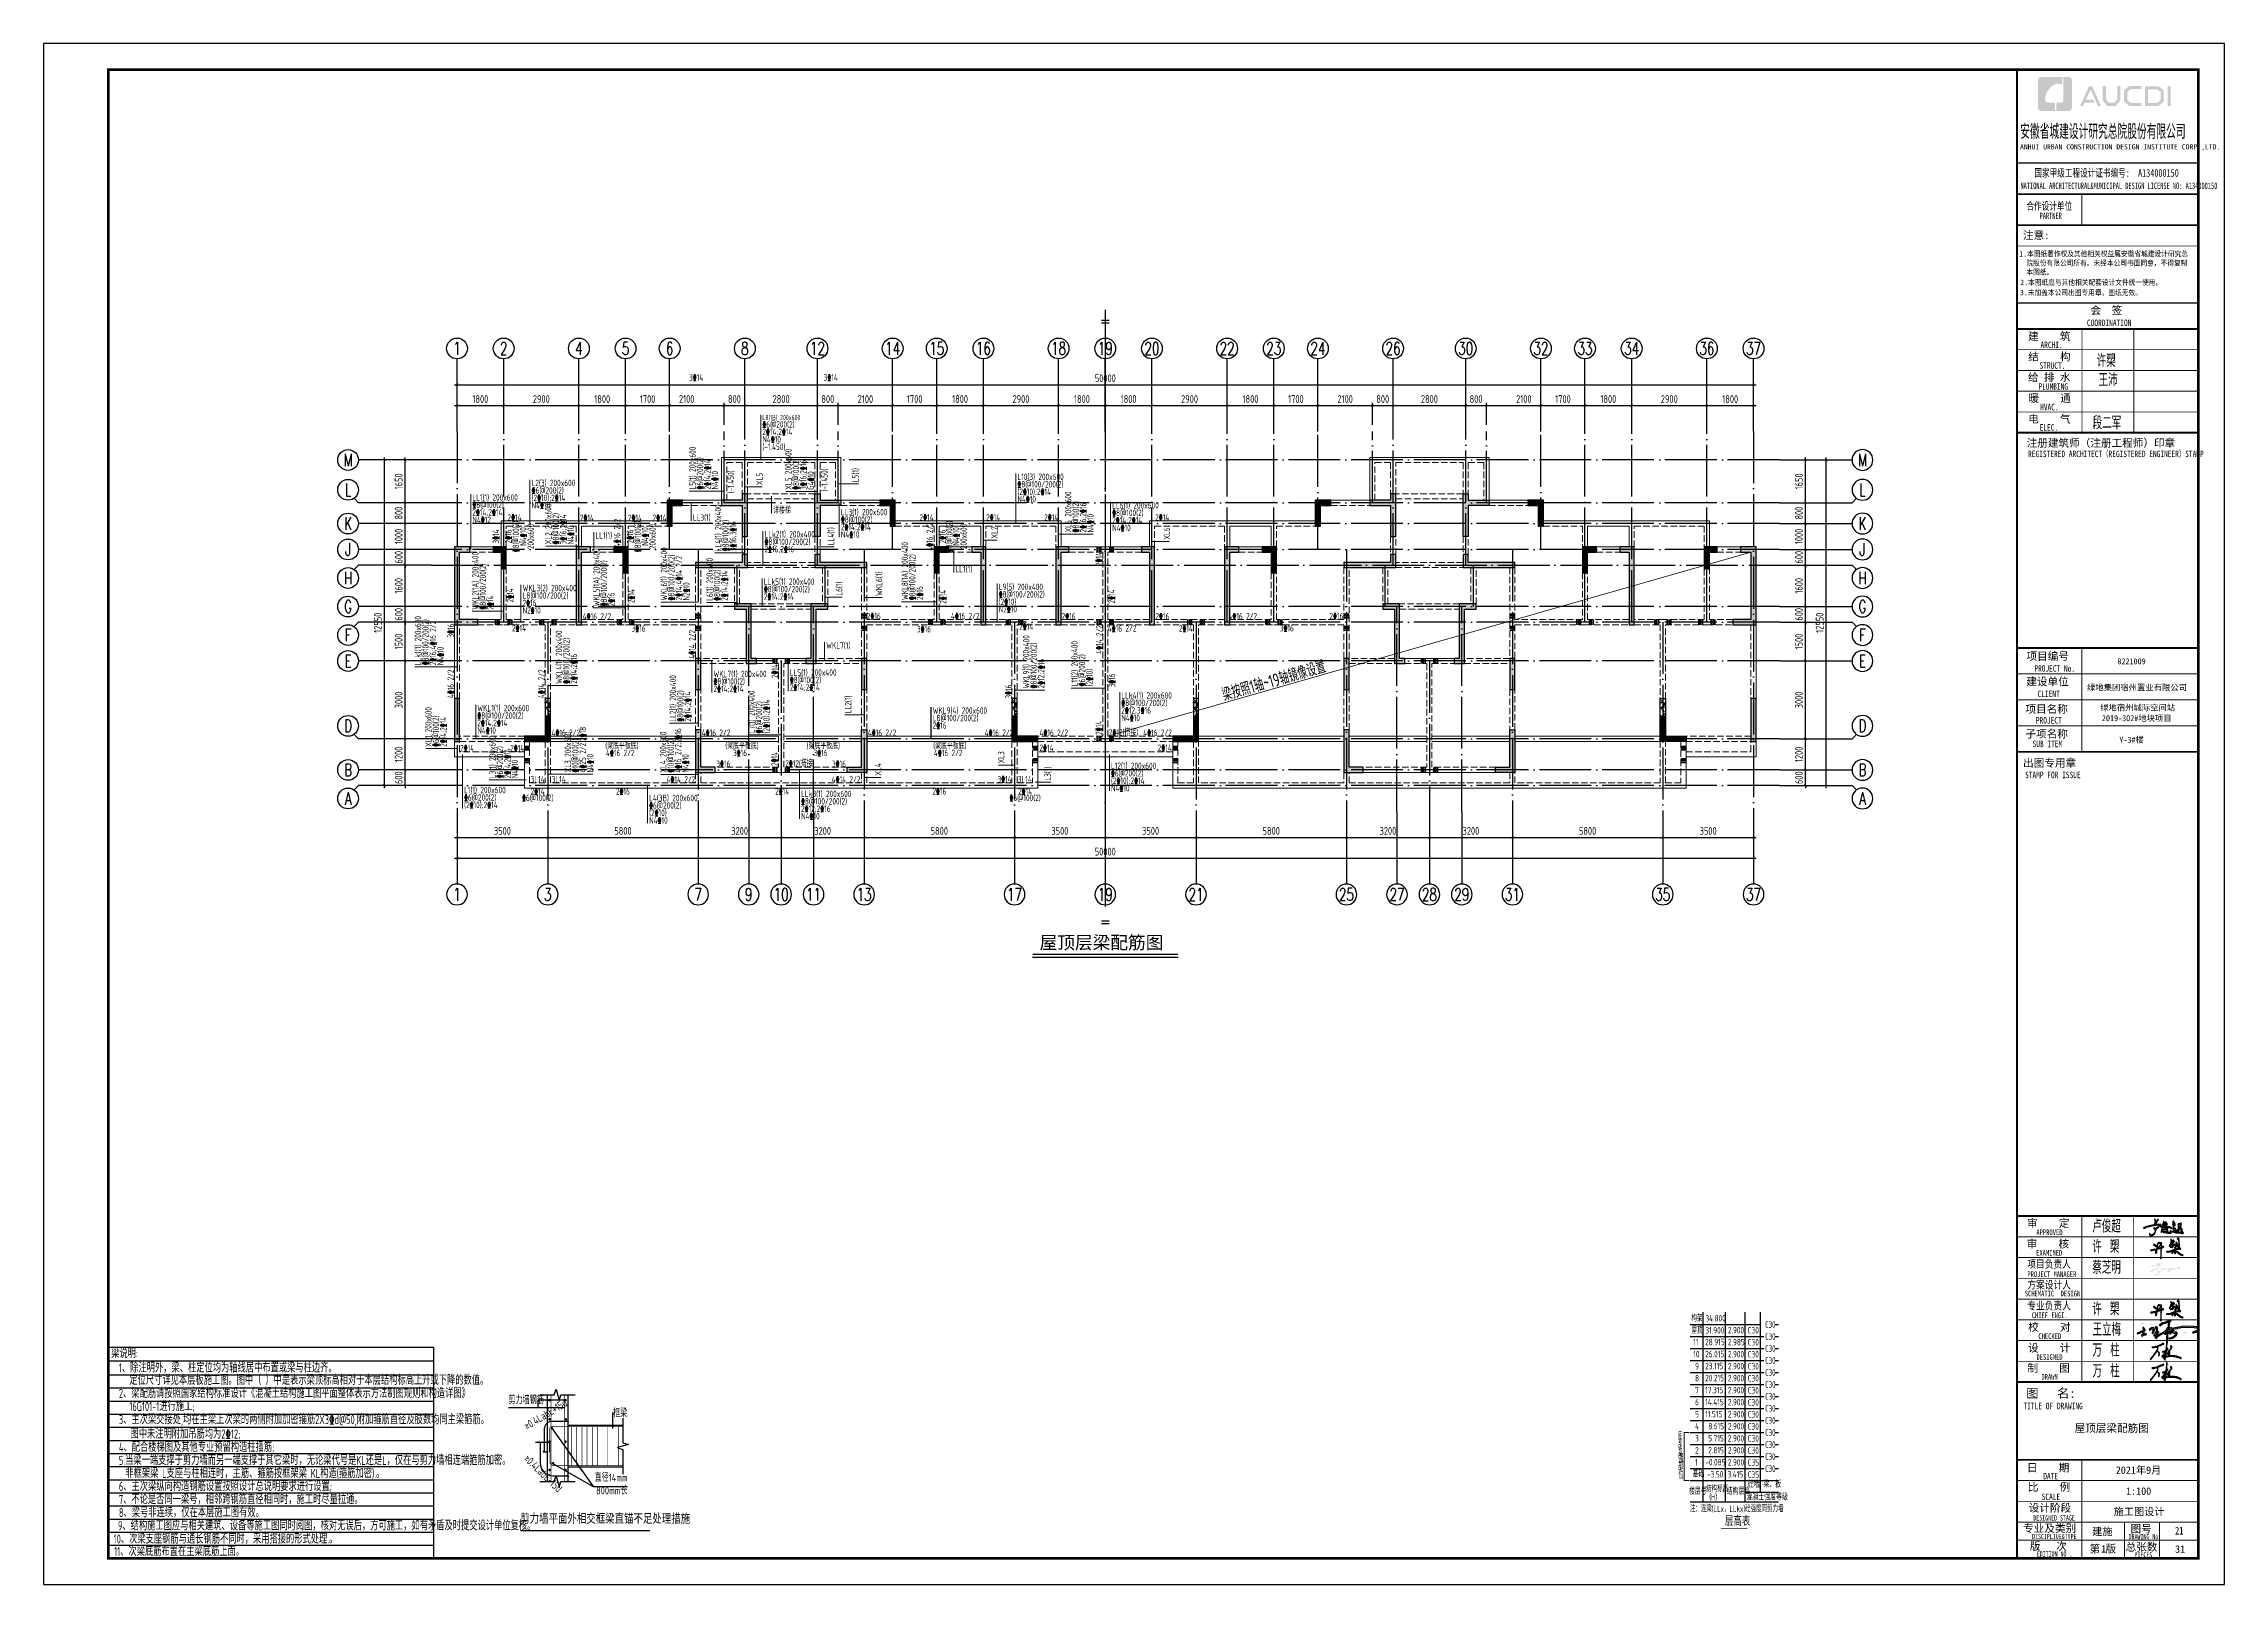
# Model space of a CAD drawing. Extents: x -668857 to 143095, y -247466 to 228182.
# Drawn here: x -113675 to -29575, y -178424 to -119024 of the extents above; entities that cross this region are included whole.
import ezdxf
from ezdxf.enums import TextEntityAlignment as Align

# ---------------------------------------------------------------- set-up
doc = ezdxf.new("R2010")
doc.units = 0
doc.header["$LTSCALE"] = 1000
for name, pattern in [('CENTER', [8, 5, -1, 1, -1]), ('DASH', [0.35, 0.25, -0.1]), ('DOTE', [2.42, 2, -0.2, 0.02, -0.2])]:
    doc.linetypes.add(name, pattern=pattern)
doc.layers.get('0').update_dxf_attribs({"linetype": 'CONTINUOUS'})
doc.layers.get('DEFPOINTS').update_dxf_attribs({"linetype": 'CONTINUOUS'})
for name, color, linetype in [('-TK', 7, 'CONTINUOUS'), ('A-AXIS', 1, 'CONTINUOUS'), ('A-DOTE', 10, 'DOTE'), ('AXIS_NUM', 7, 'CONTINUOUS'), ('DIM', 2, 'CONTINUOUS'), ('HATCH', 8, 'CONTINUOUS'), ('LINK', 6, 'CONTINUOUS'), ('REIND', 1, 'CONTINUOUS'), ('S-0-TEXT', 7, 'CONTINUOUS'), ('S-B表格', 2, 'CONTINUOUS'), ('S-L主梁线', 4, 'DASH'), ('S-L梁编号', 6, 'CONTINUOUS'), ('S-L梁配筋', 7, 'CONTINUOUS'), ('S-Q墙填充', 252, 'CONTINUOUS'), ('S-Q墙实线', 6, 'CONTINUOUS'), ('S-Y一般标注', 3, 'CONTINUOUS'), ('S-引出线', 40, 'CONTINUOUS'), ('S-文字', 7, 'CONTINUOUS'), ('S-表格线', 54, 'CONTINUOUS'), ('TEXT', 2, 'CONTINUOUS'), ('THIN', 7, 'CONTINUOUS'), ('图签文字', 4, 'CONTINUOUS')]:
    doc.layers.add(name, color=color, linetype=linetype)
for name, color, linetype, lineweight in [('7549', 9, 'CONTINUOUS', 18), ('图框', 9, 'CONTINUOUS', 18), ('图签', 147, 'CONTINUOUS', 18), ('梁附加箍筋', 1, 'CONTINUOUS', 35)]:
    doc.layers.add(name, color=color, linetype=linetype, lineweight=lineweight)
doc.styles.add('-宋体', font='', dxfattribs={"width": 0.7, "height": 300, "bigfont": '宋体.TTF'})
doc.styles.add('HT', font='simhei.ttf')
doc.styles.add('TSSD_Axis', font='complex.shx', dxfattribs={"width": 0.7, "bigfont": 'hztxt.shx'})
doc.styles.add('TSSD_DIMENSION', font='Tssdeng.shx', dxfattribs={"width": 0.7, "bigfont": 'tssdchn.shx'})
doc.styles.add('TSSD_Norm', font='Tssdeng.shx', dxfattribs={"bigfont": 'tssdchn.shx'})
doc.styles.add('TSSD_REIN', font='tssdeng.shx', dxfattribs={"width": 0.7, "height": 300, "bigfont": 'tssdchn.shx'})
doc.styles.add('宋体', font='', dxfattribs={"height": 50})
doc.styles.add('建筑图签-1', font='simhei.ttf', dxfattribs={"width": 0.7})
doc.styles.add('建筑图签-2', font='TXT.shx', dxfattribs={"width": 0.5, "bigfont": 'HZTXT.shx'})
doc.styles.get('-宋体').set_extended_font_data('SimSun')
doc.styles.get('宋体').set_extended_font_data('SimSun')
doc.dimstyles.new('TSSD_100_100', dxfattribs={"dimtxt": 300, "dimasz": 100, "dimexe": 100, "dimexo": 250, "dimgap": 100, "dimtad": 1, "dimdec": 0, "dimzin": 0, "dimdsep": 46, "dimtxsty": 'TSSD_DIMENSION', "dimblk": 'ARCHTICK', "dimcen": 0, "dimdle": 100, "dimclrt": 7, "dimadec": 0, "dimazin": 0, "dimtfac": 1, "dimtdec": 0, "dimtix": 1, "dimtmove": 2, "dimatfit": 3, "dimldrblk": 'ARCHTICK', "dimfxl": 0, "dimtolj": 1, "dimtzin": 0, "dimarcsym": 0})

msp = doc.modelspace()

# ---------------------------------------------------------------- texts
at = {"layer": 'S-L梁编号', "color": 6, "style": 'TSSD_REIN', "width": 0.7}
for s, height, p in [('L8(1B) 200x600', 200, (-85957.02, -133540.32)), ('L2(3) 200x600', 250, (-94856.7, -136084.96)), ('L10(3) 200x600', 250, (-76122.04, -135849.89)), ('LL1(1) 200x600', 250, (-97141.05, -136643.68)), ('详楼梯', 250, (-85544.17, -137141.98)), ('LL3(1) 200x600', 250, (-82929.08, -137210.49)), ('LL6(1) 200x600', 250, (-72467.18, -136951.44)), ('LL1(1)', 250, (-92396.12, -138109.31)), ('LL3(1)', 250, (-88638.42, -137416.01)), ('LLk2(1) 200x400', 250, (-85875.35, -138064.65)), ('LL1(1)', 250, (-78511.09, -139410.36)), ('WKL3(2) 200x400', 250, (-95204.72, -140137.55)), ('LLk5(1) 200x400', 250, (-85899.94, -139890.73)), ('L9(5) 200x400', 250, (-76841.15, -140092.71)), ('WKL7(1)', 250, (-83498.77, -142348.11)), ('WKL7(1) 200x400', 250, (-87842.11, -143448.58)), ('LL5(1) 200x400', 250, (-84900.51, -143392.95)), ('WKL1(1) 200x600', 250, (-96949.46, -144764.78)), ('WKL9(4) 200x600', 250, (-79389.52, -144860.33)), ('LLk4(1) 200x600', 250, (-72114.47, -144277.35)), ('L12(1) 200x600', 250, (-72512.89, -146990.8)), ('L1(1) 200x600', 250, (-97460.81, -147924.09)), ('L4(3B) 200x600', 250, (-90324.73, -148232.02)), ('LLk3(1) 200x600', 250, (-84464.38, -148070.83))]:
    msp.add_text(s, height=height, dxfattribs=at).set_placement(p)
for s, p in [('L5(1) 200x600', (-88525.84, -136213.76)), ('XL5 200x600', (-84829.07, -136226.92)), ('XL5', (-85946.54, -136046.06)), ('L5(1)', (-82245.15, -135930.37)), ('XL2 200x600', (-94087.83, -138330.16)), ('XL6 200x600', (-74038.94, -137871.59)), ('LL4(1) 200x400', (-87539.69, -138595.73)), ('LL4(1)', (-83186.06, -138362.15)), ('XL2', (-76883.1, -138105.57)), ('XL6', (-70234.65, -138150.98)), ('WKL8(1A) 200x400', (-80338.14, -140477.54)), ('WKL2(1A) 200x400', (-96901.25, -140846.01)), ('WKL5(1A) 200x400', (-92232.22, -140717.09)), ('WKL6(1) 200x400', (-89627.35, -140493.19)), ('L6(1) 200x400', (-87867.58, -140507.27)), ('WKL6(1)', (-81335.31, -140319.28)), ('L6(1)', (-82873.85, -140307.46)), ('LLk1(1) 200x600', (-99112.3, -142989.16)), ('WKL4(1) 200x400', (-93679.26, -143704.08)), ('WKL9(1) 200x400', (-75657.84, -143883.29)), ('L11(2) 200x400', (-73793.99, -143805.13)), ('LL2(1) 200x400', (-89282.98, -145164.1)), ('L7(1) 200x400', (-86251.84, -145615.22)), ('LL2(1)', (-82526.85, -144838.45)), ('XL1 200x600', (-98713.02, -146137.34)), ('L3(1) 200x600', (-96242.65, -147348.39)), ('XL3 200x600', (-93332.47, -147122.21)), ('XL4 200x600', (-89656.66, -147132.83)), ('XL4', (-81368.81, -147248.99)), ('XL3', (-76625.13, -146776.75)), ('L3(1)', (-74827.62, -147439.12))]:
    msp.add_text(s, height=250, rotation=90, dxfattribs=at).set_placement(p)
at = {"layer": 'S-L梁编号', "lineweight": 18, "style": 'TSSD_REIN', "width": 0.7}
msp.add_text('梁按照1轴~19轴镜像设置', height=500, rotation=15.975897, dxfattribs=at).set_placement((-68141.54, -144386.56))
at = {"layer": 'S-L梁配筋', "color": 7, "style": 'TSSD_REIN', "width": 0.7}
for s, p in [('3%%13214', (-88783.09, -132019.62)), ('%%1326@200(2)', (-85957.02, -133827.82)), ('2%%13214;2%%13214', (-85957.02, -134115.32)), ('(-1.450)', (-85957.02, -134690.32)), ('N4%%13210', (-85957.02, -134402.82)), ('%%1326@200(2)', (-94856.7, -136372.46)), ('(2%%13210);2%%13214', (-76122.04, -136424.89)), ('%%1328@100/200(2)', (-76122.04, -136137.39)), ('2%%13214;2%%13214', (-97141.05, -137218.68)), ('%%1328@100(2)', (-97141.05, -136931.18)), ('(2%%13210);2%%13214', (-94856.7, -136659.96)), ('N4%%13210', (-94856.7, -136947.46)), ('N4%%13210', (-76122.04, -136712.39)), ('%%1328@100(2)', (-72467.18, -137238.94)), ('N4%%13212', (-97141.05, -137506.18)), ('2%%13214', (-95783.08, -137416.34)), ('2%%13214;2%%13214', (-82929.08, -137785.49)), ('N4%%13210', (-82929.08, -138072.99)), ('%%1328@100(2)', (-82929.08, -137497.99)), ('2%%13214;2%%13214', (-72467.18, -137526.44)), ('N4%%13210', (-72467.18, -137813.94)), ('2%%13216;2%%13216', (-85875.35, -138639.65)), ('%%1328@100/200(2)', (-85875.35, -138352.15)), ('L8@100/200(2)', (-95204.72, -140425.05)), ('2%%13214;2%%13214', (-85899.94, -140465.73)), ('%%1328@100/200(2)', (-85899.94, -140178.23)), ('(2%%13210)', (-76841.15, -140667.71)), ('%%1328@100/200(2)', (-76841.15, -140380.21)), ('2%%13216', (-95204.72, -140712.55)), ('N2%%13210', (-95204.72, -141000.05)), ('4%%13216 2/2', (-92883.08, -141228.1)), ('N2%%13210', (-76841.15, -140955.21)), ('2%%13214', (-95612.45, -141685.32)), ('3%%13216', (-90998.94, -141695.59)), ('3%%13216', (-79995.6, -141719.14)), ('2%%13214', (-69896.15, -141697.26)), ('2%%13214;2%%13214', (-87842.11, -144023.58)), ('%%1328@100(2)', (-87842.11, -143736.08)), ('2%%13214;2%%13214', (-84900.51, -143967.95)), ('%%1328@100(2)', (-84900.51, -143680.45)), ('2%%13212;3%%13216', (-72114.47, -144852.35)), ('%%1328@100/200(2)', (-72114.47, -144564.85)), ('2%%13214;2%%13214', (-96949.46, -145339.78)), ('N4%%13210', (-96949.46, -145627.28)), ('%%1328@100/200(2)', (-96949.46, -145052.28)), ('4%%13216 2/2', (-94087.65, -145715.64)), ('4%%13216 2/2', (-88292.96, -145715.64)), ('4%%13216 2/2', (-81889.35, -145715.64)), ('L8@100/200(2)', (-79389.52, -145147.83)), ('2%%13216', (-79389.52, -145435.33)), ('4%%13216 2/2', (-77382.76, -145715.64)), ('4%%13216 2/2', (-75270.12, -145715.64)), ('2%%13212(搭接)', (-72595.74, -145705.57)), ('N4%%13210', (-72114.47, -145139.85)), ('(梁底平板底)', (-92017.9, -146215.95)), ('4%%13216 2/2', (-91986.53, -146494.53)), ('(梁底平板底)', (-87388.68, -146215.95)), ('3%%13216', (-87088.49, -146494.53)), ('(梁底平板底)', (-84252.14, -146215.95)), ('3%%13216', (-83982.02, -146494.53)), ('(梁底平板底)', (-79371.19, -146215.95)), ('4%%13216 2/2', (-79339.82, -146494.53)), ('2%%13214', (-75270.12, -146297.06)), ('3%%13216', (-87733.09, -146915.65)), ('2%%13212(搭接)', (-85074.87, -146898.46)), ('%%1326@200(2)', (-72512.89, -147278.3)), ('%%1326@200(2)', (-97460.81, -148211.59)), ('%%1326@100(2)', (-95224.51, -148225.61)), ('3L14', (-94893.28, -147508.51)), ('2%%13214', (-94893.28, -147977.38)), ('3L14', (-94083.08, -147508.51)), ('2%%13216', (-91605.29, -147977.38)), ('2%%13214', (-85465.3, -147977.38)), ('2%%13216', (-79399.08, -147977.38)), ('3%%13214', (-76889.03, -147508.51)), ('%%1326@100(2)', (-76426.86, -148225.61)), ('3L14', (-76106.68, -147508.51)), ('2%%13214', (-76095.63, -147977.38)), ('(2%%13210);2%%13214', (-72512.89, -147565.8)), ('N4%%13210', (-72512.89, -147853.3)), ('(2%%13210);2%%13214', (-97460.81, -148499.09)), ('(2%%13210)', (-90324.73, -148807.02)), ('N4%%13210', (-90324.73, -149094.52)), ('%%1326@200(2)', (-90324.73, -148519.52)), ('2%%13212;2%%13216', (-84464.38, -148645.83)), ('N4%%13210', (-84464.38, -148933.33)), ('%%1328@100/200(2)', (-84464.38, -148358.33))]:
    msp.add_text(s, height=250, dxfattribs=at).set_placement(p)
for s, rotation, p in [('3%%13214', 359.9999998, (-83047.13, -132018.09)), ('4%%13214 2/2', 90, (-72840.75, -141440.14)), ('2%%13214', 90, (-85352.84, -142942.74)), ('4%%13216 2/2', 359.9999998, (-70166.94, -145715.64)), ('2%%13214', 360, (-95139.77, -146312.64)), ('2%%13214', 359.9999998, (-70166.94, -146297.06)), ('3%%13216', 359.9999998, (-82733.09, -146915.65))]:
    msp.add_text(s, height=250, rotation=rotation, dxfattribs=at).set_placement(p, align=Align.RIGHT)
for s, rotation, p in [('%%1326@200(2)', 90, (-88238.34, -136213.76)), ('2%%13214;2%%13214', 90, (-87950.84, -136213.76)), ('%%1328@100(2)', 90, (-84541.57, -136226.92)), ('3%%13216;2%%13216', 90, (-84254.07, -136226.92)), ('N4%%13210', 90, (-87663.34, -136213.76)), ('(-1.450)', 90, (-87048.42, -136365.97)), ('G4%%13210', 90, (-83966.57, -136226.92)), ('(-1.450)', 90, (-83441.28, -136287.36)), ('%%1328@100(2)', 90, (-73751.44, -137871.59)), ('2%%13216;2%%13216', 90, (-73463.94, -137871.59)), ('%%1328@100(2)', 90, (-93800.33, -138330.16)), ('3%%13216;2%%13214', 90, (-93512.83, -138330.16)), ('N4%%13210', 90, (-93225.33, -138330.16)), ('%%1328@100(2)', 90, (-87252.19, -138595.73)), ('3%%13216;3%%13216', 90, (-86964.69, -138595.73)), ('N4%%13210', 90, (-73176.44, -137871.59)), ('2%%13214', 90, (-72854.25, -139166.82)), ('%%1328@100/200(2)', 90, (-96613.75, -140846.01)), ('%%1328@100/200(2)', 90, (-91944.72, -140717.09)), ('%%1328@100/200(2)', 90, (-89339.85, -140493.19)), ('%%1328@100(2)', 90, (-87580.08, -140507.27)), ('2%%13214;2%%13214', 90, (-87292.58, -140507.27)), ('%%1328@100/200(2)', 90, (-80050.64, -140477.54)), ('2%%13214', 90, (-96326.25, -140846.01)), ('2%%13216', 90, (-91657.22, -140717.09)), ('N2%%13210', 90, (-88764.85, -140493.19)), ('2%%13216', 90, (-79763.14, -140477.54)), ('%%1328@100/200(2)', 90, (-98824.8, -142989.16)), ('3%%13216', 90, (-97850.63, -141922.93)), ('4%%13214 2/2', 90, (-88541.36, -142735.79)), ('N4%%13210', 90, (-98249.8, -142989.16)), ('%%1328@100/200(2)', 90, (-93391.76, -143704.08)), ('%%1328@100/200(2)', 90, (-75370.34, -143883.29)), ('2%%13212;2%%13216', 90, (-75082.84, -143883.29)), ('%%1326@200(2)', 90, (-73506.49, -143805.13)), ('4%%13214 2/2', 90, (-94350.63, -144257.89)), ('(2%%13210)', 90, (-73218.99, -143805.13)), ('%%1328@100(2)', 90, (-88995.48, -145164.1)), ('2%%13214;2%%13214', 90, (-88707.98, -145164.1)), ('%%1326@200(2)', 90, (-85964.34, -145615.22)), ('(2%%13210);2%%13214', 90, (-85676.84, -145615.22)), ('3%%13216', 90, (-76339.77, -144275.87)), ('%%1326@100(2)', 90, (-98425.52, -146137.34)), ('2%%13214;2%%13214', 90, (-98138.02, -146137.34)), ('2%%13214', 90, (-72854.25, -145675.54)), ('2%%13214', 360, (-97613.4, -146312.64)), ('%%1326@200(2)', 90, (-95955.15, -147348.39)), ('%%13210@100(2)', 90, (-93044.97, -147122.21)), ('4%%13225 2/2;2%%13218', 90, (-92757.47, -147122.21)), ('%%13210@100(2)', 90, (-89369.16, -147132.83)), ('4%%13216 2/2;2%%13216', 90, (-89081.66, -147132.83)), ('2%%13214;2%%13214', 90, (-95667.65, -147348.39)), ('N4%%13210', 90, (-95380.15, -147348.39)), ('N4%%13210', 90, (-92469.97, -147122.21)), ('N4%%13210', 90, (-88794.16, -147132.83)), ('2%%13214', 90, (-85361.98, -146875.55))]:
    msp.add_text(s, height=250, rotation=rotation, dxfattribs=at).set_placement(p)
for s, p in [('3%%13214', (-96034.38, -138025.54)), ('2%%13216', (-95553.36, -138025.54)), ('%%1328@100(2)', (-95265.86, -138025.54)), ('N4%%13210', (-94978.36, -138025.54)), ('200x600', (-94690.86, -138025.54)), ('4%%13216 2/2', (-91356.69, -137888.95)), ('2%%13216', (-90853.93, -138025.54)), ('%%1328@100(2)', (-90566.43, -138025.54)), ('N4%%13210', (-90278.93, -138025.54)), ('200x600', (-89991.43, -138025.54))]:
    msp.add_text(s, height=250, rotation=90, dxfattribs=at).set_placement(p, align=Align.BOTTOM_CENTER)
for s, p in [('2%%13214', (-92453.69, -137432.88)), ('2%%13214', (-90601.45, -137432.88)), ('2%%13214', (-89650.87, -137432.88)), ('2%%13214', (-79351.18, -137417.06)), ('2%%13214', (-76785.35, -137417.06)), ('2%%13214', (-74546.3, -137417.06)), ('2%%13214', (-70265.71, -137417.06)), ('2%%13216', (-81391.86, -141217.91)), ('4%%13216 2/2', (-77583.1, -141217.91)), ('2%%13216', (-73876.6, -141225.32)), ('2%%13216', (-70263.3, -141225.32)), ('4%%13216 2/2', (-66880.84, -141225.32)), ('2%%13216', (-63551.17, -141217.91)), ('4%%13214 2/2', (-88543.39, -147517.91)), ('4%%13214 2/2', (-82175.95, -147517.91))]:
    msp.add_text(s, height=250, dxfattribs=at).set_placement(p, align=Align.RIGHT)
for s, p in [('4%%13216 2/2', (-79380.4, -138025.54)), ('2%%13216', (-78888.1, -138025.54)), ('%%1328@100(2)', (-78623.49, -138025.54)), ('N4%%13210', (-78361.26, -138025.54)), ('200x600', (-78070.44, -138025.54)), ('2%%13214', (-95558.25, -140297.21)), ('2%%13214', (-90884.67, -140325.54)), ('2%%13214', (-78864.84, -140351.87)), ('2%%13214', (-72363.44, -140339.54)), ('3%%13216', (-72348.84, -143575.54))]:
    msp.add_text(s, height=250, rotation=90, dxfattribs=at).set_placement(p, align=Align.CENTER)
at = {"layer": 'S-L梁配筋', "color": 1, "style": 'TSSD_REIN', "width": 0.7}
for s, p in [('2%%13214;4%%13214 2/2', (-89052.35, -140493.19)), ('2%%13216;4%%13216 2/2', (-98537.3, -142989.16)), ('2%%13214;2%%13216', (-93104.26, -143704.08)), ('4%%13216 2/2', (-97850.63, -144257.89))]:
    msp.add_text(s, height=250, rotation=90, dxfattribs=at).set_placement(p)
at = {"layer": 'S-L梁配筋', "color": 7, "style": 'TSSD_REIN', "width": 0.7}
msp.add_text('2%%13214', height=250, dxfattribs=at).set_placement((-75779.83, -141697.85), align=Align.BOTTOM_CENTER)
for s, p in [('4%%13216 2/2', (-72085.5, -141696.07)), ('3%%13216', (-65733.08, -141686.24))]:
    msp.add_text(s, height=250, dxfattribs=at).set_placement(p, align=Align.CENTER)
at = {"layer": 'S-文字', "style": '-宋体'}
msp.add_text('屋顶层梁配筋图', height=500, dxfattribs=at).set_placement((-75266.68, -153927.93))
at = {"layer": 'S-文字', "style": 'TSSD_REIN', "width": 0.7}
for s, p in [('梁说明:  ', (-111072.29, -169697.52)), ('1、除注明外，梁、柱定位均为轴线居中布置或梁与柱边齐。', (-110772.44, -170252.94)), ('定位尺寸详见本层板施工图。图中（ ）中是表示梁顶标高相对于本层结构标高上升或下降的数值。', (-110369.65, -170729.19)), ('2、梁配筋请按照国家结构标准设计《混凝土结构施工图平面整体表示方法制图规则和构造详图》', (-110772.44, -171234.69)), ('16G101-1进行施工;', (-110369.43, -171740.19)), ('3、主次梁交接处,均在主梁上次梁的两侧附加加密箍筋2X3\x84d@50,附加箍筋直径及肢数均同主梁箍筋。', (-110772.44, -172245.69)), ('4、配合楼梯图及其他专业预留构造柱插筋;', (-110772.44, -173313.44)), ('图中未注明附加吊筋均为2%%13212;', (-110324.79, -172802.53)), ('5.当梁一端支撑于剪力墙而另一端支撑于其它梁时，无论梁代号是KL还是L，仅在与剪力墙相连端箍筋加密。', (-110772.44, -173818.94)), ('非框架梁 L支座与柱相连时，主筋、箍筋按框架梁 KL构造(箍筋加密).。', (-110525.32, -174322.63)), ('6、主次梁纵向构造钢筋设置按照设计总说明要求进行设置;', (-110772.44, -174821.44)), ('7、不论是否同一梁号，相邻跨钢筋直径相同时，施工时尽量拉通。', (-110772.44, -175326.94)), ('8、梁号非连续，仅在本层施工图有效。', (-110772.44, -175832.44)), ('10、次梁支座钢筋与通长钢筋不同时，采用搭接的形式处理.。', (-110974.09, -176849.21)), ('9、结构施工图应与相关建筑、设备等施工图同时阅图，核对无误后，方可施工，如有矛盾及时提交设计单位复核。', (-110808.15, -176337.94)), ('11、次梁底筋布置在主梁底筋上面。', (-110955.4, -177330.16))]:
    msp.add_text(s, height=350, dxfattribs=at).set_placement(p)
at = {"layer": '图签文字', "color": 1, "style": '建筑图签-1'}
msp.add_text('屋顶层梁配筋图', height=300, dxfattribs=at).set_placement((-35352, -172550.11))
at = {"layer": '图签文字', "color": 1, "style": '建筑图签-1', "width": 0.8}
msp.add_text('21', height=300, dxfattribs=at).set_placement((-31478.81, -176504.88))

# ---------------------------------------------------------------- blocks, each defined once
blk = doc.blocks.new('院标1')
h = blk.add_hatch(color=150)
h.dxf.hatch_style = 1
edge = h.paths.add_edge_path()
edge.add_spline(control_points=[(116373, 648379), (116379, 648379), (116382, 648379), (116391, 648379), (116391, 648379), (116391, 648379), (116616, 648379), (116616, 648379), (116616, 648379), (116616, 648379), (116616, 648054), (116616, 648054), (116616, 648054), (116616, 648054), (116108, 648054), (116108, 648054), (116108, 648054), (116028, 648054), (115963, 648111), (115963, 648199), (115963, 648199), (115963, 648199), (115963, 649215), (115963, 649215), (115963, 649215), (115963, 649295), (116018, 649360), (116108, 649360), (116108, 649360), (116108, 649360), (116897, 649360), (116897, 649360), (116897, 649360), (116897, 649360), (116897, 649080), (116897, 649080), (116897, 649080), (116897, 649080), (116566, 649140), (116356, 648859), (116356, 648859), (116245, 648719), (116240, 648545), (116247, 648466), (116247, 648466), (116254, 648386), (116247, 648466), (116247, 648466), (116247, 648466), (116247, 648466), (116258, 648374), (116373, 648379)], knot_values=[0, 0, 0, 0, 0.071429, 0.071429, 0.071429, 0.107143, 0.142857, 0.142857, 0.142857, 0.178571, 0.214286, 0.214286, 0.214286, 0.25, 0.285714, 0.285714, 0.285714, 0.321429, 0.357143, 0.357143, 0.357143, 0.392857, 0.428571, 0.428571, 0.428571, 0.464286, 0.5, 0.5, 0.5, 0.535714, 0.571429, 0.571429, 0.571429, 0.607143, 0.642857, 0.642857, 0.642857, 0.678571, 0.714286, 0.714286, 0.714286, 0.75, 0.785714, 0.785714, 0.785714, 0.821429, 0.857143, 0.857143, 0.857143, 0.928571, 1, 1, 1, 1], degree=3, periodic=0)
h = blk.add_hatch(color=150)
h.dxf.hatch_style = 1
edge = h.paths.add_edge_path()
edge.add_spline(control_points=[(117268, 649215), (117268, 649215), (117268, 648199), (117268, 648199), (117268, 648199), (117268, 648114), (117212, 648054), (117123, 648054), (117123, 648054), (117123, 648054), (116663, 648054), (116663, 648054), (116663, 648054), (116663, 648054), (116663, 648379), (116663, 648379), (116663, 648379), (116663, 648379), (116865, 648379), (116865, 648379), (116865, 648379), (116907, 648379), (116941, 648413), (116941, 648455), (116941, 648455), (116941, 648455), (116941, 649360), (116941, 649360), (116941, 649360), (116941, 649360), (117123, 649360), (117123, 649360), (117123, 649360), (117204, 649360), (117268, 649306), (117268, 649215)], knot_values=[0, 0, 0, 0, 0.1, 0.1, 0.1, 0.15, 0.2, 0.2, 0.2, 0.25, 0.3, 0.3, 0.3, 0.35, 0.4, 0.4, 0.4, 0.45, 0.5, 0.5, 0.5, 0.55, 0.6, 0.6, 0.6, 0.65, 0.7, 0.7, 0.7, 0.75, 0.8, 0.8, 0.8, 0.9, 1, 1, 1, 1], degree=3, periodic=0)
blk = doc.blocks.new('ljc')
at = {"linetype": 'Continuous'}
h = blk.add_hatch(color=0, dxfattribs=at)
h.paths.add_polyline_path([(2023, 1568), (2019, 1564), (2020, 1562), (2024, 1562), (2022, 1552), (1955, 1538), (1933, 1530), (1930, 1527), (1929, 1525), (1931, 1523), (1944, 1524), (1946, 1526), (1942, 1528), (1960, 1535), (1967, 1535), (1975, 1538), (1985, 1539), (1998, 1543), (2010, 1544), (2018, 1547), (2025, 1546), (2035, 1549), (2061, 1550), (2052, 1537), (2042, 1528), (2028, 1521), (2023, 1521), (2018, 1526), (2015, 1527), (2013, 1525), (2013, 1521), (2019, 1516), (2022, 1508), (2022, 1494), (2012, 1477), (2000, 1469), (1988, 1467), (1982, 1473), (1980, 1480), (1978, 1482), (1978, 1475), (1981, 1468), (1988, 1463), (1994, 1463), (2005, 1467), (2018, 1478), (2027, 1493), (2028, 1504), (2025, 1517), (2033, 1518), (2054, 1533), (2067, 1549), (2067, 1552), (2064, 1555), (2029, 1553), (2036, 1575), (2049, 1591), (2047, 1593), (2043, 1592), (2028, 1573), (2025, 1589), (2021, 1597), (2018, 1599), (2017, 1597), (2020, 1590)])
h.paths.add_polyline_path([(2081, 1522), (2081, 1528), (2075, 1541), (2093, 1562), (2097, 1572), (2094, 1577), (2087, 1576), (2089, 1572), (2092, 1572), (2091, 1567), (2080, 1551), (2066, 1537), (2065, 1535), (2067, 1533), (2073, 1535), (2077, 1523), (2077, 1513), (2072, 1496), (2072, 1492), (2074, 1490), (2078, 1494), (2083, 1510), (2099, 1510), (2119, 1507), (2119, 1500), (2116, 1496), (2108, 1493), (2087, 1496), (2084, 1492), (2087, 1489), (2103, 1488), (2122, 1483), (2140, 1484), (2148, 1482), (2152, 1486), (2152, 1491), (2148, 1488), (2125, 1488), (2114, 1490), (2124, 1499), (2126, 1509), (2121, 1512), (2119, 1511), (2108, 1514), (2124, 1523), (2132, 1532), (2130, 1535), (2121, 1536), (2115, 1533), (2109, 1533), (2123, 1555), (2121, 1559), (2114, 1557), (2116, 1564), (2115, 1569), (2111, 1573), (2105, 1572), (2093, 1554)])
h.paths.add_polyline_path([(2089, 1535), (2097, 1535), (2112, 1551), (2116, 1552), (2111, 1543), (2099, 1528), (2101, 1526), (2114, 1528), (2121, 1531), (2124, 1530), (2118, 1524), (2101, 1515), (2084, 1514), (2084, 1518)], flags=16)
h.paths.add_polyline_path([(2093, 1537), (2095, 1540), (2103, 1546), (2096, 1537)], flags=16)
h.paths.add_polyline_path([(2093, 1544), (2094, 1549), (2106, 1568), (2109, 1569), (2111, 1567), (2108, 1554), (2104, 1550)], flags=16)
h.paths.add_polyline_path([(2141, 1534), (2138, 1533), (2137, 1531), (2142, 1527), (2155, 1522), (2158, 1523), (2153, 1528)])
h.paths.add_polyline_path([(2175, 1522), (2173, 1524), (2172, 1546), (2183, 1545), (2185, 1547), (2183, 1557), (2178, 1566), (2177, 1561), (2180, 1556), (2181, 1550), (2175, 1550), (2170, 1554), (2169, 1574), (2171, 1574), (2175, 1569), (2176, 1571), (2170, 1579), (2167, 1579), (2165, 1577), (2164, 1562), (2166, 1553), (2163, 1553), (2162, 1551), (2167, 1547), (2169, 1537), (2169, 1524), (2166, 1521), (2165, 1517), (2168, 1513), (2170, 1513), (2173, 1517), (2180, 1517), (2178, 1502), (2175, 1500), (2167, 1499), (2175, 1496), (2180, 1497), (2183, 1500), (2184, 1511), (2187, 1521), (2185, 1523)])
h.paths.add_polyline_path([(2233, 1542), (2233, 1564), (2231, 1567), (2215, 1558), (2210, 1557), (2206, 1552), (2211, 1548), (2211, 1551), (2229, 1560), (2228, 1542), (2227, 1537), (2224, 1533), (2220, 1534), (2213, 1542), (2211, 1543), (2209, 1541), (2209, 1508), (2189, 1508), (2187, 1506), (2191, 1503), (2213, 1503), (2217, 1511), (2222, 1516), (2232, 1518), (2234, 1513), (2234, 1505), (2227, 1505), (2232, 1502), (2232, 1500), (2228, 1497), (2229, 1493), (2239, 1495), (2243, 1489), (2243, 1486), (2212, 1492), (2189, 1492), (2179, 1494), (2176, 1496), (2167, 1496), (2164, 1498), (2154, 1499), (2147, 1503), (2144, 1503), (2143, 1501), (2144, 1498), (2153, 1494), (2174, 1491), (2186, 1487), (2211, 1487), (2222, 1484), (2230, 1484), (2243, 1480), (2249, 1480), (2251, 1482), (2244, 1496), (2246, 1499), (2238, 1503), (2239, 1513), (2237, 1520), (2233, 1523), (2224, 1522), (2214, 1516), (2212, 1522), (2213, 1536), (2220, 1530), (2228, 1530), (2230, 1532)])
at = {"color": 0, "linetype": 'Continuous'}
for points in [[(1930, 1527), (1929, 1525), (1931, 1523), (1944, 1524), (1946, 1526), (1942, 1528), (1960, 1535), (1967, 1535), (1975, 1538), (1985, 1539), (1998, 1543), (2010, 1544), (2018, 1547), (2025, 1546), (2035, 1549), (2061, 1550), (2052, 1537), (2042, 1528), (2028, 1521), (2023, 1521), (2018, 1526), (2015, 1527), (2013, 1525), (2013, 1521), (2019, 1516), (2022, 1508), (2022, 1494), (2012, 1477), (2000, 1469), (1988, 1467), (1982, 1473), (1980, 1480), (1978, 1482), (1978, 1475), (1981, 1468), (1988, 1463), (1994, 1463), (2005, 1467), (2018, 1478), (2027, 1493), (2028, 1504), (2025, 1517), (2033, 1518), (2054, 1533), (2067, 1549), (2067, 1552), (2064, 1555), (2029, 1553), (2036, 1575), (2049, 1591), (2047, 1593), (2043, 1592), (2028, 1573), (2025, 1589), (2021, 1597), (2018, 1599), (2017, 1597), (2020, 1590), (2023, 1568), (2019, 1564), (2020, 1562), (2024, 1562), (2022, 1552), (1955, 1538), (1933, 1530), (1930, 1527)], [(2163, 1553), (2162, 1551), (2167, 1547), (2169, 1537), (2169, 1524), (2166, 1521), (2165, 1517), (2168, 1513), (2170, 1513), (2173, 1517), (2180, 1517), (2178, 1502), (2175, 1500), (2167, 1499), (2175, 1496), (2180, 1497), (2183, 1500), (2184, 1511), (2187, 1521), (2185, 1523), (2175, 1522), (2173, 1524), (2172, 1546), (2183, 1545), (2185, 1547), (2183, 1557), (2178, 1566), (2177, 1561), (2180, 1556), (2181, 1550), (2175, 1550), (2170, 1554), (2169, 1574), (2171, 1574), (2175, 1569), (2176, 1571), (2170, 1579), (2167, 1579), (2165, 1577), (2164, 1562), (2166, 1553), (2163, 1553)], [(2016, 1561), (2015, 1560), (2017, 1560), (2016, 1561)], [(2017, 1562), (2016, 1561), (2019, 1561), (2017, 1562)], [(2066, 1537), (2065, 1535), (2067, 1533), (2073, 1535), (2077, 1523), (2077, 1513), (2072, 1496), (2072, 1492), (2074, 1490), (2078, 1494), (2083, 1510), (2099, 1510), (2119, 1507), (2119, 1500), (2116, 1496), (2108, 1493), (2087, 1496), (2084, 1492), (2087, 1489), (2103, 1488), (2122, 1483), (2140, 1484), (2148, 1482), (2152, 1486), (2152, 1491), (2148, 1488), (2125, 1488), (2114, 1490), (2124, 1499), (2126, 1509), (2121, 1512), (2119, 1511), (2108, 1514), (2124, 1523), (2132, 1532), (2130, 1535), (2121, 1536), (2115, 1533), (2109, 1533), (2123, 1555), (2121, 1559), (2114, 1557), (2116, 1564), (2115, 1569), (2111, 1573), (2105, 1572), (2093, 1554), (2081, 1522), (2081, 1528), (2075, 1541), (2093, 1562), (2097, 1572), (2094, 1577), (2087, 1576), (2089, 1572), (2092, 1572), (2091, 1567), (2080, 1551), (2066, 1537)], [(2084, 1514), (2084, 1518), (2089, 1535), (2097, 1535), (2112, 1551), (2116, 1552), (2111, 1543), (2099, 1528), (2101, 1526), (2114, 1528), (2121, 1531), (2124, 1530), (2118, 1524), (2101, 1515), (2084, 1514)], [(2093, 1544), (2094, 1549), (2106, 1568), (2109, 1569), (2111, 1567), (2108, 1554), (2104, 1550), (2093, 1544)], [(2093, 1537), (2095, 1540), (2103, 1546), (2096, 1537), (2093, 1537)], [(2138, 1533), (2137, 1531), (2142, 1527), (2155, 1522), (2158, 1523), (2153, 1528), (2141, 1534), (2138, 1533)], [(2144, 1503), (2143, 1501), (2144, 1498), (2153, 1494), (2174, 1491), (2186, 1487), (2211, 1487), (2222, 1484), (2230, 1484), (2243, 1480), (2249, 1480), (2251, 1482), (2244, 1496), (2246, 1499), (2238, 1503), (2239, 1513), (2237, 1520), (2233, 1523), (2224, 1522), (2214, 1516), (2212, 1522), (2213, 1536), (2220, 1530), (2228, 1530), (2230, 1532), (2233, 1542), (2233, 1564), (2231, 1567), (2215, 1558), (2210, 1557), (2206, 1552), (2211, 1548), (2211, 1551), (2229, 1560), (2228, 1542), (2227, 1537), (2224, 1533), (2220, 1534), (2213, 1542), (2211, 1543), (2209, 1541), (2209, 1508), (2189, 1508), (2187, 1506), (2191, 1503), (2213, 1503), (2217, 1511), (2222, 1516), (2232, 1518), (2234, 1513), (2234, 1505), (2227, 1505), (2232, 1502), (2232, 1500), (2228, 1497), (2229, 1493), (2239, 1495), (2243, 1489), (2243, 1486), (2212, 1492), (2189, 1492), (2179, 1494), (2176, 1496), (2167, 1496), (2164, 1498), (2154, 1499), (2147, 1503), (2144, 1503)], [(2177, 1569), (2176, 1570), (2175, 1567), (2177, 1565), (2177, 1569)]]:
    blk.add_lwpolyline(points, dxfattribs=at)
blk = doc.blocks.new('A$C6AF37BC7')
h = blk.add_hatch(color=256)
h.paths.add_polyline_path([(660, -48), (672, -48), (678, -96)], flags=16)
h.paths.add_polyline_path([(708, 144), (702, 150), (660, 126), (672, 66), (666, 36), (456, -42), (366, -60), (294, -60), (276, -72), (288, -96), (456, -72), (612, -12), (564, -102), (552, -114), (546, -96), (534, -102), (534, -138), (558, -144), (654, -18), (654, 6), (672, 12), (678, -30), (648, -30), (642, -54), (654, -84), (654, -138), (684, -168), (708, -156), (714, -60), (804, -108), (948, -228), (1038, -258), (1062, -258), (1074, -246), (1056, -228), (1032, -228), (954, -192), (786, -60), (708, -30), (714, 24), (756, 30), (816, 54), (954, 48), (972, 66), (948, 84), (810, 84), (702, 48), (690, 120), (726, 132), (720, 144)])
h.paths.add_polyline_path([(852, 216), (864, 216), (870, 174), (840, 198)], flags=16)
h.paths.add_polyline_path([(-312, 282), (-318, 288), (-336, 288), (-348, 276), (-246, 180), (-222, 192), (-222, 210)], flags=17)
h.paths.add_polyline_path([(546, 330), (552, 330), (564, 300), (558, 216), (486, 174), (462, 180), (438, 222)], flags=16)
h.paths.add_polyline_path([(-102, 342), (-48, 336), (-18, 324), (18, 324), (-36, 246), (-174, 96), (-156, 246), (-132, 306)], flags=16)
h.paths.add_polyline_path([(-66, 366), (-72, 372), (-108, 372), (-138, 342), (-168, 288), (-192, 192), (-204, 18), (-228, -78), (-228, 6), (-258, 42), (-306, 48), (-438, 12), (-456, 12), (-468, 24), (-498, 0), (-486, -12), (-420, -12), (-318, 18), (-270, 18), (-252, -6), (-252, -102), (-264, -138), (-240, -156), (-216, -132), (-192, -72), (-174, 60), (-108, 66), (12, 108), (0, 0), (0, -366), (-18, -342), (-24, -372), (-6, -396), (24, -396), (24, -78), (42, 120), (108, 132), (132, 144), (144, 162), (132, 174), (66, 162), (48, 210), (48, 240), (18, 240), (12, 138), (-144, 90), (-114, 138), (-24, 228), (54, 330), (36, 354), (-18, 354)])
h.paths.add_polyline_path([(756, 378), (750, 384), (732, 384), (714, 366), (732, 360), (738, 324), (714, 180), (714, 156), (726, 144), (750, 162), (762, 366)])
h.paths.add_polyline_path([(498, 516), (492, 522), (474, 516), (492, 474), (486, 378), (444, 336), (468, 324), (552, 366), (426, 246), (408, 210), (414, 192), (462, 150), (504, 150), (552, 180), (552, 138), (570, 132), (582, 150), (588, 198), (666, 258), (648, 246), (690, 240), (702, 258), (666, 294), (588, 240), (588, 324), (564, 348), (630, 402), (654, 426), (654, 438), (636, 444), (534, 390), (576, 432), (618, 456), (630, 480), (606, 486), (570, 462), (516, 408), (516, 492)])
h.paths.add_polyline_path([(846, 594), (840, 600), (828, 600), (798, 570), (780, 522), (792, 516), (840, 570), (852, 516), (864, 264), (840, 246), (792, 246), (786, 258), (804, 294), (804, 324), (786, 330), (756, 264), (756, 240), (810, 204), (786, 174), (792, 162), (822, 186), (888, 102), (900, 96), (918, 114), (894, 216), (882, 510), (870, 570)])
at = {"linetype": 'Continuous'}
for points in [[(-66, 366), (-72, 372), (-108, 372), (-138, 342), (-168, 288), (-192, 192), (-204, 18), (-228, -78), (-228, 6), (-258, 42), (-306, 48), (-438, 12), (-456, 12), (-468, 24), (-498, 0), (-486, -12), (-420, -12), (-318, 18), (-270, 18), (-252, -6), (-252, -102), (-264, -138), (-240, -156), (-216, -132), (-192, -72), (-174, 60), (-108, 66), (12, 108), (0, 0), (0, -366), (-18, -342), (-24, -372), (-6, -396), (24, -396), (24, -78), (42, 120), (108, 132), (132, 144), (144, 162), (132, 174), (66, 162), (48, 210), (48, 240), (18, 240), (12, 138), (-144, 90), (-114, 138), (-24, 228), (54, 330), (36, 354), (-18, 354), (-66, 366)], [(-312, 282), (-318, 288), (-336, 288), (-348, 276), (-246, 180), (-222, 192), (-222, 210), (-312, 282)], [(-102, 342), (-48, 336), (-18, 324), (18, 324), (-36, 246), (-174, 96), (-156, 246), (-132, 306), (-102, 342)], [(708, 144), (702, 150), (660, 126), (672, 66), (666, 36), (456, -42), (366, -60), (294, -60), (276, -72), (288, -96), (456, -72), (612, -12), (564, -102), (552, -114), (546, -96), (534, -102), (534, -138), (558, -144), (654, -18), (654, 6), (672, 12), (678, -30), (648, -30), (642, -54), (654, -84), (654, -138), (684, -168), (708, -156), (714, -60), (804, -108), (948, -228), (1038, -258), (1062, -258), (1074, -246), (1056, -228), (1032, -228), (954, -192), (786, -60), (708, -30), (714, 24), (756, 30), (816, 54), (954, 48), (972, 66), (948, 84), (810, 84), (702, 48), (690, 120), (726, 132), (720, 144), (708, 144)], [(498, 516), (492, 522), (474, 516), (492, 474), (486, 378), (444, 336), (468, 324), (552, 366), (426, 246), (408, 210), (414, 192), (462, 150), (504, 150), (552, 180), (552, 138), (570, 132), (582, 150), (588, 198), (666, 258), (648, 246), (690, 240), (702, 258), (666, 294), (588, 240), (588, 324), (564, 348), (630, 402), (654, 426), (654, 438), (636, 444), (534, 390), (576, 432), (618, 456), (630, 480), (606, 486), (570, 462), (516, 408), (516, 492), (498, 516)], [(546, 330), (552, 330), (564, 300), (558, 216), (486, 174), (462, 180), (438, 222), (546, 330)], [(756, 378), (750, 384), (732, 384), (714, 366), (732, 360), (738, 324), (714, 180), (714, 156), (726, 144), (750, 162), (762, 366), (756, 378)], [(846, 594), (840, 600), (828, 600), (798, 570), (780, 522), (792, 516), (840, 570), (852, 516), (864, 264), (840, 246), (792, 246), (786, 258), (804, 294), (804, 324), (786, 330), (756, 264), (756, 240), (810, 204), (786, 174), (792, 162), (822, 186), (888, 102), (900, 96), (918, 114), (894, 216), (882, 510), (870, 570), (846, 594)], [(852, 216), (864, 216), (870, 174), (840, 198), (852, 216)], [(660, -48), (672, -48), (678, -96), (660, -48)]]:
    blk.add_lwpolyline(points, dxfattribs=at)
blk = doc.blocks.new('A1')
at = {"linetype": 'Continuous'}
h = blk.add_hatch(color=0, dxfattribs=at)
h.dxf.hatch_style = 1
h.paths.add_polyline_path([(81575, 12347), (81575, 12351), (81580, 12356), (81578, 12359), (81585, 12364), (81597, 12383), (81605, 12355)], flags=16)
h.paths.add_polyline_path([(81561, 12316), (81561, 12321), (81569, 12329), (81577, 12329), (81597, 12335), (81609, 12335), (81610, 12305), (81607, 12294), (81604, 12291), (81594, 12289), (81572, 12303)], flags=16)
h.paths.add_polyline_path([(81455, 11915), (81460, 11939), (81466, 11945), (81466, 11951), (81473, 11955), (81476, 11967), (81481, 11969), (81490, 11980), (81497, 11983), (81511, 12003), (81519, 12004), (81532, 12017), (81541, 12022), (81548, 12030), (81561, 12033), (81565, 12038), (81569, 12038), (81570, 12031), (81575, 12027), (81577, 12012), (81580, 12006), (81578, 11982), (81554, 11947), (81551, 11947), (81532, 11927), (81529, 11927), (81506, 11911), (81500, 11911), (81493, 11907), (81463, 11907)], flags=16)
h.paths.add_polyline_path([(81439, 11923), (81437, 11921), (81442, 11905), (81453, 11894), (81469, 11889), (81495, 11887), (81498, 11891), (81522, 11897), (81533, 11903), (81538, 11910), (81546, 11913), (81554, 11923), (81557, 11921), (81559, 11926), (81577, 11942), (81577, 11945), (81583, 11951), (81594, 11971), (81599, 11995), (81604, 12003), (81597, 12011), (81594, 12028), (81591, 12031), (81589, 12039), (81585, 12044), (81585, 12049), (81589, 12049), (81599, 12057), (81612, 12062), (81617, 12068), (81623, 12068), (81629, 12073), (81647, 12078), (81650, 12083), (81655, 12083), (81669, 12091), (81676, 12091), (81677, 12094), (81685, 12095), (81695, 12102), (81701, 12102), (81708, 12107), (81737, 12115), (81740, 12118), (81756, 12121), (81764, 12126), (81770, 12126), (81791, 12134), (81799, 12134), (81815, 12142), (81823, 12140), (81833, 12145), (81852, 12148), (81855, 12151), (81860, 12150), (81865, 12153), (81887, 12155), (81893, 12158), (82002, 12167), (82020, 12166), (82028, 12163), (82031, 12158), (82028, 12151), (82021, 12150), (82015, 12143), (82005, 12140), (81956, 12107), (81949, 12099), (81940, 12094), (81933, 12086), (81930, 12086), (81927, 12079), (81921, 12079), (81917, 12076), (81921, 12073), (81908, 12062), (81909, 12052), (81919, 12044), (81925, 12049), (81932, 12049), (81940, 12055), (81946, 12057), (81969, 12075), (81977, 12078), (81980, 12083), (81986, 12083), (81997, 12092), (82004, 12094), (82042, 12129), (82050, 12143), (82057, 12150), (82061, 12148), (82066, 12153), (82081, 12156), (82082, 12159), (82089, 12159), (82095, 12164), (82117, 12171), (82143, 12171), (82140, 12161), (82133, 12153), (82121, 12147), (82111, 12132), (82114, 12119), (82121, 12116), (82129, 12116), (82133, 12123), (82138, 12123), (82172, 12147), (82183, 12150), (82197, 12164), (82210, 12167), (82215, 12174), (82218, 12172), (82260, 12191), (82266, 12191), (82287, 12201), (82319, 12209), (82322, 12212), (82340, 12212), (82356, 12217), (82367, 12214), (82367, 12206), (82359, 12196), (82359, 12191), (82353, 12185), (82349, 12177), (82340, 12171), (82329, 12153), (82332, 12143), (82338, 12137), (82345, 12139), (82362, 12159), (82367, 12171), (82378, 12183), (82378, 12187), (82385, 12193), (82393, 12207), (82393, 12220), (82383, 12231), (82369, 12235), (82330, 12233), (82317, 12227), (82309, 12228), (82279, 12215), (82261, 12212), (82255, 12206), (82233, 12199), (82212, 12187), (82204, 12185), (82193, 12175), (82188, 12175), (82183, 12171), (82164, 12163), (82169, 12172), (82162, 12188), (82153, 12188), (82148, 12191), (82132, 12191), (82095, 12183), (82084, 12177), (82052, 12166), (82047, 12175), (82034, 12182), (82028, 12180), (82025, 12185), (82005, 12187), (81980, 12185), (81975, 12182), (81959, 12183), (81948, 12182), (81943, 12179), (81914, 12179), (81905, 12175), (81901, 12177), (81895, 12172), (81879, 12174), (81863, 12171), (81858, 12167), (81818, 12161), (81815, 12156), (81794, 12153), (81769, 12143), (81737, 12135), (81732, 12131), (81729, 12132), (81709, 12123), (81700, 12121), (81669, 12107), (81665, 12107), (81653, 12099), (81649, 12099), (81642, 12094), (81636, 12094), (81618, 12083), (81610, 12081), (81602, 12073), (81597, 12073), (81594, 12068), (81589, 12068), (81573, 12059), (81562, 12076), (81543, 12095), (81524, 12110), (81516, 12113), (81506, 12123), (81481, 12123), (81477, 12119), (81489, 12107), (81506, 12097), (81511, 12097), (81546, 12068), (81557, 12054), (81557, 12049), (81545, 12043), (81533, 12033), (81527, 12031), (81521, 12023), (81513, 12020), (81505, 12011), (81497, 12007), (81458, 11967), (81445, 11943), (81445, 11937), (81441, 11932)])
h.paths.add_polyline_path([(81245, 12044), (81244, 12043), (81244, 12035), (81252, 12028), (81269, 12030), (81292, 12041), (81295, 12046), (81306, 12047), (81314, 12055), (81321, 12057), (81327, 12065), (81337, 12068), (81340, 12075), (81345, 12075), (81377, 12102), (81380, 12102), (81385, 12108), (81394, 12110), (81409, 12119), (81418, 12121), (81434, 12129), (81444, 12129), (81449, 12134), (81460, 12135), (81465, 12140), (81481, 12142), (81492, 12148), (81495, 12147), (81498, 12150), (81517, 12153), (81554, 12166), (81564, 12166), (81629, 12180), (81634, 12179), (81658, 12183), (81690, 12182), (81695, 12185), (81737, 12185), (81762, 12180), (81759, 12174), (81751, 12167), (81749, 12159), (81754, 12153), (81762, 12153), (81777, 12167), (81783, 12185), (81778, 12195), (81762, 12201), (81745, 12203), (81735, 12199), (81729, 12203), (81690, 12203), (81674, 12199), (81666, 12201), (81658, 12198), (81650, 12199), (81644, 12196), (81637, 12198), (81610, 12195), (81601, 12190), (81594, 12191), (81581, 12187), (81561, 12185), (81557, 12182), (81556, 12183), (81511, 12169), (81497, 12167), (81490, 12163), (81476, 12161), (81474, 12158), (81421, 12140), (81434, 12156), (81481, 12203), (81506, 12239), (81516, 12249), (81517, 12257), (81524, 12260), (81549, 12300), (81562, 12287), (81583, 12275), (81591, 12267), (81605, 12265), (81615, 12273), (81621, 12283), (81620, 12286), (81623, 12292), (81626, 12318), (81626, 12334), (81623, 12337), (81625, 12340), (81634, 12343), (81639, 12342), (81644, 12345), (81660, 12345), (81665, 12348), (81673, 12347), (81681, 12351), (81713, 12355), (81724, 12363), (81724, 12374), (81717, 12380), (81706, 12380), (81679, 12371), (81668, 12372), (81652, 12364), (81620, 12358), (81610, 12387), (81607, 12414), (81597, 12419), (81586, 12417), (81583, 12414), (81577, 12393), (81570, 12383), (81569, 12375), (81553, 12342), (81548, 12343), (81545, 12340), (81537, 12343), (81484, 12412), (81474, 12420), (81468, 12420), (81463, 12417), (81465, 12403), (81492, 12374), (81519, 12334), (81509, 12332), (81506, 12329), (81484, 12326), (81481, 12323), (81473, 12323), (81437, 12313), (81433, 12315), (81431, 12311), (81397, 12308), (81385, 12303), (81370, 12303), (81361, 12299), (81351, 12299), (81346, 12302), (81343, 12299), (81313, 12299), (81309, 12295), (81309, 12281), (81316, 12273), (81343, 12275), (81349, 12271), (81354, 12278), (81373, 12284), (81378, 12283), (81396, 12289), (81412, 12289), (81417, 12292), (81423, 12292), (81426, 12295), (81431, 12294), (81457, 12302), (81463, 12300), (81476, 12303), (81479, 12308), (81493, 12308), (81501, 12313), (81508, 12311), (81513, 12316), (81533, 12318), (81537, 12316), (81537, 12311), (81529, 12302), (81527, 12295), (81521, 12291), (81516, 12278), (81501, 12260), (81492, 12243), (81485, 12238), (81463, 12207), (81402, 12145), (81378, 12124), (81337, 12105), (81325, 12097), (81314, 12094), (81308, 12087), (81290, 12079), (81277, 12068), (81271, 12068), (81257, 12052)])
h = blk.add_hatch(color=0, dxfattribs=at)
h.paths.add_polyline_path([(82053, 10195), (82048, 10201), (82019, 10189), (81984, 10189), (81956, 10160), (81932, 10160), (81823, 10114), (81708, 10080), (81604, 10005), (81604, 9982), (81633, 9964), (81668, 10005), (81742, 10051), (81823, 10074), (81932, 10126), (81956, 10126), (81938, 10062), (81932, 9970), (81915, 9913), (81817, 9757), (81558, 9625), (81483, 9573), (81437, 9527), (81437, 9504), (81454, 9486), (81489, 9481), (81495, 9509), (81483, 9521), (81547, 9573), (81783, 9699), (81777, 9659), (81800, 9642), (81817, 9642), (81869, 9688), (81869, 9705), (81858, 9711), (81829, 9688), (81846, 9722), (81892, 9751), (81898, 9740), (81886, 9711), (81881, 9584), (81869, 9550), (81869, 9308), (81881, 9296), (81898, 9296), (81909, 9308), (81921, 9636), (81938, 9757), (81961, 9780), (81967, 9774), (81950, 9728), (81961, 9682), (81984, 9659), (82025, 9665), (82082, 9728), (82123, 9688), (82174, 9688), (82203, 9676), (82226, 9682), (82244, 9676), (82220, 9630), (82140, 9555), (82048, 9509), (81990, 9498), (81950, 9475), (82002, 9469), (82094, 9492), (82163, 9527), (82249, 9602), (82284, 9659), (82284, 9699), (82255, 9717), (82203, 9717), (82134, 9734), (82134, 9757), (82157, 9809), (82140, 9832), (82117, 9820), (82100, 9780), (82007, 9699), (82002, 9751), (82013, 9786), (82019, 9763), (82030, 9757), (82071, 9820), (82117, 9826), (82128, 9838), (82278, 9866), (82301, 9878), (82399, 9890), (82422, 9901), (82647, 9918), (82940, 9907), (83004, 9895), (83061, 9872), (83084, 9849), (83084, 9826), (83050, 9792), (82883, 9717), (82871, 9705), (82877, 9694), (82912, 9694), (83021, 9734), (83090, 9774), (83125, 9815), (83131, 9838), (83119, 9866), (83090, 9895), (83021, 9930), (82912, 9947), (82618, 9953), (82462, 9941), (82428, 9930), (82249, 9907), (82088, 9861), (82088, 9872), (82065, 9895), (82042, 9884), (82030, 9849), (82025, 9890), (81996, 9895), (81984, 9878), (81979, 9832), (81956, 9815), (81967, 9924), (81984, 9941), (81973, 9982), (82007, 10149), (82059, 10183)])
h.paths.add_polyline_path([(81904, 9820), (81909, 9826), (81904, 9797), (81886, 9786)], flags=16)
h.paths.add_polyline_path([(81938, 9469), (81944, 9475), (81921, 9475), (81932, 9463)], flags=17)
h.paths.add_polyline_path([(82629, 9734), (82618, 9740), (82537, 9699), (82520, 9676), (82549, 9671), (82601, 9694), (82635, 9694), (82652, 9717)], flags=17)
h.paths.add_polyline_path([(81005, 9820), (81005, 9826), (81011, 9815)], flags=16)
h.paths.add_polyline_path([(80994, 9895), (80988, 9901), (80971, 9901), (80959, 9884), (80971, 9809), (80965, 9786), (80901, 9751), (80757, 9699), (80740, 9682), (80740, 9671), (80763, 9653), (80971, 9746), (80971, 9705), (80948, 9636), (80890, 9607), (80901, 9578), (80924, 9573), (81022, 9619), (81057, 9625), (81092, 9648), (81086, 9665), (81045, 9665), (80982, 9648), (81011, 9722), (81017, 9774), (81045, 9797), (81040, 9826), (81017, 9849)])
h.paths.add_polyline_path([(81385, 9907), (81380, 9913), (81362, 9901), (81293, 9890), (81201, 9826), (81212, 9803), (81241, 9797), (81282, 9838), (81305, 9849), (81339, 9855), (81351, 9826), (81316, 9711), (81316, 9688), (81328, 9676), (81345, 9676), (81362, 9694), (81414, 9826), (81426, 9838), (81420, 9855), (81385, 9797)])
h.paths.add_polyline_path([(81495, 9924), (81489, 9930), (81454, 9924), (81437, 9890), (81449, 9884), (81466, 9901), (81483, 9861), (81477, 9780), (81420, 9653), (81374, 9607), (81385, 9584), (81414, 9584), (81495, 9636), (81570, 9717), (81570, 9734), (81558, 9740), (81466, 9665), (81524, 9797), (81518, 9884)])
h.paths.add_polyline_path([(81276, 10039), (81270, 10045), (81247, 10028), (81247, 10016), (81276, 9993), (81310, 9987), (81333, 9970), (81339, 10010)])
h.paths.add_polyline_path([(81011, 10080), (81005, 10085), (80982, 10085), (80896, 10045), (80867, 10045), (80855, 10028), (80890, 10010), (80994, 10051), (81005, 10045), (81022, 10057)])
h = blk.add_hatch(color=256, dxfattribs=at)
h.paths.add_polyline_path([(81517, 9155), (81514, 9158), (81505, 9158), (81493, 9143), (81517, 9119), (81517, 9083), (81493, 9020), (81433, 8921), (81385, 8858), (81379, 8843), (81277, 8720), (81238, 8681), (81247, 8663), (81256, 8663), (81271, 8687), (81289, 8702), (81406, 8849), (81409, 8861), (81433, 8888), (81508, 9005), (81538, 9074), (81544, 9116), (81535, 9140)])
h.paths.add_polyline_path([(81760, 9281), (81757, 9284), (81730, 9281), (81688, 9257), (81628, 9236), (81604, 9221), (81532, 9194), (81526, 9188), (81505, 9185), (81490, 9176), (81448, 9167), (81421, 9155), (81364, 9146), (81313, 9146), (81298, 9140), (81322, 9128), (81385, 9128), (81475, 9149), (81505, 9164), (81523, 9167), (81583, 9191), (81601, 9203), (81640, 9215), (81697, 9242), (81709, 9242), (81763, 9260), (81769, 9269)])
h.paths.add_polyline_path([(81550, 8978), (81547, 8981), (81538, 8981), (81529, 8966), (81574, 8915), (81577, 8903), (81556, 8828), (81562, 8816), (81577, 8813), (81589, 8828), (81589, 8855), (81598, 8876), (81601, 8918), (81586, 8945)])
h.paths.add_polyline_path([(81883, 9350), (81880, 9353), (81874, 9353), (81862, 9341), (81871, 9296), (81871, 9251), (81847, 9020), (81787, 8990), (81745, 8978), (81721, 8978), (81712, 8969), (81715, 8954), (81733, 8951), (81784, 8969), (81796, 8969), (81841, 8993), (81844, 8957), (81838, 8906), (81808, 8891), (81796, 8879), (81823, 8927), (81823, 8936), (81817, 8942), (81799, 8933), (81784, 8900), (81742, 8840), (81727, 8831), (81694, 8798), (81685, 8795), (81682, 8780), (81694, 8768), (81760, 8831), (81817, 8873), (81832, 8882), (81835, 8855), (81823, 8801), (81823, 8780), (81793, 8768), (81787, 8771), (81787, 8819), (81793, 8828), (81781, 8834), (81775, 8828), (81769, 8780), (81772, 8765), (81739, 8753), (81730, 8744), (81736, 8729), (81772, 8738), (81781, 8681), (81787, 8669), (81805, 8654), (81823, 8663), (81820, 8669), (81829, 8726), (81841, 8759), (81898, 8777), (81970, 8789), (82117, 8792), (82153, 8789), (82168, 8783), (82189, 8786), (82198, 8780), (82222, 8780), (82267, 8765), (82285, 8765), (82390, 8717), (82411, 8699), (82426, 8702), (82435, 8714), (82429, 8729), (82387, 8753), (82327, 8777), (82270, 8795), (82180, 8810), (82105, 8816), (81994, 8813), (81970, 8807), (81916, 8804), (81841, 8786), (81850, 8816), (81856, 8885), (81865, 8888), (81901, 8876), (81922, 8897), (81916, 8903), (81898, 8903), (81871, 8918), (81859, 8918), (81862, 8981), (81868, 9008), (81901, 9047), (81913, 9071), (81919, 9098), (81907, 9104), (81883, 9053), (81868, 9041), (81895, 9302), (81895, 9323)])
h.paths.add_polyline_path([(82057, 9188), (82054, 9191), (82030, 9191), (82021, 9185), (82018, 9170), (82024, 9161), (82036, 9155), (82048, 9164), (82054, 9155), (82051, 9140), (82030, 9098), (81973, 9020), (81961, 9011), (81937, 8975), (81913, 8951), (81913, 8939), (81925, 8930), (81949, 8930), (81961, 8936), (81949, 8912), (81946, 8879), (81961, 8861), (81958, 8852), (81928, 8825), (81934, 8813), (81973, 8834), (81991, 8861), (81991, 8882), (81973, 8894), (81973, 8906), (82003, 8963), (81988, 8975), (81943, 8957), (82069, 9122), (82078, 9146), (82078, 9167), (82063, 9188)], flags=17)
h = blk.add_hatch(color=256, dxfattribs=at)
h.paths.add_polyline_path([(81517, 8355), (81514, 8358), (81505, 8358), (81493, 8343), (81517, 8319), (81517, 8283), (81493, 8220), (81433, 8121), (81385, 8058), (81379, 8043), (81277, 7920), (81238, 7881), (81247, 7863), (81256, 7863), (81271, 7887), (81289, 7902), (81406, 8049), (81409, 8061), (81433, 8088), (81508, 8205), (81538, 8274), (81544, 8316), (81535, 8340)])
h.paths.add_polyline_path([(81760, 8481), (81757, 8484), (81730, 8481), (81688, 8457), (81628, 8436), (81604, 8421), (81532, 8394), (81526, 8388), (81505, 8385), (81490, 8376), (81448, 8367), (81421, 8355), (81364, 8346), (81313, 8346), (81298, 8340), (81322, 8328), (81385, 8328), (81475, 8349), (81505, 8364), (81523, 8367), (81583, 8391), (81601, 8403), (81640, 8415), (81697, 8442), (81709, 8442), (81763, 8460), (81769, 8469)])
h.paths.add_polyline_path([(81550, 8178), (81547, 8181), (81538, 8181), (81529, 8166), (81574, 8115), (81577, 8103), (81556, 8028), (81562, 8016), (81577, 8013), (81589, 8028), (81589, 8055), (81598, 8076), (81601, 8118), (81586, 8145)])
h.paths.add_polyline_path([(81883, 8550), (81880, 8553), (81874, 8553), (81862, 8541), (81871, 8496), (81871, 8451), (81847, 8220), (81787, 8190), (81745, 8178), (81721, 8178), (81712, 8169), (81715, 8154), (81733, 8151), (81784, 8169), (81796, 8169), (81841, 8193), (81844, 8157), (81838, 8106), (81808, 8091), (81796, 8079), (81823, 8127), (81823, 8136), (81817, 8142), (81799, 8133), (81784, 8100), (81742, 8040), (81727, 8031), (81694, 7998), (81685, 7995), (81682, 7980), (81694, 7968), (81760, 8031), (81817, 8073), (81832, 8082), (81835, 8055), (81823, 8001), (81823, 7980), (81793, 7968), (81787, 7971), (81787, 8019), (81793, 8028), (81781, 8034), (81775, 8028), (81769, 7980), (81772, 7965), (81739, 7953), (81730, 7944), (81736, 7929), (81772, 7938), (81781, 7881), (81787, 7869), (81805, 7854), (81823, 7863), (81820, 7869), (81829, 7926), (81841, 7959), (81898, 7977), (81970, 7989), (82117, 7992), (82153, 7989), (82168, 7983), (82189, 7986), (82198, 7980), (82222, 7980), (82267, 7965), (82285, 7965), (82390, 7917), (82411, 7899), (82426, 7902), (82435, 7914), (82429, 7929), (82387, 7953), (82327, 7977), (82270, 7995), (82180, 8010), (82105, 8016), (81994, 8013), (81970, 8007), (81916, 8004), (81841, 7986), (81850, 8016), (81856, 8085), (81865, 8088), (81901, 8076), (81922, 8097), (81916, 8103), (81898, 8103), (81871, 8118), (81859, 8118), (81862, 8181), (81868, 8208), (81901, 8247), (81913, 8271), (81919, 8298), (81907, 8304), (81883, 8253), (81868, 8241), (81895, 8502), (81895, 8523)])
h.paths.add_polyline_path([(82057, 8388), (82054, 8391), (82030, 8391), (82021, 8385), (82018, 8370), (82024, 8361), (82036, 8355), (82048, 8364), (82054, 8355), (82051, 8340), (82030, 8298), (81973, 8220), (81961, 8211), (81937, 8175), (81913, 8151), (81913, 8139), (81925, 8130), (81949, 8130), (81961, 8136), (81949, 8112), (81946, 8079), (81961, 8061), (81958, 8052), (81928, 8025), (81934, 8013), (81973, 8034), (81991, 8061), (81991, 8082), (81973, 8094), (81973, 8106), (82003, 8163), (81988, 8175), (81943, 8157), (82069, 8322), (82078, 8346), (82078, 8367), (82063, 8388)], flags=17)
at = {"layer": '图框'}
h = blk.add_hatch(color=256, dxfattribs=at)
h.paths.add_polyline_path([(81908, 57758), (82034, 57758), (82034, 56988), (81908, 56988)])
h.paths.add_polyline_path([(81156, 57642), (81156, 57116), (81516, 57116), (81640, 57223), (81640, 57541), (81520, 57642)], flags=16)
h.paths.add_polyline_path([(81038, 57760), (81038, 56998), (81560, 56998), (81759, 57168), (81759, 57596), (81563, 57760)])
h.paths.add_polyline_path([(80895, 57764), (80895, 57648), (80488, 57648), (80355, 57537), (80355, 57218), (80488, 57115), (80897, 57115), (80897, 56993), (80433, 56993), (80231, 57168), (80231, 57596), (80429, 57764)])
h.paths.add_polyline_path([(79412, 57762), (79532, 57762), (79532, 57251), (79646, 57120), (79857, 57120), (79971, 57251), (79971, 57762), (80085, 57762), (80085, 57214), (79921, 56997), (79583, 56997), (79412, 57216)])
h.paths.add_polyline_path([(78880, 57760), (78997, 57760), (79339, 56996), (79223, 56996), (78942, 57630), (78767, 57242), (79038, 57242), (79099, 57127), (78718, 57127), (78659, 56994), (78536, 56994)])
blk.add_lwpolyline([(0, 59400), (0, 0), (84100, 0), (84100, 59400)], close=True)
at = {"const_width": 100}
blk.add_lwpolyline([(2500, 58400), (2500, 1000), (83100, 1000), (83100, 58400)], close=True, dxfattribs=at)
at = {"color": 0, "linetype": 'Continuous'}
for points in [[(82053, 10195), (82048, 10201), (82019, 10189), (81984, 10189), (81956, 10160), (81932, 10160), (81823, 10114), (81708, 10080), (81604, 10005), (81604, 9982), (81633, 9964), (81668, 10005), (81742, 10051), (81823, 10074), (81932, 10126), (81956, 10126), (81938, 10062), (81932, 9970), (81915, 9913), (81817, 9757), (81558, 9625), (81483, 9573), (81437, 9527), (81437, 9504), (81454, 9486), (81489, 9481), (81495, 9509), (81483, 9521), (81547, 9573), (81783, 9699), (81777, 9659), (81800, 9642), (81817, 9642), (81869, 9688), (81869, 9705), (81858, 9711), (81829, 9688), (81846, 9722), (81892, 9751), (81898, 9740), (81886, 9711), (81881, 9584), (81869, 9550), (81869, 9308), (81881, 9296), (81898, 9296), (81909, 9308), (81921, 9636), (81938, 9757), (81961, 9780), (81967, 9774), (81950, 9728), (81961, 9682), (81984, 9659), (82025, 9665), (82082, 9728), (82123, 9688), (82174, 9688), (82203, 9676), (82226, 9682), (82244, 9676), (82220, 9630), (82140, 9555), (82048, 9509), (81990, 9498), (81950, 9475), (82002, 9469), (82094, 9492), (82163, 9527), (82249, 9602), (82284, 9659), (82284, 9699), (82255, 9717), (82203, 9717), (82134, 9734), (82134, 9757), (82157, 9809), (82140, 9832), (82117, 9820), (82100, 9780), (82007, 9699), (82002, 9751), (82013, 9786), (82019, 9763), (82030, 9757), (82071, 9820), (82117, 9826), (82128, 9838), (82278, 9866), (82301, 9878), (82399, 9890), (82422, 9901), (82647, 9918), (82940, 9907), (83004, 9895), (83061, 9872), (83084, 9849), (83084, 9826), (83050, 9792), (82883, 9717), (82871, 9705), (82877, 9694), (82912, 9694), (83021, 9734), (83090, 9774), (83125, 9815), (83131, 9838), (83119, 9866), (83090, 9895), (83021, 9930), (82912, 9947), (82618, 9953), (82462, 9941), (82428, 9930), (82249, 9907), (82088, 9861), (82088, 9872), (82065, 9895), (82042, 9884), (82030, 9849), (82025, 9890), (81996, 9895), (81984, 9878), (81979, 9832), (81956, 9815), (81967, 9924), (81984, 9941), (81973, 9982), (82007, 10149), (82059, 10183), (82053, 10195)], [(80994, 9895), (80988, 9901), (80971, 9901), (80959, 9884), (80971, 9809), (80965, 9786), (80901, 9751), (80757, 9699), (80740, 9682), (80740, 9671), (80763, 9653), (80971, 9746), (80971, 9705), (80948, 9636), (80890, 9607), (80901, 9578), (80924, 9573), (81022, 9619), (81057, 9625), (81092, 9648), (81086, 9665), (81045, 9665), (80982, 9648), (81011, 9722), (81017, 9774), (81045, 9797), (81040, 9826), (81017, 9849), (80994, 9895)], [(81005, 9820), (81005, 9826), (81011, 9815), (81005, 9820)], [(81385, 9907), (81380, 9913), (81362, 9901), (81293, 9890), (81201, 9826), (81212, 9803), (81241, 9797), (81282, 9838), (81305, 9849), (81339, 9855), (81351, 9826), (81316, 9711), (81316, 9688), (81328, 9676), (81345, 9676), (81362, 9694), (81414, 9826), (81426, 9838), (81420, 9855), (81385, 9797), (81385, 9907)], [(81495, 9924), (81489, 9930), (81454, 9924), (81437, 9890), (81449, 9884), (81466, 9901), (81483, 9861), (81477, 9780), (81420, 9653), (81374, 9607), (81385, 9584), (81414, 9584), (81495, 9636), (81570, 9717), (81570, 9734), (81558, 9740), (81466, 9665), (81524, 9797), (81518, 9884), (81495, 9924)], [(81904, 9820), (81909, 9826), (81904, 9797), (81886, 9786), (81904, 9820)]]:
    blk.add_lwpolyline(points, dxfattribs=at)
at = {"linetype": 'Continuous'}
for points in [[(81760, 9281), (81757, 9284), (81730, 9281), (81688, 9257), (81628, 9236), (81604, 9221), (81532, 9194), (81526, 9188), (81505, 9185), (81490, 9176), (81448, 9167), (81421, 9155), (81364, 9146), (81313, 9146), (81298, 9140), (81322, 9128), (81385, 9128), (81475, 9149), (81505, 9164), (81523, 9167), (81583, 9191), (81601, 9203), (81640, 9215), (81697, 9242), (81709, 9242), (81763, 9260), (81769, 9269), (81760, 9281)], [(81883, 9350), (81880, 9353), (81874, 9353), (81862, 9341), (81871, 9296), (81871, 9251), (81847, 9020), (81787, 8990), (81745, 8978), (81721, 8978), (81712, 8969), (81715, 8954), (81733, 8951), (81784, 8969), (81796, 8969), (81841, 8993), (81844, 8957), (81838, 8906), (81808, 8891), (81796, 8879), (81823, 8927), (81823, 8936), (81817, 8942), (81799, 8933), (81784, 8900), (81742, 8840), (81727, 8831), (81694, 8798), (81685, 8795), (81682, 8780), (81694, 8768), (81760, 8831), (81817, 8873), (81832, 8882), (81835, 8855), (81823, 8801), (81823, 8780), (81793, 8768), (81787, 8771), (81787, 8819), (81793, 8828), (81781, 8834), (81775, 8828), (81769, 8780), (81772, 8765), (81739, 8753), (81730, 8744), (81736, 8729), (81772, 8738), (81781, 8681), (81787, 8669), (81805, 8654), (81823, 8663), (81820, 8669), (81829, 8726), (81841, 8759), (81898, 8777), (81970, 8789), (82117, 8792), (82153, 8789), (82168, 8783), (82189, 8786), (82198, 8780), (82222, 8780), (82267, 8765), (82285, 8765), (82390, 8717), (82411, 8699), (82426, 8702), (82435, 8714), (82429, 8729), (82387, 8753), (82327, 8777), (82270, 8795), (82180, 8810), (82105, 8816), (81994, 8813), (81970, 8807), (81916, 8804), (81841, 8786), (81850, 8816), (81856, 8885), (81865, 8888), (81901, 8876), (81922, 8897), (81916, 8903), (81898, 8903), (81871, 8918), (81859, 8918), (81862, 8981), (81868, 9008), (81901, 9047), (81913, 9071), (81919, 9098), (81907, 9104), (81883, 9053), (81868, 9041), (81895, 9302), (81895, 9323), (81883, 9350)], [(81517, 9155), (81514, 9158), (81505, 9158), (81493, 9143), (81517, 9119), (81517, 9083), (81493, 9020), (81433, 8921), (81385, 8858), (81379, 8843), (81277, 8720), (81238, 8681), (81247, 8663), (81256, 8663), (81271, 8687), (81289, 8702), (81406, 8849), (81409, 8861), (81433, 8888), (81508, 9005), (81538, 9074), (81544, 9116), (81535, 9140), (81517, 9155)], [(81760, 8481), (81757, 8484), (81730, 8481), (81688, 8457), (81628, 8436), (81604, 8421), (81532, 8394), (81526, 8388), (81505, 8385), (81490, 8376), (81448, 8367), (81421, 8355), (81364, 8346), (81313, 8346), (81298, 8340), (81322, 8328), (81385, 8328), (81475, 8349), (81505, 8364), (81523, 8367), (81583, 8391), (81601, 8403), (81640, 8415), (81697, 8442), (81709, 8442), (81763, 8460), (81769, 8469), (81760, 8481)], [(81550, 8978), (81547, 8981), (81538, 8981), (81529, 8966), (81574, 8915), (81577, 8903), (81556, 8828), (81562, 8816), (81577, 8813), (81589, 8828), (81589, 8855), (81598, 8876), (81601, 8918), (81586, 8945), (81550, 8978)], [(81883, 8550), (81880, 8553), (81874, 8553), (81862, 8541), (81871, 8496), (81871, 8451), (81847, 8220), (81787, 8190), (81745, 8178), (81721, 8178), (81712, 8169), (81715, 8154), (81733, 8151), (81784, 8169), (81796, 8169), (81841, 8193), (81844, 8157), (81838, 8106), (81808, 8091), (81796, 8079), (81823, 8127), (81823, 8136), (81817, 8142), (81799, 8133), (81784, 8100), (81742, 8040), (81727, 8031), (81694, 7998), (81685, 7995), (81682, 7980), (81694, 7968), (81760, 8031), (81817, 8073), (81832, 8082), (81835, 8055), (81823, 8001), (81823, 7980), (81793, 7968), (81787, 7971), (81787, 8019), (81793, 8028), (81781, 8034), (81775, 8028), (81769, 7980), (81772, 7965), (81739, 7953), (81730, 7944), (81736, 7929), (81772, 7938), (81781, 7881), (81787, 7869), (81805, 7854), (81823, 7863), (81820, 7869), (81829, 7926), (81841, 7959), (81898, 7977), (81970, 7989), (82117, 7992), (82153, 7989), (82168, 7983), (82189, 7986), (82198, 7980), (82222, 7980), (82267, 7965), (82285, 7965), (82390, 7917), (82411, 7899), (82426, 7902), (82435, 7914), (82429, 7929), (82387, 7953), (82327, 7977), (82270, 7995), (82180, 8010), (82105, 8016), (81994, 8013), (81970, 8007), (81916, 8004), (81841, 7986), (81850, 8016), (81856, 8085), (81865, 8088), (81901, 8076), (81922, 8097), (81916, 8103), (81898, 8103), (81871, 8118), (81859, 8118), (81862, 8181), (81868, 8208), (81901, 8247), (81913, 8271), (81919, 8298), (81907, 8304), (81883, 8253), (81868, 8241), (81895, 8502), (81895, 8523), (81883, 8550)], [(81805, 8750), (81814, 8750), (81802, 8702), (81796, 8714), (81793, 8741), (81805, 8750)], [(82057, 9188), (82054, 9191), (82030, 9191), (82021, 9185), (82018, 9170), (82024, 9161), (82036, 9155), (82048, 9164), (82054, 9155), (82051, 9140), (82030, 9098), (81973, 9020), (81961, 9011), (81937, 8975), (81913, 8951), (81913, 8939), (81925, 8930), (81949, 8930), (81961, 8936), (81949, 8912), (81946, 8879), (81961, 8861), (81958, 8852), (81928, 8825), (81934, 8813), (81973, 8834), (81991, 8861), (81991, 8882), (81973, 8894), (81973, 8906), (82003, 8963), (81988, 8975), (81943, 8957), (82069, 9122), (82078, 9146), (82078, 9167), (82063, 9188), (82057, 9188)], [(81517, 8355), (81514, 8358), (81505, 8358), (81493, 8343), (81517, 8319), (81517, 8283), (81493, 8220), (81433, 8121), (81385, 8058), (81379, 8043), (81277, 7920), (81238, 7881), (81247, 7863), (81256, 7863), (81271, 7887), (81289, 7902), (81406, 8049), (81409, 8061), (81433, 8088), (81508, 8205), (81538, 8274), (81544, 8316), (81535, 8340), (81517, 8355)], [(81550, 8178), (81547, 8181), (81538, 8181), (81529, 8166), (81574, 8115), (81577, 8103), (81556, 8028), (81562, 8016), (81577, 8013), (81589, 8028), (81589, 8055), (81598, 8076), (81601, 8118), (81586, 8145), (81550, 8178)], [(81805, 7950), (81814, 7950), (81802, 7902), (81796, 7914), (81793, 7941), (81805, 7950)], [(82057, 8388), (82054, 8391), (82030, 8391), (82021, 8385), (82018, 8370), (82024, 8361), (82036, 8355), (82048, 8364), (82054, 8355), (82051, 8340), (82030, 8298), (81973, 8220), (81961, 8211), (81937, 8175), (81913, 8151), (81913, 8139), (81925, 8130), (81949, 8130), (81961, 8136), (81949, 8112), (81946, 8079), (81961, 8061), (81958, 8052), (81928, 8025), (81934, 8013), (81973, 8034), (81991, 8061), (81991, 8082), (81973, 8094), (81973, 8106), (82003, 8163), (81988, 8175), (81943, 8157), (82069, 8322), (82078, 8346), (82078, 8367), (82063, 8388), (82057, 8388)]]:
    blk.add_lwpolyline(points, dxfattribs=at)
at = {"layer": '图框'}
for p, q in [((76100, 54800), (83100, 54800)), ((76100, 54800), (83100, 54800)), ((76100, 53600), (83100, 53600))]:
    blk.add_line(p, q, dxfattribs=at)
for points, const_width in [([(76100, 1000), (76100, 58400)], 70), ([(76100, 54800), (83100, 54800)], 60), ([(76100, 53600), (83100, 53600)], 60), ([(76100, 53600), (83100, 53600)], 60), ([(78600, 53600), (78600, 52400)], 35), ([(76100, 52400), (83100, 52400)], 60), ([(76100, 52400), (83100, 52400)], 60), ([(76100, 51599), (83100, 51599)], 35), ([(76108, 49400), (83108, 49400)], 60), ([(76108, 48400), (83108, 48400)], 70), ([(76108, 48400), (83108, 48400)], 70), ([(78608, 48400), (78608, 44400)], 35), ([(80608, 48400), (80608, 44400)], 35), ([(76108, 47600), (83108, 47600)], 35), ([(76108, 46800), (83108, 46800)], 35), ([(76108, 46000), (83108, 46000)], 35), ([(76108, 45200), (83108, 45200)], 35), ([(76108, 44400), (83108, 44400)], 70), ([(76100, 36100), (83100, 36100)], 70), ([(76100, 36100), (83100, 36100)], 70), ([(78600, 32100), (78600, 36100)], 35), ([(76100, 35100), (83100, 35100)], 35), ([(76100, 34100), (83100, 34100)], 35), ([(76100, 33100), (83100, 33100)], 35), ([(83100, 32100), (76100, 32100)], 70), ([(83100, 14200), (76100, 14200)], 70), ([(76100, 14200), (83100, 14200)], 70), ([(78600, 7800), (78600, 14200)], 35), ([(80600, 7800), (80600, 14200)], 35), ([(80600, 7800), (80600, 14200)], 35), ([(76100, 13400), (83100, 13400)], 35), ([(76100, 12600), (83100, 12600)], 35), ([(76100, 11800), (83100, 11800)], 35), ([(76100, 11000), (83100, 11000)], 35), ([(76100, 10200), (83100, 10200)], 35), ([(76100, 9400), (83100, 9400)], 35), ([(76100, 8600), (83100, 8600)], 35), ([(76100, 7800), (83100, 7800)], 70), ([(76100, 4800), (83100, 4800)], 70), ([(78600, 2400), (78600, 4800)], 35), ([(76100, 4000), (83100, 4000)], 35), ([(76100, 3200), (83100, 3200)], 35), ([(76100, 2400), (83100, 2400)], 35), ([(76100, 2400), (82600, 2400)], 35), ([(76100, 1700), (80250, 1700)], 35), ([(78600, 1000), (78600, 2400)], 35), ([(80250, 1000), (80250, 2400)], 35), ([(80250, 1000), (80250, 2400)], 35), ([(80250, 1000), (80250, 2400)], 35), ([(80250, 1700), (83100, 1700)], 35), ([(81600, 1000), (81600, 2400)], 35)]:
    blk.add_lwpolyline(points, dxfattribs=dict(at, const_width=const_width))
blk.add_blockref('院标1', (-39049, -591249))
at = {"color": 0, "linetype": 'Continuous', "xscale": 4.799999999813735, "yscale": 4.799999999813735, "zscale": 4.799999999813735}
blk.add_blockref('ljc', (71719, 6420, -78846106), dxfattribs=at)
at = {"xscale": 0.7999999998137355, "yscale": 0.8000000000465661, "zscale": 0.8}
for p in [(81649, 12881), (81649, 10481)]:
    blk.add_blockref('A$C6AF37BC7', p, dxfattribs=at)
at = {"layer": '图框'}
for s, height, style, width, p in [('ANHUI URBAN CONSTRUCTION DESIGN INSTITUTE CORP.,LTD.', 200, '建筑图签-1', 0.91, (76218, 55322)), ('NATIONAL ARCHITECTURAL&MUNICIPAL DESIGN LICENSE NO: A134000150', 250, '建筑图签-1', 0.6, (76237, 53795)), ('PARTNER', 250, '建筑图签-1', 0.6, (76975, 52634)), ('1.本图纸著作权及其他相关权益属安徽省城建设计研究总', 210, 'HT', 0.88, (76186, 51193)), ('本图纸。', 210, 'HT', 0.88, (76465, 50489)), ('院股份有限公司所有。未经本公司书面同意，不得复制', 210, 'HT', 0.88, (76465, 50839)), (' 2.本图纸应与其他相关配套设计文件统一使用。 ', 210, 'HT', 0.88, (76075, 50092)), ('3.未加盖本公司出图专用章，图纸无效。', 210, 'HT', 0.88, (76218, 49698)), ('COORDINATION', 250, '建筑图签-1', 0.7, (78800, 48513)), ('STRUCT.', 250, '建筑图签-1', 0.7, (76970, 46865)), ('ARCHI.', 250, '建筑图签-1', 0.7, (77009, 47662)), ('PLUMBING', 250, '建筑图签-1', 0.7, (76929, 46058)), ('HVAC.', 250, '建筑图签-1', 0.7, (76994, 45265)), ('ELEC.', 250, '建筑图签-1', 0.7, (76978, 44480)), ('REGISTERED ARCHITECT（REGISTERED ENGINEER）STAMP', 250, '建筑图签-1', 0.7, (76529, 43459)), ('PROJECT No.', 250, '建筑图签-1', 0.7, (76770, 35185, -1799)), ('CLIENT', 250, '建筑图签-1', 0.7, (76894, 34206)), ('PROJECT', 250, '建筑图签-1', 0.7, (76829, 33187)), ('SUB ITEM', 250, '建筑图签-1', 0.7, (76702, 32276)), ('STAMP FOR ISSUE', 250, '建筑图签-1', 0.7, (76413, 31081)), ('APPROVED ', 220, '建筑图签-1', 0.7, (76851, 13465)), ('EXAMINED  ', 220, '建筑图签-1', 0.7, (76842, 12674, -1799)), ('PROJECT MANAGER', 220, '建筑图签-1', 0.7, (76504, 11848, -1799)), ('SCHEMATIC  DESIGN', 220, '建筑图签-1', 0.7, (76403, 11101, -1799)), ('TITLE OF DRAWING', 250, '建筑图签-1', 0.7, (76354, 6753)), ('DATE', 250, '建筑图签-1', 0.7, (77116, 4049)), ('SCALE', 250, '建筑图签-1', 0.7, (77055, 3250)), ('DESIGNED STAGE', 200, '建筑图签-1', 0.7, (76733, 2460)), ('DISCIPLIUE&TYPE', 200, '建筑图签-1', 0.7, (76683, 1747)), ('DRAWING No.', 200, '建筑图签-1', 0.7, (80405, 1740)), ('EDITION NO .', 200, '建筑图签-1', 0.7, (76866, 1074)), ('PIECES', 200, '建筑图签-1', 0.7, (80634, 1040))]:
    blk.add_text(s, height=height, dxfattribs=dict(at, style=style, width=width)).set_placement(p)
at = {"layer": '图框', "style": '建筑图签-1', "width": 0.7}
for s, p in [('CHIEF ENGI.', (77364, 10375)), ('CHECKED  ', (77493, 9569)), ('DESIGNED ', (77420, 8765)), (' DRAWN   ', (77485, 8001))]:
    blk.add_text(s, height=220, dxfattribs=at).set_placement(p, align=Align.MIDDLE)
at = {"layer": '图签', "color": 2, "style": '宋体'}
for s, height, p in [('8221009', 229.3, (79974, 35472)), ('绿地集团宿州置业有限公司', 229.34, (78805, 34462)), ('绿地宿州城际空间站', 229.3, (79310, 33688)), ('2019-302#地块项目', 229.34, (79377, 33279)), ('Y-3#楼', 229.3, (80049, 32448)), ('2021年9月', 286.7, (79910, 4262)), ('1:100', 286.7, (80306, 3454)), ('施工图设计', 286.7, (79832, 2662)), ('建施', 286.7, (79004, 1893)), ('1', 287, (79343, 1225)), ('31', 286.7, (82197, 1219))]:
    blk.add_text(s, height=height, dxfattribs=at).set_placement(p)
at = {"layer": '图签文字', "color": 7, "style": '建筑图签-1'}
for s, height, width, p in [('安徽省城建设计研究总院股份有限公司', 500, 0.55, (76228, 55777)), ('国家甲级工程设计证书编号:  A134000150', 300, 0.7, (76772, 54267)), ('合作设计单位', 300, 0.7, (76465, 52990)), ('项目负责人', 300, 0.8, (76502, 12201)), ('方案设计人', 300, 0.8, (76502, 11398)), ('专业负责人', 300, 0.8, (76501, 10592))]:
    blk.add_text(s, height=height, dxfattribs=dict(at, width=width)).set_placement(p)
for s, height, p in [('注意:', 300, (76331, 51863)), ('会  签', 300, (78935, 48968)), ('建    筑', 300, (76530, 47967)), ('结    构', 300, (76534, 47179)), ('给 排 水', 300, (76525, 46385)), ('暖    通', 300, (76543, 45582)), ('电    气', 300, (76533, 44782)), ('注册建筑师（注册工程师）印章', 300, (76475, 43854)), ('项目编号', 300, (76468, 35632)), ('建设单位', 300, (76460, 34655)), ('项目名称', 300, (76427, 33597)), ('子项名称', 300, (76427, 32640)), ('出图专用章', 300, (76336, 31518)), ('审    定', 300, (76488, 13779)), ('审    核', 300, (76475, 12977)), ('校    对', 300, (76533, 9768)), ('设    计', 300, (76528, 8967)), ('制    图', 300, (76505, 8192)), ('图   名:', 350, (76455, 7195)), ('日    期', 300, (76484, 4349)), ('比    例', 300, (76522, 3602)), ('设计阶段', 300, (76552, 2800)), ('专业及类别', 300, (76338, 2013)), ('图号', 300, (80481, 1994)), ('版   次 ', 300, (76596, 1323)), ('第 版', 300, (78901, 1223)), ('总张数', 300, (80288, 1294))]:
    blk.add_text(s, height=height, dxfattribs=at).set_placement(p)
at = {"layer": '图签文字', "color": 1, "style": '建筑图签-2', "width": 0.7}
for s, p in [('许槊', (79175, 46928)), ('王沛', (79246, 46187)), ('段二军', (79021, 44532))]:
    blk.add_text(s, height=500, dxfattribs=at).set_placement(p)
at = {"layer": '图签文字', "color": 0, "style": '建筑图签-2', "width": 0.7}
for s, p in [('卢俊超', (79006, 13562)), ('许 槊', (79006, 12771)), ('蔡芝明', (79006, 11971)), ('许 槊', (79006, 10371)), ('王立梅', (79016, 9580)), ('万 柱', (79016, 8780)), ('万 柱', (79016, 7980))]:
    blk.add_text(s, height=500, dxfattribs=at).set_placement(p)
blk = doc.blocks.new('ts_axno')
at = {"color": 0, "linetype": 'ByBlock', "lineweight": -2}
blk.add_circle((0, 0), 0.5, dxfattribs=at)
at = {"color": 0, "linetype": 'ByBlock', "lineweight": -2, "style": 'TSSD_Axis', "width": 0.7}
blk.add_attdef('A', text='', height=0.6, dxfattribs=at).set_placement((0, 0), align=Align.MIDDLE_CENTER)
blk = doc.blocks.new('_ArchTick')
at = {"color": 0, "linetype": 'ByBlock', "const_width": 0.15}
blk.add_lwpolyline([(-0.5, -0.5), (0.5, 0.5)], dxfattribs=at)
blk = doc.blocks.new('*D97')
at = {"layer": 'DEFPOINTS', "color": 0}
for p in [(6400, 19250), (4600, 18250), (6400, 18250)]:
    blk.add_point(p, dxfattribs=at)
at = {"layer": 'S-Y一般标注', "color": 0, "lineweight": -2}
for p, q in [((4600, 18500), (4600, 19350)), ((6400, 18500), (6400, 19350)), ((4500, 19250), (6500, 19250))]:
    blk.add_line(p, q, dxfattribs=at)
at = {"layer": 'S-Y一般标注', "color": 0, "lineweight": -2, "xscale": 100, "yscale": 100, "zscale": 100, "rotation": 180}
blk.add_blockref('_ArchTick', (4600, 19250), dxfattribs=at)
at = {"layer": 'S-Y一般标注', "color": 0, "lineweight": -2, "xscale": 100, "yscale": 100, "zscale": 100}
blk.add_blockref('_ArchTick', (6400, 19250), dxfattribs=at)
at = {"layer": 'S-Y一般标注', "color": 7, "insert": (5500, 19500), "char_height": 300, "attachment_point": 5, "style": 'TSSD_DIMENSION'}
blk.add_mtext('\\A1;1800', dxfattribs=at)
blk = doc.blocks.new('*D98')
at = {"layer": 'DEFPOINTS', "color": 0}
for p in [(9300, 19250), (6400, 18250), (9300, 18250)]:
    blk.add_point(p, dxfattribs=at)
at = {"layer": 'S-Y一般标注', "color": 0, "lineweight": -2}
for p, q in [((6400, 18500), (6400, 19350)), ((9300, 18500), (9300, 19350)), ((6300, 19250), (9400, 19250))]:
    blk.add_line(p, q, dxfattribs=at)
at = {"layer": 'S-Y一般标注', "color": 0, "lineweight": -2, "xscale": 100, "yscale": 100, "zscale": 100, "rotation": 180}
blk.add_blockref('_ArchTick', (6400, 19250), dxfattribs=at)
at = {"layer": 'S-Y一般标注', "color": 0, "lineweight": -2, "xscale": 100, "yscale": 100, "zscale": 100}
blk.add_blockref('_ArchTick', (9300, 19250), dxfattribs=at)
at = {"layer": 'S-Y一般标注', "color": 7, "insert": (7850, 19500), "char_height": 300, "attachment_point": 5, "style": 'TSSD_DIMENSION'}
blk.add_mtext('\\A1;2900', dxfattribs=at)
blk = doc.blocks.new('*D99')
at = {"layer": 'DEFPOINTS', "color": 0}
for p in [(11100, 19250), (9300, 18250), (11100, 18250)]:
    blk.add_point(p, dxfattribs=at)
at = {"layer": 'S-Y一般标注', "color": 0, "lineweight": -2}
for p, q in [((9300, 18500), (9300, 19350)), ((11100, 18500), (11100, 19350)), ((9200, 19250), (11200, 19250))]:
    blk.add_line(p, q, dxfattribs=at)
at = {"layer": 'S-Y一般标注', "color": 0, "lineweight": -2, "xscale": 100, "yscale": 100, "zscale": 100, "rotation": 180}
blk.add_blockref('_ArchTick', (9300, 19250), dxfattribs=at)
at = {"layer": 'S-Y一般标注', "color": 0, "lineweight": -2, "xscale": 100, "yscale": 100, "zscale": 100}
blk.add_blockref('_ArchTick', (11100, 19250), dxfattribs=at)
at = {"layer": 'S-Y一般标注', "color": 7, "insert": (10200, 19500), "char_height": 300, "attachment_point": 5, "style": 'TSSD_DIMENSION'}
blk.add_mtext('\\A1;1800', dxfattribs=at)
blk = doc.blocks.new('*D100')
at = {"layer": 'DEFPOINTS', "color": 0}
for p in [(12800, 19250), (11100, 18250), (12800, 18250)]:
    blk.add_point(p, dxfattribs=at)
at = {"layer": 'S-Y一般标注', "color": 0, "lineweight": -2}
for p, q in [((11100, 18500), (11100, 19350)), ((12800, 18500), (12800, 19350)), ((11000, 19250), (12900, 19250))]:
    blk.add_line(p, q, dxfattribs=at)
at = {"layer": 'S-Y一般标注', "color": 0, "lineweight": -2, "xscale": 100, "yscale": 100, "zscale": 100, "rotation": 180}
blk.add_blockref('_ArchTick', (11100, 19250), dxfattribs=at)
at = {"layer": 'S-Y一般标注', "color": 0, "lineweight": -2, "xscale": 100, "yscale": 100, "zscale": 100}
blk.add_blockref('_ArchTick', (12800, 19250), dxfattribs=at)
at = {"layer": 'S-Y一般标注', "color": 7, "insert": (11950, 19500), "char_height": 300, "attachment_point": 5, "style": 'TSSD_DIMENSION'}
blk.add_mtext('\\A1;1700', dxfattribs=at)
blk = doc.blocks.new('*D101')
at = {"layer": 'DEFPOINTS', "color": 0}
for p in [(14900, 19250), (12800, 18250), (14900, 18250)]:
    blk.add_point(p, dxfattribs=at)
at = {"layer": 'S-Y一般标注', "color": 0, "lineweight": -2}
for p, q in [((12800, 18500), (12800, 19350)), ((14900, 18500), (14900, 19350)), ((12700, 19250), (15000, 19250))]:
    blk.add_line(p, q, dxfattribs=at)
at = {"layer": 'S-Y一般标注', "color": 0, "lineweight": -2, "xscale": 100, "yscale": 100, "zscale": 100, "rotation": 180}
blk.add_blockref('_ArchTick', (12800, 19250), dxfattribs=at)
at = {"layer": 'S-Y一般标注', "color": 0, "lineweight": -2, "xscale": 100, "yscale": 100, "zscale": 100}
blk.add_blockref('_ArchTick', (14900, 19250), dxfattribs=at)
at = {"layer": 'S-Y一般标注', "color": 7, "insert": (13458, 19500), "char_height": 300, "attachment_point": 5, "style": 'TSSD_DIMENSION'}
blk.add_mtext('\\A1;2100', dxfattribs=at)
blk = doc.blocks.new('*D102')
at = {"layer": 'DEFPOINTS', "color": 0}
for p in [(18500, 19250), (15700, 18250), (18500, 18250)]:
    blk.add_point(p, dxfattribs=at)
at = {"layer": 'S-Y一般标注', "color": 0, "lineweight": -2}
for p, q in [((15700, 18500), (15700, 19350)), ((18500, 18500), (18500, 19350)), ((15600, 19250), (18600, 19250))]:
    blk.add_line(p, q, dxfattribs=at)
at = {"layer": 'S-Y一般标注', "color": 0, "lineweight": -2, "xscale": 100, "yscale": 100, "zscale": 100, "rotation": 180}
blk.add_blockref('_ArchTick', (15700, 19250), dxfattribs=at)
at = {"layer": 'S-Y一般标注', "color": 0, "lineweight": -2, "xscale": 100, "yscale": 100, "zscale": 100}
blk.add_blockref('_ArchTick', (18500, 19250), dxfattribs=at)
at = {"layer": 'S-Y一般标注', "color": 7, "insert": (17100, 19500), "char_height": 300, "attachment_point": 5, "style": 'TSSD_DIMENSION'}
blk.add_mtext('\\A1;2800', dxfattribs=at)
blk = doc.blocks.new('*D103')
at = {"layer": 'DEFPOINTS', "color": 0}
for p in [(19300, 19250), (18500, 18250), (19300, 18250)]:
    blk.add_point(p, dxfattribs=at)
at = {"layer": 'S-Y一般标注', "color": 0, "lineweight": -2}
for p, q in [((18500, 18500), (18500, 19350)), ((19300, 18500), (19300, 19350)), ((18400, 19250), (19400, 19250))]:
    blk.add_line(p, q, dxfattribs=at)
at = {"layer": 'S-Y一般标注', "color": 0, "lineweight": -2, "xscale": 100, "yscale": 100, "zscale": 100, "rotation": 180}
blk.add_blockref('_ArchTick', (18500, 19250), dxfattribs=at)
at = {"layer": 'S-Y一般标注', "color": 0, "lineweight": -2, "xscale": 100, "yscale": 100, "zscale": 100}
blk.add_blockref('_ArchTick', (19300, 19250), dxfattribs=at)
at = {"layer": 'S-Y一般标注', "color": 7, "insert": (18900, 19500), "char_height": 300, "attachment_point": 5, "style": 'TSSD_DIMENSION'}
blk.add_mtext('\\A1;800', dxfattribs=at)
blk = doc.blocks.new('*D104')
at = {"layer": 'DEFPOINTS', "color": 0}
for p in [(23100, 19250), (21400, 18250), (23100, 18250)]:
    blk.add_point(p, dxfattribs=at)
at = {"layer": 'S-Y一般标注', "color": 0, "lineweight": -2}
for p, q in [((21400, 18500), (21400, 19350)), ((23100, 18500), (23100, 19350)), ((21300, 19250), (23200, 19250))]:
    blk.add_line(p, q, dxfattribs=at)
at = {"layer": 'S-Y一般标注', "color": 0, "lineweight": -2, "xscale": 100, "yscale": 100, "zscale": 100, "rotation": 180}
blk.add_blockref('_ArchTick', (21400, 19250), dxfattribs=at)
at = {"layer": 'S-Y一般标注', "color": 0, "lineweight": -2, "xscale": 100, "yscale": 100, "zscale": 100}
blk.add_blockref('_ArchTick', (23100, 19250), dxfattribs=at)
at = {"layer": 'S-Y一般标注', "color": 7, "insert": (22250, 19500), "char_height": 300, "attachment_point": 5, "style": 'TSSD_DIMENSION'}
blk.add_mtext('\\A1;1700', dxfattribs=at)
blk = doc.blocks.new('*D105')
at = {"layer": 'DEFPOINTS', "color": 0}
for p in [(24900, 19250), (23100, 18250), (24900, 18250)]:
    blk.add_point(p, dxfattribs=at)
at = {"layer": 'S-Y一般标注', "color": 0, "lineweight": -2}
for p, q in [((23100, 18500), (23100, 19350)), ((24900, 18500), (24900, 19350)), ((23000, 19250), (25000, 19250))]:
    blk.add_line(p, q, dxfattribs=at)
at = {"layer": 'S-Y一般标注', "color": 0, "lineweight": -2, "xscale": 100, "yscale": 100, "zscale": 100, "rotation": 180}
blk.add_blockref('_ArchTick', (23100, 19250), dxfattribs=at)
at = {"layer": 'S-Y一般标注', "color": 0, "lineweight": -2, "xscale": 100, "yscale": 100, "zscale": 100}
blk.add_blockref('_ArchTick', (24900, 19250), dxfattribs=at)
at = {"layer": 'S-Y一般标注', "color": 7, "insert": (24000, 19500), "char_height": 300, "attachment_point": 5, "style": 'TSSD_DIMENSION'}
blk.add_mtext('\\A1;1800', dxfattribs=at)
blk = doc.blocks.new('*D106')
at = {"layer": 'DEFPOINTS', "color": 0}
for p in [(27800, 19250), (24900, 18250), (27800, 18250)]:
    blk.add_point(p, dxfattribs=at)
at = {"layer": 'S-Y一般标注', "color": 0, "lineweight": -2}
for p, q in [((24900, 18500), (24900, 19350)), ((27800, 18500), (27800, 19350)), ((24800, 19250), (27900, 19250))]:
    blk.add_line(p, q, dxfattribs=at)
at = {"layer": 'S-Y一般标注', "color": 0, "lineweight": -2, "xscale": 100, "yscale": 100, "zscale": 100, "rotation": 180}
blk.add_blockref('_ArchTick', (24900, 19250), dxfattribs=at)
at = {"layer": 'S-Y一般标注', "color": 0, "lineweight": -2, "xscale": 100, "yscale": 100, "zscale": 100}
blk.add_blockref('_ArchTick', (27800, 19250), dxfattribs=at)
at = {"layer": 'S-Y一般标注', "color": 7, "insert": (26350, 19500), "char_height": 300, "attachment_point": 5, "style": 'TSSD_DIMENSION'}
blk.add_mtext('\\A1;2900', dxfattribs=at)
blk = doc.blocks.new('*D107')
at = {"layer": 'DEFPOINTS', "color": 0}
for p in [(29600, 19250), (27800, 18250), (29600, 18250)]:
    blk.add_point(p, dxfattribs=at)
at = {"layer": 'S-Y一般标注', "color": 0, "lineweight": -2}
for p, q in [((27800, 18500), (27800, 19350)), ((29600, 18500), (29600, 19350)), ((27700, 19250), (29700, 19250))]:
    blk.add_line(p, q, dxfattribs=at)
at = {"layer": 'S-Y一般标注', "color": 0, "lineweight": -2, "xscale": 100, "yscale": 100, "zscale": 100, "rotation": 180}
blk.add_blockref('_ArchTick', (27800, 19250), dxfattribs=at)
at = {"layer": 'S-Y一般标注', "color": 0, "lineweight": -2, "xscale": 100, "yscale": 100, "zscale": 100}
blk.add_blockref('_ArchTick', (29600, 19250), dxfattribs=at)
at = {"layer": 'S-Y一般标注', "color": 7, "insert": (28700, 19500), "char_height": 300, "attachment_point": 5, "style": 'TSSD_DIMENSION'}
blk.add_mtext('\\A1;1800', dxfattribs=at)
blk = doc.blocks.new('*D108')
at = {"layer": 'DEFPOINTS', "color": 0}
for p in [(31400, 19250), (29600, 18250), (31400, 18250)]:
    blk.add_point(p, dxfattribs=at)
at = {"layer": 'S-Y一般标注', "color": 0, "lineweight": -2}
for p, q in [((29600, 18500), (29600, 19350)), ((31400, 18500), (31400, 19350)), ((29500, 19250), (31500, 19250))]:
    blk.add_line(p, q, dxfattribs=at)
at = {"layer": 'S-Y一般标注', "color": 0, "lineweight": -2, "xscale": 100, "yscale": 100, "zscale": 100, "rotation": 180}
blk.add_blockref('_ArchTick', (29600, 19250), dxfattribs=at)
at = {"layer": 'S-Y一般标注', "color": 0, "lineweight": -2, "xscale": 100, "yscale": 100, "zscale": 100}
blk.add_blockref('_ArchTick', (31400, 19250), dxfattribs=at)
at = {"layer": 'S-Y一般标注', "color": 7, "insert": (30500, 19500), "char_height": 300, "attachment_point": 5, "style": 'TSSD_DIMENSION'}
blk.add_mtext('\\A1;1800', dxfattribs=at)
blk = doc.blocks.new('*D109')
at = {"layer": 'DEFPOINTS', "color": 0}
for p in [(34300, 19250), (31400, 18250), (34300, 18250)]:
    blk.add_point(p, dxfattribs=at)
at = {"layer": 'S-Y一般标注', "color": 0, "lineweight": -2}
for p, q in [((31400, 18500), (31400, 19350)), ((34300, 18500), (34300, 19350)), ((31300, 19250), (34400, 19250))]:
    blk.add_line(p, q, dxfattribs=at)
at = {"layer": 'S-Y一般标注', "color": 0, "lineweight": -2, "xscale": 100, "yscale": 100, "zscale": 100, "rotation": 180}
blk.add_blockref('_ArchTick', (31400, 19250), dxfattribs=at)
at = {"layer": 'S-Y一般标注', "color": 0, "lineweight": -2, "xscale": 100, "yscale": 100, "zscale": 100}
blk.add_blockref('_ArchTick', (34300, 19250), dxfattribs=at)
at = {"layer": 'S-Y一般标注', "color": 7, "insert": (32850, 19500), "char_height": 300, "attachment_point": 5, "style": 'TSSD_DIMENSION'}
blk.add_mtext('\\A1;2900', dxfattribs=at)
blk = doc.blocks.new('*D110')
at = {"layer": 'DEFPOINTS', "color": 0}
for p in [(36100, 19250), (34300, 18250), (36100, 18250)]:
    blk.add_point(p, dxfattribs=at)
at = {"layer": 'S-Y一般标注', "color": 0, "lineweight": -2}
for p, q in [((34300, 18500), (34300, 19350)), ((36100, 18500), (36100, 19350)), ((34200, 19250), (36200, 19250))]:
    blk.add_line(p, q, dxfattribs=at)
at = {"layer": 'S-Y一般标注', "color": 0, "lineweight": -2, "xscale": 100, "yscale": 100, "zscale": 100, "rotation": 180}
blk.add_blockref('_ArchTick', (34300, 19250), dxfattribs=at)
at = {"layer": 'S-Y一般标注', "color": 0, "lineweight": -2, "xscale": 100, "yscale": 100, "zscale": 100}
blk.add_blockref('_ArchTick', (36100, 19250), dxfattribs=at)
at = {"layer": 'S-Y一般标注', "color": 7, "insert": (35200, 19500), "char_height": 300, "attachment_point": 5, "style": 'TSSD_DIMENSION'}
blk.add_mtext('\\A1;1800', dxfattribs=at)
blk = doc.blocks.new('*D111')
at = {"layer": 'DEFPOINTS', "color": 0}
for p in [(37800, 19250), (36100, 18250), (37800, 18250)]:
    blk.add_point(p, dxfattribs=at)
at = {"layer": 'S-Y一般标注', "color": 0, "lineweight": -2}
for p, q in [((36100, 18500), (36100, 19350)), ((37800, 18500), (37800, 19350)), ((36000, 19250), (37900, 19250))]:
    blk.add_line(p, q, dxfattribs=at)
at = {"layer": 'S-Y一般标注', "color": 0, "lineweight": -2, "xscale": 100, "yscale": 100, "zscale": 100, "rotation": 180}
blk.add_blockref('_ArchTick', (36100, 19250), dxfattribs=at)
at = {"layer": 'S-Y一般标注', "color": 0, "lineweight": -2, "xscale": 100, "yscale": 100, "zscale": 100}
blk.add_blockref('_ArchTick', (37800, 19250), dxfattribs=at)
at = {"layer": 'S-Y一般标注', "color": 7, "insert": (36950, 19500), "char_height": 300, "attachment_point": 5, "style": 'TSSD_DIMENSION'}
blk.add_mtext('\\A1;1700', dxfattribs=at)
blk = doc.blocks.new('*D112')
at = {"layer": 'DEFPOINTS', "color": 0}
for p in [(40700, 19250), (39900, 18250), (40700, 18250)]:
    blk.add_point(p, dxfattribs=at)
at = {"layer": 'S-Y一般标注', "color": 0, "lineweight": -2}
for p, q in [((39900, 18500), (39900, 19350)), ((40700, 18500), (40700, 19350)), ((39800, 19250), (40800, 19250))]:
    blk.add_line(p, q, dxfattribs=at)
at = {"layer": 'S-Y一般标注', "color": 0, "lineweight": -2, "xscale": 100, "yscale": 100, "zscale": 100, "rotation": 180}
blk.add_blockref('_ArchTick', (39900, 19250), dxfattribs=at)
at = {"layer": 'S-Y一般标注', "color": 0, "lineweight": -2, "xscale": 100, "yscale": 100, "zscale": 100}
blk.add_blockref('_ArchTick', (40700, 19250), dxfattribs=at)
at = {"layer": 'S-Y一般标注', "color": 7, "insert": (40300, 19500), "char_height": 300, "attachment_point": 5, "style": 'TSSD_DIMENSION'}
blk.add_mtext('\\A1;800', dxfattribs=at)
blk = doc.blocks.new('*D113')
at = {"layer": 'DEFPOINTS', "color": 0}
for p in [(43500, 19250), (40700, 18250), (43500, 18250)]:
    blk.add_point(p, dxfattribs=at)
at = {"layer": 'S-Y一般标注', "color": 0, "lineweight": -2}
for p, q in [((40700, 18500), (40700, 19350)), ((43500, 18500), (43500, 19350)), ((40600, 19250), (43600, 19250))]:
    blk.add_line(p, q, dxfattribs=at)
at = {"layer": 'S-Y一般标注', "color": 0, "lineweight": -2, "xscale": 100, "yscale": 100, "zscale": 100, "rotation": 180}
blk.add_blockref('_ArchTick', (40700, 19250), dxfattribs=at)
at = {"layer": 'S-Y一般标注', "color": 0, "lineweight": -2, "xscale": 100, "yscale": 100, "zscale": 100}
blk.add_blockref('_ArchTick', (43500, 19250), dxfattribs=at)
at = {"layer": 'S-Y一般标注', "color": 7, "insert": (42100, 19500), "char_height": 300, "attachment_point": 5, "style": 'TSSD_DIMENSION'}
blk.add_mtext('\\A1;2800', dxfattribs=at)
blk = doc.blocks.new('*D114')
at = {"layer": 'DEFPOINTS', "color": 0}
for p in [(46400, 19250), (44300, 18250), (46400, 18250)]:
    blk.add_point(p, dxfattribs=at)
at = {"layer": 'S-Y一般标注', "color": 0, "lineweight": -2}
for p, q in [((44300, 18500), (44300, 19350)), ((46400, 18500), (46400, 19350)), ((44200, 19250), (46500, 19250))]:
    blk.add_line(p, q, dxfattribs=at)
at = {"layer": 'S-Y一般标注', "color": 0, "lineweight": -2, "xscale": 100, "yscale": 100, "zscale": 100, "rotation": 180}
blk.add_blockref('_ArchTick', (44300, 19250), dxfattribs=at)
at = {"layer": 'S-Y一般标注', "color": 0, "lineweight": -2, "xscale": 100, "yscale": 100, "zscale": 100}
blk.add_blockref('_ArchTick', (46400, 19250), dxfattribs=at)
at = {"layer": 'S-Y一般标注', "color": 7, "insert": (45742, 19500), "char_height": 300, "attachment_point": 5, "style": 'TSSD_DIMENSION'}
blk.add_mtext('\\A1;2100', dxfattribs=at)
blk = doc.blocks.new('*D115')
at = {"layer": 'DEFPOINTS', "color": 0}
for p in [(48100, 19250), (46400, 18250), (48100, 18250)]:
    blk.add_point(p, dxfattribs=at)
at = {"layer": 'S-Y一般标注', "color": 0, "lineweight": -2}
for p, q in [((46400, 18500), (46400, 19350)), ((48100, 18500), (48100, 19350)), ((46300, 19250), (48200, 19250))]:
    blk.add_line(p, q, dxfattribs=at)
at = {"layer": 'S-Y一般标注', "color": 0, "lineweight": -2, "xscale": 100, "yscale": 100, "zscale": 100, "rotation": 180}
blk.add_blockref('_ArchTick', (46400, 19250), dxfattribs=at)
at = {"layer": 'S-Y一般标注', "color": 0, "lineweight": -2, "xscale": 100, "yscale": 100, "zscale": 100}
blk.add_blockref('_ArchTick', (48100, 19250), dxfattribs=at)
at = {"layer": 'S-Y一般标注', "color": 7, "insert": (47250, 19500), "char_height": 300, "attachment_point": 5, "style": 'TSSD_DIMENSION'}
blk.add_mtext('\\A1;1700', dxfattribs=at)
blk = doc.blocks.new('*D116')
at = {"layer": 'DEFPOINTS', "color": 0}
for p in [(49900, 19250), (48100, 18250), (49900, 18250)]:
    blk.add_point(p, dxfattribs=at)
at = {"layer": 'S-Y一般标注', "color": 0, "lineweight": -2}
for p, q in [((48100, 18500), (48100, 19350)), ((49900, 18500), (49900, 19350)), ((48000, 19250), (50000, 19250))]:
    blk.add_line(p, q, dxfattribs=at)
at = {"layer": 'S-Y一般标注', "color": 0, "lineweight": -2, "xscale": 100, "yscale": 100, "zscale": 100, "rotation": 180}
blk.add_blockref('_ArchTick', (48100, 19250), dxfattribs=at)
at = {"layer": 'S-Y一般标注', "color": 0, "lineweight": -2, "xscale": 100, "yscale": 100, "zscale": 100}
blk.add_blockref('_ArchTick', (49900, 19250), dxfattribs=at)
at = {"layer": 'S-Y一般标注', "color": 7, "insert": (49000, 19500), "char_height": 300, "attachment_point": 5, "style": 'TSSD_DIMENSION'}
blk.add_mtext('\\A1;1800', dxfattribs=at)
blk = doc.blocks.new('*D117')
at = {"layer": 'DEFPOINTS', "color": 0}
for p in [(52800, 19250), (49900, 18250), (52800, 18250)]:
    blk.add_point(p, dxfattribs=at)
at = {"layer": 'S-Y一般标注', "color": 0, "lineweight": -2}
for p, q in [((49900, 18500), (49900, 19350)), ((52800, 18500), (52800, 19350)), ((49800, 19250), (52900, 19250))]:
    blk.add_line(p, q, dxfattribs=at)
at = {"layer": 'S-Y一般标注', "color": 0, "lineweight": -2, "xscale": 100, "yscale": 100, "zscale": 100, "rotation": 180}
blk.add_blockref('_ArchTick', (49900, 19250), dxfattribs=at)
at = {"layer": 'S-Y一般标注', "color": 0, "lineweight": -2, "xscale": 100, "yscale": 100, "zscale": 100}
blk.add_blockref('_ArchTick', (52800, 19250), dxfattribs=at)
at = {"layer": 'S-Y一般标注', "color": 7, "insert": (51350, 19500), "char_height": 300, "attachment_point": 5, "style": 'TSSD_DIMENSION'}
blk.add_mtext('\\A1;2900', dxfattribs=at)
blk = doc.blocks.new('*D118')
at = {"layer": 'DEFPOINTS', "color": 0}
for p in [(54600, 19250), (52800, 18250), (54600, 18250)]:
    blk.add_point(p, dxfattribs=at)
at = {"layer": 'S-Y一般标注', "color": 0, "lineweight": -2}
for p, q in [((52800, 18500), (52800, 19350)), ((54600, 18500), (54600, 19350)), ((52700, 19250), (54700, 19250))]:
    blk.add_line(p, q, dxfattribs=at)
at = {"layer": 'S-Y一般标注', "color": 0, "lineweight": -2, "xscale": 100, "yscale": 100, "zscale": 100, "rotation": 180}
blk.add_blockref('_ArchTick', (52800, 19250), dxfattribs=at)
at = {"layer": 'S-Y一般标注', "color": 0, "lineweight": -2, "xscale": 100, "yscale": 100, "zscale": 100}
blk.add_blockref('_ArchTick', (54600, 19250), dxfattribs=at)
at = {"layer": 'S-Y一般标注', "color": 7, "insert": (53700, 19500), "char_height": 300, "attachment_point": 5, "style": 'TSSD_DIMENSION'}
blk.add_mtext('\\A1;1800', dxfattribs=at)
blk = doc.blocks.new('*D119')
at = {"layer": 'DEFPOINTS', "color": 0}
for p in [(54600, 20050), (4600, 18250), (54600, 18250)]:
    blk.add_point(p, dxfattribs=at)
at = {"layer": 'S-Y一般标注', "color": 0, "lineweight": -2}
for p, q in [((4500, 20050), (54700, 20050)), ((4600, 18500), (4600, 20150)), ((54600, 18500), (54600, 20150))]:
    blk.add_line(p, q, dxfattribs=at)
at = {"layer": 'S-Y一般标注', "color": 0, "lineweight": -2, "xscale": 100, "yscale": 100, "zscale": 100, "rotation": 180}
blk.add_blockref('_ArchTick', (4600, 20050), dxfattribs=at)
at = {"layer": 'S-Y一般标注', "color": 0, "lineweight": -2, "xscale": 100, "yscale": 100, "zscale": 100}
blk.add_blockref('_ArchTick', (54600, 20050), dxfattribs=at)
at = {"layer": 'S-Y一般标注', "color": 7, "insert": (29600, 20300), "char_height": 300, "attachment_point": 5, "style": 'TSSD_DIMENSION'}
blk.add_mtext('\\A1;50000', dxfattribs=at)
blk = doc.blocks.new('*D120')
at = {"layer": 'DEFPOINTS', "color": 0}
for p in [(2600, 5200), (3600, 5200), (3600, 4600)]:
    blk.add_point(p, dxfattribs=at)
at = {"layer": 'S-Y一般标注', "color": 0, "lineweight": -2}
for p, q in [((3350, 5200), (2500, 5200)), ((2600, 5200), (2600, 5300)), ((2600, 4600), (2600, 5200)), ((3350, 4600), (2500, 4600)), ((2600, 4600), (2600, 4500))]:
    blk.add_line(p, q, dxfattribs=at)
at = {"layer": 'S-Y一般标注', "color": 0, "lineweight": -2, "xscale": 100, "yscale": 100, "zscale": 100}
for p, rotation in [((2600, 5200), 270), ((2600, 4600), 90)]:
    blk.add_blockref('_ArchTick', p, dxfattribs=dict(at, rotation=rotation))
at = {"layer": 'S-Y一般标注', "color": 7, "insert": (2350, 4900), "char_height": 300, "attachment_point": 5, "rotation": 90, "style": 'TSSD_DIMENSION'}
blk.add_mtext('\\A1;600', dxfattribs=at)
blk = doc.blocks.new('*D121')
at = {"layer": 'DEFPOINTS', "color": 0}
for p in [(2600, 10900), (3600, 10900), (3600, 9400)]:
    blk.add_point(p, dxfattribs=at)
at = {"layer": 'S-Y一般标注', "color": 0, "lineweight": -2}
for p, q in [((2600, 9300), (2600, 11000)), ((3350, 10900), (2500, 10900)), ((3350, 9400), (2500, 9400))]:
    blk.add_line(p, q, dxfattribs=at)
at = {"layer": 'S-Y一般标注', "color": 0, "lineweight": -2, "xscale": 100, "yscale": 100, "zscale": 100}
for p, rotation in [((2600, 10900), 90), ((2600, 9400), 270)]:
    blk.add_blockref('_ArchTick', p, dxfattribs=dict(at, rotation=rotation))
at = {"layer": 'S-Y一般标注', "color": 7, "insert": (2350, 10150), "char_height": 300, "attachment_point": 5, "rotation": 90, "style": 'TSSD_DIMENSION'}
blk.add_mtext('\\A1;1500', dxfattribs=at)
blk = doc.blocks.new('*D122')
at = {"layer": 'DEFPOINTS', "color": 0}
for p in [(2600, 11500), (3600, 11500), (3600, 10900)]:
    blk.add_point(p, dxfattribs=at)
at = {"layer": 'S-Y一般标注', "color": 0, "lineweight": -2}
for p, q in [((3350, 11500), (2500, 11500)), ((2600, 11500), (2600, 11600)), ((2600, 10900), (2600, 11500)), ((3350, 10900), (2500, 10900)), ((2600, 10900), (2600, 10800))]:
    blk.add_line(p, q, dxfattribs=at)
at = {"layer": 'S-Y一般标注', "color": 0, "lineweight": -2, "xscale": 100, "yscale": 100, "zscale": 100}
for p, rotation in [((2600, 11500), 270), ((2600, 10900), 90)]:
    blk.add_blockref('_ArchTick', p, dxfattribs=dict(at, rotation=rotation))
at = {"layer": 'S-Y一般标注', "color": 7, "insert": (2350, 11200), "char_height": 300, "attachment_point": 5, "rotation": 90, "style": 'TSSD_DIMENSION'}
blk.add_mtext('\\A1;600', dxfattribs=at)
blk = doc.blocks.new('*D123')
at = {"layer": 'DEFPOINTS', "color": 0}
for p in [(2600, 13100), (3600, 13100), (3600, 11500)]:
    blk.add_point(p, dxfattribs=at)
at = {"layer": 'S-Y一般标注', "color": 0, "lineweight": -2}
for p, q in [((3350, 13100), (2500, 13100)), ((2600, 11400), (2600, 13200)), ((3350, 11500), (2500, 11500))]:
    blk.add_line(p, q, dxfattribs=at)
at = {"layer": 'S-Y一般标注', "color": 0, "lineweight": -2, "xscale": 100, "yscale": 100, "zscale": 100}
for p, rotation in [((2600, 13100), 90), ((2600, 11500), 270)]:
    blk.add_blockref('_ArchTick', p, dxfattribs=dict(at, rotation=rotation))
at = {"layer": 'S-Y一般标注', "color": 7, "insert": (2350, 12300), "char_height": 300, "attachment_point": 5, "rotation": 90, "style": 'TSSD_DIMENSION'}
blk.add_mtext('\\A1;1600', dxfattribs=at)
blk = doc.blocks.new('*D124')
at = {"layer": 'DEFPOINTS', "color": 0}
for p in [(2600, 13700), (3600, 13700), (3600, 13100)]:
    blk.add_point(p, dxfattribs=at)
at = {"layer": 'S-Y一般标注', "color": 0, "lineweight": -2}
for p, q in [((3350, 13700), (2500, 13700)), ((2600, 13700), (2600, 13800)), ((2600, 13100), (2600, 13700)), ((3350, 13100), (2500, 13100)), ((2600, 13100), (2600, 13000))]:
    blk.add_line(p, q, dxfattribs=at)
at = {"layer": 'S-Y一般标注', "color": 0, "lineweight": -2, "xscale": 100, "yscale": 100, "zscale": 100}
for p, rotation in [((2600, 13700), 270), ((2600, 13100), 90)]:
    blk.add_blockref('_ArchTick', p, dxfattribs=dict(at, rotation=rotation))
at = {"layer": 'S-Y一般标注', "color": 7, "insert": (2350, 13400), "char_height": 300, "attachment_point": 5, "rotation": 90, "style": 'TSSD_DIMENSION'}
blk.add_mtext('\\A1;600', dxfattribs=at)
blk = doc.blocks.new('*D125')
at = {"layer": 'DEFPOINTS', "color": 0}
for p in [(2600, 14700), (3600, 14700), (3600, 13700)]:
    blk.add_point(p, dxfattribs=at)
at = {"layer": 'S-Y一般标注', "color": 0, "lineweight": -2}
for p, q in [((3350, 14700), (2500, 14700)), ((2600, 13600), (2600, 14800)), ((3350, 13700), (2500, 13700))]:
    blk.add_line(p, q, dxfattribs=at)
at = {"layer": 'S-Y一般标注', "color": 0, "lineweight": -2, "xscale": 100, "yscale": 100, "zscale": 100}
for p, rotation in [((2600, 14700), 90), ((2600, 13700), 270)]:
    blk.add_blockref('_ArchTick', p, dxfattribs=dict(at, rotation=rotation))
at = {"layer": 'S-Y一般标注', "color": 7, "insert": (2350, 14200), "char_height": 300, "attachment_point": 5, "rotation": 90, "style": 'TSSD_DIMENSION'}
blk.add_mtext('\\A1;1000', dxfattribs=at)
blk = doc.blocks.new('*D126')
at = {"layer": 'DEFPOINTS', "color": 0}
for p in [(1800, 17150), (3600, 17150), (3600, 4600)]:
    blk.add_point(p, dxfattribs=at)
at = {"layer": 'S-Y一般标注', "color": 0, "lineweight": -2}
for p, q in [((3350, 17150), (1700, 17150)), ((1800, 4500), (1800, 17250)), ((3350, 4600), (1700, 4600))]:
    blk.add_line(p, q, dxfattribs=at)
at = {"layer": 'S-Y一般标注', "color": 0, "lineweight": -2, "xscale": 100, "yscale": 100, "zscale": 100}
for p, rotation in [((1800, 17150), 90), ((1800, 4600), 270)]:
    blk.add_blockref('_ArchTick', p, dxfattribs=dict(at, rotation=rotation))
at = {"layer": 'S-Y一般标注', "color": 7, "insert": (1550, 10875), "char_height": 300, "attachment_point": 5, "rotation": 90, "style": 'TSSD_DIMENSION'}
blk.add_mtext('\\A1;12550', dxfattribs=at)
blk = doc.blocks.new('*D127')
at = {"layer": 'DEFPOINTS', "color": 0}
for p in [(2600, 15500), (3600, 15500), (3600, 14700)]:
    blk.add_point(p, dxfattribs=at)
at = {"layer": 'S-Y一般标注', "color": 0, "lineweight": -2}
for p, q in [((3350, 15500), (2500, 15500)), ((2600, 14600), (2600, 15600)), ((3350, 14700), (2500, 14700))]:
    blk.add_line(p, q, dxfattribs=at)
at = {"layer": 'S-Y一般标注', "color": 0, "lineweight": -2, "xscale": 100, "yscale": 100, "zscale": 100}
for p, rotation in [((2600, 15500), 90), ((2600, 14700), 270)]:
    blk.add_blockref('_ArchTick', p, dxfattribs=dict(at, rotation=rotation))
at = {"layer": 'S-Y一般标注', "color": 7, "insert": (2350, 15100), "char_height": 300, "attachment_point": 5, "rotation": 90, "style": 'TSSD_DIMENSION'}
blk.add_mtext('\\A1;800', dxfattribs=at)
blk = doc.blocks.new('*D128')
at = {"layer": 'DEFPOINTS', "color": 0}
for p in [(2600, 6400), (3600, 6400), (3600, 5200)]:
    blk.add_point(p, dxfattribs=at)
at = {"layer": 'S-Y一般标注', "color": 0, "lineweight": -2}
for p, q in [((3350, 6400), (2500, 6400)), ((2600, 5100), (2600, 6500)), ((3350, 5200), (2500, 5200))]:
    blk.add_line(p, q, dxfattribs=at)
at = {"layer": 'S-Y一般标注', "color": 0, "lineweight": -2, "xscale": 100, "yscale": 100, "zscale": 100}
for p, rotation in [((2600, 6400), 90), ((2600, 5200), 270)]:
    blk.add_blockref('_ArchTick', p, dxfattribs=dict(at, rotation=rotation))
at = {"layer": 'S-Y一般标注', "color": 7, "insert": (2350, 5800), "char_height": 300, "attachment_point": 5, "rotation": 90, "style": 'TSSD_DIMENSION'}
blk.add_mtext('\\A1;1200', dxfattribs=at)
blk = doc.blocks.new('*D129')
at = {"layer": 'DEFPOINTS', "color": 0}
for p in [(2600, 9400), (3600, 9400), (3600, 6400)]:
    blk.add_point(p, dxfattribs=at)
at = {"layer": 'S-Y一般标注', "color": 0, "lineweight": -2}
for p, q in [((3350, 9400), (2500, 9400)), ((2600, 6300), (2600, 9500)), ((3350, 6400), (2500, 6400))]:
    blk.add_line(p, q, dxfattribs=at)
at = {"layer": 'S-Y一般标注', "color": 0, "lineweight": -2, "xscale": 100, "yscale": 100, "zscale": 100}
for p, rotation in [((2600, 9400), 90), ((2600, 6400), 270)]:
    blk.add_blockref('_ArchTick', p, dxfattribs=dict(at, rotation=rotation))
at = {"layer": 'S-Y一般标注', "color": 7, "insert": (2350, 7900), "char_height": 300, "attachment_point": 5, "rotation": 90, "style": 'TSSD_DIMENSION'}
blk.add_mtext('\\A1;3000', dxfattribs=at)
blk = doc.blocks.new('*D130')
at = {"layer": 'DEFPOINTS', "color": 0}
for p in [(15700, 19250), (14900, 18250), (15700, 18250)]:
    blk.add_point(p, dxfattribs=at)
at = {"layer": 'S-Y一般标注', "color": 0, "lineweight": -2}
for p, q in [((14900, 18500), (14900, 19350)), ((15700, 18500), (15700, 19350)), ((14800, 19250), (15800, 19250))]:
    blk.add_line(p, q, dxfattribs=at)
at = {"layer": 'S-Y一般标注', "color": 0, "lineweight": -2, "xscale": 100, "yscale": 100, "zscale": 100, "rotation": 180}
blk.add_blockref('_ArchTick', (14900, 19250), dxfattribs=at)
at = {"layer": 'S-Y一般标注', "color": 0, "lineweight": -2, "xscale": 100, "yscale": 100, "zscale": 100}
blk.add_blockref('_ArchTick', (15700, 19250), dxfattribs=at)
at = {"layer": 'S-Y一般标注', "color": 7, "insert": (15300, 19500), "char_height": 300, "attachment_point": 5, "style": 'TSSD_DIMENSION'}
blk.add_mtext('\\A1;800', dxfattribs=at)
blk = doc.blocks.new('*D131')
at = {"layer": 'DEFPOINTS', "color": 0}
for p in [(21400, 19250), (19300, 18250), (21400, 18250)]:
    blk.add_point(p, dxfattribs=at)
at = {"layer": 'S-Y一般标注', "color": 0, "lineweight": -2}
for p, q in [((19300, 18500), (19300, 19350)), ((21400, 18500), (21400, 19350)), ((19200, 19250), (21500, 19250))]:
    blk.add_line(p, q, dxfattribs=at)
at = {"layer": 'S-Y一般标注', "color": 0, "lineweight": -2, "xscale": 100, "yscale": 100, "zscale": 100, "rotation": 180}
blk.add_blockref('_ArchTick', (19300, 19250), dxfattribs=at)
at = {"layer": 'S-Y一般标注', "color": 0, "lineweight": -2, "xscale": 100, "yscale": 100, "zscale": 100}
blk.add_blockref('_ArchTick', (21400, 19250), dxfattribs=at)
at = {"layer": 'S-Y一般标注', "color": 7, "insert": (20350, 19500), "char_height": 300, "attachment_point": 5, "style": 'TSSD_DIMENSION'}
blk.add_mtext('\\A1;2100', dxfattribs=at)
blk = doc.blocks.new('*D132')
at = {"layer": 'DEFPOINTS', "color": 0}
for p in [(39900, 19250), (37800, 18250), (39900, 18250)]:
    blk.add_point(p, dxfattribs=at)
at = {"layer": 'S-Y一般标注', "color": 0, "lineweight": -2}
for p, q in [((37800, 18500), (37800, 19350)), ((39900, 18500), (39900, 19350)), ((37700, 19250), (40000, 19250))]:
    blk.add_line(p, q, dxfattribs=at)
at = {"layer": 'S-Y一般标注', "color": 0, "lineweight": -2, "xscale": 100, "yscale": 100, "zscale": 100, "rotation": 180}
blk.add_blockref('_ArchTick', (37800, 19250), dxfattribs=at)
at = {"layer": 'S-Y一般标注', "color": 0, "lineweight": -2, "xscale": 100, "yscale": 100, "zscale": 100}
blk.add_blockref('_ArchTick', (39900, 19250), dxfattribs=at)
at = {"layer": 'S-Y一般标注', "color": 7, "insert": (38850, 19500), "char_height": 300, "attachment_point": 5, "style": 'TSSD_DIMENSION'}
blk.add_mtext('\\A1;2100', dxfattribs=at)
blk = doc.blocks.new('*D133')
at = {"layer": 'DEFPOINTS', "color": 0}
for p in [(44300, 19250), (43500, 18250), (44300, 18250)]:
    blk.add_point(p, dxfattribs=at)
at = {"layer": 'S-Y一般标注', "color": 0, "lineweight": -2}
for p, q in [((43500, 18500), (43500, 19350)), ((44300, 18500), (44300, 19350)), ((43400, 19250), (44400, 19250))]:
    blk.add_line(p, q, dxfattribs=at)
at = {"layer": 'S-Y一般标注', "color": 0, "lineweight": -2, "xscale": 100, "yscale": 100, "zscale": 100, "rotation": 180}
blk.add_blockref('_ArchTick', (43500, 19250), dxfattribs=at)
at = {"layer": 'S-Y一般标注', "color": 0, "lineweight": -2, "xscale": 100, "yscale": 100, "zscale": 100}
blk.add_blockref('_ArchTick', (44300, 19250), dxfattribs=at)
at = {"layer": 'S-Y一般标注', "color": 7, "insert": (43900, 19500), "char_height": 300, "attachment_point": 5, "style": 'TSSD_DIMENSION'}
blk.add_mtext('\\A1;800', dxfattribs=at)
blk = doc.blocks.new('*D134')
at = {"layer": 'DEFPOINTS', "color": 0}
for p in [(8100, 3600), (13900, 3600), (13900, 2600)]:
    blk.add_point(p, dxfattribs=at)
at = {"layer": 'S-Y一般标注', "color": 0, "lineweight": -2}
for p, q in [((8000, 2600), (14000, 2600)), ((8100, 3350), (8100, 2500)), ((13900, 3350), (13900, 2500))]:
    blk.add_line(p, q, dxfattribs=at)
at = {"layer": 'S-Y一般标注', "color": 0, "lineweight": -2, "xscale": 100, "yscale": 100, "zscale": 100, "rotation": 180}
blk.add_blockref('_ArchTick', (8100, 2600), dxfattribs=at)
at = {"layer": 'S-Y一般标注', "color": 0, "lineweight": -2, "xscale": 100, "yscale": 100, "zscale": 100}
blk.add_blockref('_ArchTick', (13900, 2600), dxfattribs=at)
at = {"layer": 'S-Y一般标注', "color": 7, "insert": (11000, 2850), "char_height": 300, "attachment_point": 5, "style": 'TSSD_DIMENSION'}
blk.add_mtext('\\A1;5800', dxfattribs=at)
blk = doc.blocks.new('*D135')
at = {"layer": 'DEFPOINTS', "color": 0}
for p in [(17100, 3600), (20300, 3600), (20300, 2600)]:
    blk.add_point(p, dxfattribs=at)
at = {"layer": 'S-Y一般标注', "color": 0, "lineweight": -2}
for p, q in [((17000, 2600), (20400, 2600)), ((17100, 3350), (17100, 2500)), ((20300, 3350), (20300, 2500))]:
    blk.add_line(p, q, dxfattribs=at)
at = {"layer": 'S-Y一般标注', "color": 0, "lineweight": -2, "xscale": 100, "yscale": 100, "zscale": 100, "rotation": 180}
blk.add_blockref('_ArchTick', (17100, 2600), dxfattribs=at)
at = {"layer": 'S-Y一般标注', "color": 0, "lineweight": -2, "xscale": 100, "yscale": 100, "zscale": 100}
blk.add_blockref('_ArchTick', (20300, 2600), dxfattribs=at)
at = {"layer": 'S-Y一般标注', "color": 7, "insert": (18700, 2850), "char_height": 300, "attachment_point": 5, "style": 'TSSD_DIMENSION'}
blk.add_mtext('\\A1;3200', dxfattribs=at)
blk = doc.blocks.new('*D136')
at = {"layer": 'DEFPOINTS', "color": 0}
for p in [(20300, 3600), (26100, 3600), (26100, 2600)]:
    blk.add_point(p, dxfattribs=at)
at = {"layer": 'S-Y一般标注', "color": 0, "lineweight": -2}
for p, q in [((20200, 2600), (26200, 2600)), ((20300, 3350), (20300, 2500)), ((26100, 3350), (26100, 2500))]:
    blk.add_line(p, q, dxfattribs=at)
at = {"layer": 'S-Y一般标注', "color": 0, "lineweight": -2, "xscale": 100, "yscale": 100, "zscale": 100, "rotation": 180}
blk.add_blockref('_ArchTick', (20300, 2600), dxfattribs=at)
at = {"layer": 'S-Y一般标注', "color": 0, "lineweight": -2, "xscale": 100, "yscale": 100, "zscale": 100}
blk.add_blockref('_ArchTick', (26100, 2600), dxfattribs=at)
at = {"layer": 'S-Y一般标注', "color": 7, "insert": (23200, 2850), "char_height": 300, "attachment_point": 5, "style": 'TSSD_DIMENSION'}
blk.add_mtext('\\A1;5800', dxfattribs=at)
blk = doc.blocks.new('*D137')
at = {"layer": 'DEFPOINTS', "color": 0}
for p in [(26100, 3600), (29600, 3600), (29600, 2600)]:
    blk.add_point(p, dxfattribs=at)
at = {"layer": 'S-Y一般标注', "color": 0, "lineweight": -2}
for p, q in [((26000, 2600), (29700, 2600)), ((26100, 3350), (26100, 2500)), ((29600, 3350), (29600, 2500))]:
    blk.add_line(p, q, dxfattribs=at)
at = {"layer": 'S-Y一般标注', "color": 0, "lineweight": -2, "xscale": 100, "yscale": 100, "zscale": 100, "rotation": 180}
blk.add_blockref('_ArchTick', (26100, 2600), dxfattribs=at)
at = {"layer": 'S-Y一般标注', "color": 0, "lineweight": -2, "xscale": 100, "yscale": 100, "zscale": 100}
blk.add_blockref('_ArchTick', (29600, 2600), dxfattribs=at)
at = {"layer": 'S-Y一般标注', "color": 7, "insert": (27850, 2850), "char_height": 300, "attachment_point": 5, "style": 'TSSD_DIMENSION'}
blk.add_mtext('\\A1;3500', dxfattribs=at)
blk = doc.blocks.new('*D138')
at = {"layer": 'DEFPOINTS', "color": 0}
for p in [(33100, 3600), (38900, 3600), (38900, 2600)]:
    blk.add_point(p, dxfattribs=at)
at = {"layer": 'S-Y一般标注', "color": 0, "lineweight": -2}
for p, q in [((33000, 2600), (39000, 2600)), ((33100, 3350), (33100, 2500)), ((38900, 3350), (38900, 2500))]:
    blk.add_line(p, q, dxfattribs=at)
at = {"layer": 'S-Y一般标注', "color": 0, "lineweight": -2, "xscale": 100, "yscale": 100, "zscale": 100, "rotation": 180}
blk.add_blockref('_ArchTick', (33100, 2600), dxfattribs=at)
at = {"layer": 'S-Y一般标注', "color": 0, "lineweight": -2, "xscale": 100, "yscale": 100, "zscale": 100}
blk.add_blockref('_ArchTick', (38900, 2600), dxfattribs=at)
at = {"layer": 'S-Y一般标注', "color": 7, "insert": (36000, 2850), "char_height": 300, "attachment_point": 5, "style": 'TSSD_DIMENSION'}
blk.add_mtext('\\A1;5800', dxfattribs=at)
blk = doc.blocks.new('*D139')
at = {"layer": 'DEFPOINTS', "color": 0}
for p in [(42100, 3600), (45300, 3600), (45300, 2600)]:
    blk.add_point(p, dxfattribs=at)
at = {"layer": 'S-Y一般标注', "color": 0, "lineweight": -2}
for p, q in [((42000, 2600), (45400, 2600)), ((42100, 3350), (42100, 2500)), ((45300, 3350), (45300, 2500))]:
    blk.add_line(p, q, dxfattribs=at)
at = {"layer": 'S-Y一般标注', "color": 0, "lineweight": -2, "xscale": 100, "yscale": 100, "zscale": 100, "rotation": 180}
blk.add_blockref('_ArchTick', (42100, 2600), dxfattribs=at)
at = {"layer": 'S-Y一般标注', "color": 0, "lineweight": -2, "xscale": 100, "yscale": 100, "zscale": 100}
blk.add_blockref('_ArchTick', (45300, 2600), dxfattribs=at)
at = {"layer": 'S-Y一般标注', "color": 7, "insert": (43700, 2850), "char_height": 300, "attachment_point": 5, "style": 'TSSD_DIMENSION'}
blk.add_mtext('\\A1;3200', dxfattribs=at)
blk = doc.blocks.new('*D140')
at = {"layer": 'DEFPOINTS', "color": 0}
for p in [(45300, 3600), (51100, 3600), (51100, 2600)]:
    blk.add_point(p, dxfattribs=at)
at = {"layer": 'S-Y一般标注', "color": 0, "lineweight": -2}
for p, q in [((45200, 2600), (51200, 2600)), ((45300, 3350), (45300, 2500)), ((51100, 3350), (51100, 2500))]:
    blk.add_line(p, q, dxfattribs=at)
at = {"layer": 'S-Y一般标注', "color": 0, "lineweight": -2, "xscale": 100, "yscale": 100, "zscale": 100, "rotation": 180}
blk.add_blockref('_ArchTick', (45300, 2600), dxfattribs=at)
at = {"layer": 'S-Y一般标注', "color": 0, "lineweight": -2, "xscale": 100, "yscale": 100, "zscale": 100}
blk.add_blockref('_ArchTick', (51100, 2600), dxfattribs=at)
at = {"layer": 'S-Y一般标注', "color": 7, "insert": (48200, 2850), "char_height": 300, "attachment_point": 5, "style": 'TSSD_DIMENSION'}
blk.add_mtext('\\A1;5800', dxfattribs=at)
blk = doc.blocks.new('*D141')
at = {"layer": 'DEFPOINTS', "color": 0}
for p in [(51100, 3600), (54600, 3600), (54600, 2600)]:
    blk.add_point(p, dxfattribs=at)
at = {"layer": 'S-Y一般标注', "color": 0, "lineweight": -2}
for p, q in [((51000, 2600), (54700, 2600)), ((51100, 3350), (51100, 2500)), ((54600, 3350), (54600, 2500))]:
    blk.add_line(p, q, dxfattribs=at)
at = {"layer": 'S-Y一般标注', "color": 0, "lineweight": -2, "xscale": 100, "yscale": 100, "zscale": 100, "rotation": 180}
blk.add_blockref('_ArchTick', (51100, 2600), dxfattribs=at)
at = {"layer": 'S-Y一般标注', "color": 0, "lineweight": -2, "xscale": 100, "yscale": 100, "zscale": 100}
blk.add_blockref('_ArchTick', (54600, 2600), dxfattribs=at)
at = {"layer": 'S-Y一般标注', "color": 7, "insert": (52850, 2850), "char_height": 300, "attachment_point": 5, "style": 'TSSD_DIMENSION'}
blk.add_mtext('\\A1;3500', dxfattribs=at)
blk = doc.blocks.new('*D142')
at = {"layer": 'DEFPOINTS', "color": 0}
for p in [(4600, 3600), (54600, 3600), (54600, 1800)]:
    blk.add_point(p, dxfattribs=at)
at = {"layer": 'S-Y一般标注', "color": 0, "lineweight": -2}
for p, q in [((4600, 3350), (4600, 1700)), ((54600, 3350), (54600, 1700)), ((4500, 1800), (54700, 1800))]:
    blk.add_line(p, q, dxfattribs=at)
at = {"layer": 'S-Y一般标注', "color": 0, "lineweight": -2, "xscale": 100, "yscale": 100, "zscale": 100, "rotation": 180}
blk.add_blockref('_ArchTick', (4600, 1800), dxfattribs=at)
at = {"layer": 'S-Y一般标注', "color": 0, "lineweight": -2, "xscale": 100, "yscale": 100, "zscale": 100}
blk.add_blockref('_ArchTick', (54600, 1800), dxfattribs=at)
at = {"layer": 'S-Y一般标注', "color": 7, "insert": (29600, 2050), "char_height": 300, "attachment_point": 5, "style": 'TSSD_DIMENSION'}
blk.add_mtext('\\A1;50000', dxfattribs=at)
blk = doc.blocks.new('*D143')
at = {"layer": 'DEFPOINTS', "color": 0}
for p in [(13900, 3600), (17100, 3600), (17100, 2600)]:
    blk.add_point(p, dxfattribs=at)
at = {"layer": 'S-Y一般标注', "color": 0, "lineweight": -2}
for p, q in [((13800, 2600), (17200, 2600)), ((13900, 3350), (13900, 2500)), ((17100, 3350), (17100, 2500))]:
    blk.add_line(p, q, dxfattribs=at)
at = {"layer": 'S-Y一般标注', "color": 0, "lineweight": -2, "xscale": 100, "yscale": 100, "zscale": 100, "rotation": 180}
blk.add_blockref('_ArchTick', (13900, 2600), dxfattribs=at)
at = {"layer": 'S-Y一般标注', "color": 0, "lineweight": -2, "xscale": 100, "yscale": 100, "zscale": 100}
blk.add_blockref('_ArchTick', (17100, 2600), dxfattribs=at)
at = {"layer": 'S-Y一般标注', "color": 7, "insert": (15500, 2850), "char_height": 300, "attachment_point": 5, "style": 'TSSD_DIMENSION'}
blk.add_mtext('\\A1;3200', dxfattribs=at)
blk = doc.blocks.new('*D144')
at = {"layer": 'DEFPOINTS', "color": 0}
for p in [(4600, 3600), (8100, 3600), (8100, 2600)]:
    blk.add_point(p, dxfattribs=at)
at = {"layer": 'S-Y一般标注', "color": 0, "lineweight": -2}
for p, q in [((4500, 2600), (8200, 2600)), ((4600, 3350), (4600, 2500)), ((8100, 3350), (8100, 2500))]:
    blk.add_line(p, q, dxfattribs=at)
at = {"layer": 'S-Y一般标注', "color": 0, "lineweight": -2, "xscale": 100, "yscale": 100, "zscale": 100, "rotation": 180}
blk.add_blockref('_ArchTick', (4600, 2600), dxfattribs=at)
at = {"layer": 'S-Y一般标注', "color": 0, "lineweight": -2, "xscale": 100, "yscale": 100, "zscale": 100}
blk.add_blockref('_ArchTick', (8100, 2600), dxfattribs=at)
at = {"layer": 'S-Y一般标注', "color": 7, "insert": (6350, 2850), "char_height": 300, "attachment_point": 5, "style": 'TSSD_DIMENSION'}
blk.add_mtext('\\A1;3500', dxfattribs=at)
blk = doc.blocks.new('*D145')
at = {"layer": 'DEFPOINTS', "color": 0}
for p in [(29600, 3600), (33100, 3600), (33100, 2600)]:
    blk.add_point(p, dxfattribs=at)
at = {"layer": 'S-Y一般标注', "color": 0, "lineweight": -2}
for p, q in [((29500, 2600), (33200, 2600)), ((29600, 3350), (29600, 2500)), ((33100, 3350), (33100, 2500))]:
    blk.add_line(p, q, dxfattribs=at)
at = {"layer": 'S-Y一般标注', "color": 0, "lineweight": -2, "xscale": 100, "yscale": 100, "zscale": 100, "rotation": 180}
blk.add_blockref('_ArchTick', (29600, 2600), dxfattribs=at)
at = {"layer": 'S-Y一般标注', "color": 0, "lineweight": -2, "xscale": 100, "yscale": 100, "zscale": 100}
blk.add_blockref('_ArchTick', (33100, 2600), dxfattribs=at)
at = {"layer": 'S-Y一般标注', "color": 7, "insert": (31350, 2850), "char_height": 300, "attachment_point": 5, "style": 'TSSD_DIMENSION'}
blk.add_mtext('\\A1;3500', dxfattribs=at)
blk = doc.blocks.new('*D146')
at = {"layer": 'DEFPOINTS', "color": 0}
for p in [(38900, 3600), (42100, 3600), (42100, 2600)]:
    blk.add_point(p, dxfattribs=at)
at = {"layer": 'S-Y一般标注', "color": 0, "lineweight": -2}
for p, q in [((38800, 2600), (42200, 2600)), ((38900, 3350), (38900, 2500)), ((42100, 3350), (42100, 2500))]:
    blk.add_line(p, q, dxfattribs=at)
at = {"layer": 'S-Y一般标注', "color": 0, "lineweight": -2, "xscale": 100, "yscale": 100, "zscale": 100, "rotation": 180}
blk.add_blockref('_ArchTick', (38900, 2600), dxfattribs=at)
at = {"layer": 'S-Y一般标注', "color": 0, "lineweight": -2, "xscale": 100, "yscale": 100, "zscale": 100}
blk.add_blockref('_ArchTick', (42100, 2600), dxfattribs=at)
at = {"layer": 'S-Y一般标注', "color": 7, "insert": (40500, 2850), "char_height": 300, "attachment_point": 5, "style": 'TSSD_DIMENSION'}
blk.add_mtext('\\A1;3200', dxfattribs=at)
blk = doc.blocks.new('*D147')
at = {"layer": 'DEFPOINTS', "color": 0}
for p in [(55600, 5200), (56600, 5200), (55600, 4600)]:
    blk.add_point(p, dxfattribs=at)
at = {"layer": 'S-Y一般标注', "color": 0, "lineweight": -2}
for p, q in [((55850, 5200), (56700, 5200)), ((56600, 5200), (56600, 5300)), ((56600, 4600), (56600, 5200)), ((55850, 4600), (56700, 4600)), ((56600, 4600), (56600, 4500))]:
    blk.add_line(p, q, dxfattribs=at)
at = {"layer": 'S-Y一般标注', "color": 0, "lineweight": -2, "xscale": 100, "yscale": 100, "zscale": 100}
for p, rotation in [((56600, 5200), 270), ((56600, 4600), 90)]:
    blk.add_blockref('_ArchTick', p, dxfattribs=dict(at, rotation=rotation))
at = {"layer": 'S-Y一般标注', "color": 7, "insert": (56350, 4900), "char_height": 300, "attachment_point": 5, "rotation": 90, "style": 'TSSD_DIMENSION'}
blk.add_mtext('\\A1;600', dxfattribs=at)
blk = doc.blocks.new('*D148')
at = {"layer": 'DEFPOINTS', "color": 0}
for p in [(55600, 10900), (56600, 10900), (55600, 9400)]:
    blk.add_point(p, dxfattribs=at)
at = {"layer": 'S-Y一般标注', "color": 0, "lineweight": -2}
for p, q in [((56600, 9300), (56600, 11000)), ((55850, 10900), (56700, 10900)), ((55850, 9400), (56700, 9400))]:
    blk.add_line(p, q, dxfattribs=at)
at = {"layer": 'S-Y一般标注', "color": 0, "lineweight": -2, "xscale": 100, "yscale": 100, "zscale": 100}
for p, rotation in [((56600, 10900), 90), ((56600, 9400), 270)]:
    blk.add_blockref('_ArchTick', p, dxfattribs=dict(at, rotation=rotation))
at = {"layer": 'S-Y一般标注', "color": 7, "insert": (56350, 10150), "char_height": 300, "attachment_point": 5, "rotation": 90, "style": 'TSSD_DIMENSION'}
blk.add_mtext('\\A1;1500', dxfattribs=at)
blk = doc.blocks.new('*D149')
at = {"layer": 'DEFPOINTS', "color": 0}
for p in [(55600, 11500), (56600, 11500), (55600, 10900)]:
    blk.add_point(p, dxfattribs=at)
at = {"layer": 'S-Y一般标注', "color": 0, "lineweight": -2}
for p, q in [((55850, 11500), (56700, 11500)), ((56600, 11500), (56600, 11600)), ((56600, 10900), (56600, 11500)), ((55850, 10900), (56700, 10900)), ((56600, 10900), (56600, 10800))]:
    blk.add_line(p, q, dxfattribs=at)
at = {"layer": 'S-Y一般标注', "color": 0, "lineweight": -2, "xscale": 100, "yscale": 100, "zscale": 100}
for p, rotation in [((56600, 11500), 270), ((56600, 10900), 90)]:
    blk.add_blockref('_ArchTick', p, dxfattribs=dict(at, rotation=rotation))
at = {"layer": 'S-Y一般标注', "color": 7, "insert": (56350, 11200), "char_height": 300, "attachment_point": 5, "rotation": 90, "style": 'TSSD_DIMENSION'}
blk.add_mtext('\\A1;600', dxfattribs=at)
blk = doc.blocks.new('*D150')
at = {"layer": 'DEFPOINTS', "color": 0}
for p in [(55600, 13100), (56600, 13100), (55600, 11500)]:
    blk.add_point(p, dxfattribs=at)
at = {"layer": 'S-Y一般标注', "color": 0, "lineweight": -2}
for p, q in [((55850, 13100), (56700, 13100)), ((56600, 11400), (56600, 13200)), ((55850, 11500), (56700, 11500))]:
    blk.add_line(p, q, dxfattribs=at)
at = {"layer": 'S-Y一般标注', "color": 0, "lineweight": -2, "xscale": 100, "yscale": 100, "zscale": 100}
for p, rotation in [((56600, 13100), 90), ((56600, 11500), 270)]:
    blk.add_blockref('_ArchTick', p, dxfattribs=dict(at, rotation=rotation))
at = {"layer": 'S-Y一般标注', "color": 7, "insert": (56350, 12300), "char_height": 300, "attachment_point": 5, "rotation": 90, "style": 'TSSD_DIMENSION'}
blk.add_mtext('\\A1;1600', dxfattribs=at)
blk = doc.blocks.new('*D151')
at = {"layer": 'DEFPOINTS', "color": 0}
for p in [(55600, 13700), (56600, 13700), (55600, 13100)]:
    blk.add_point(p, dxfattribs=at)
at = {"layer": 'S-Y一般标注', "color": 0, "lineweight": -2}
for p, q in [((55850, 13700), (56700, 13700)), ((56600, 13700), (56600, 13800)), ((56600, 13100), (56600, 13700)), ((55850, 13100), (56700, 13100)), ((56600, 13100), (56600, 13000))]:
    blk.add_line(p, q, dxfattribs=at)
at = {"layer": 'S-Y一般标注', "color": 0, "lineweight": -2, "xscale": 100, "yscale": 100, "zscale": 100}
for p, rotation in [((56600, 13700), 270), ((56600, 13100), 90)]:
    blk.add_blockref('_ArchTick', p, dxfattribs=dict(at, rotation=rotation))
at = {"layer": 'S-Y一般标注', "color": 7, "insert": (56350, 13400), "char_height": 300, "attachment_point": 5, "rotation": 90, "style": 'TSSD_DIMENSION'}
blk.add_mtext('\\A1;600', dxfattribs=at)
blk = doc.blocks.new('*D152')
at = {"layer": 'DEFPOINTS', "color": 0}
for p in [(55600, 14700), (56600, 14700), (55600, 13700)]:
    blk.add_point(p, dxfattribs=at)
at = {"layer": 'S-Y一般标注', "color": 0, "lineweight": -2}
for p, q in [((55850, 14700), (56700, 14700)), ((56600, 13600), (56600, 14800)), ((55850, 13700), (56700, 13700))]:
    blk.add_line(p, q, dxfattribs=at)
at = {"layer": 'S-Y一般标注', "color": 0, "lineweight": -2, "xscale": 100, "yscale": 100, "zscale": 100}
for p, rotation in [((56600, 14700), 90), ((56600, 13700), 270)]:
    blk.add_blockref('_ArchTick', p, dxfattribs=dict(at, rotation=rotation))
at = {"layer": 'S-Y一般标注', "color": 7, "insert": (56350, 14200), "char_height": 300, "attachment_point": 5, "rotation": 90, "style": 'TSSD_DIMENSION'}
blk.add_mtext('\\A1;1000', dxfattribs=at)
blk = doc.blocks.new('*D153')
at = {"layer": 'DEFPOINTS', "color": 0}
for p in [(55600, 17150), (57400, 17150), (55600, 4600)]:
    blk.add_point(p, dxfattribs=at)
at = {"layer": 'S-Y一般标注', "color": 0, "lineweight": -2}
for p, q in [((55850, 17150), (57500, 17150)), ((57400, 4500), (57400, 17250)), ((55850, 4600), (57500, 4600))]:
    blk.add_line(p, q, dxfattribs=at)
at = {"layer": 'S-Y一般标注', "color": 0, "lineweight": -2, "xscale": 100, "yscale": 100, "zscale": 100}
for p, rotation in [((57400, 17150), 90), ((57400, 4600), 270)]:
    blk.add_blockref('_ArchTick', p, dxfattribs=dict(at, rotation=rotation))
at = {"layer": 'S-Y一般标注', "color": 7, "insert": (57150, 10875), "char_height": 300, "attachment_point": 5, "rotation": 90, "style": 'TSSD_DIMENSION'}
blk.add_mtext('\\A1;12550', dxfattribs=at)
blk = doc.blocks.new('*D154')
at = {"layer": 'DEFPOINTS', "color": 0}
for p in [(55600, 15500), (56600, 15500), (55600, 14700)]:
    blk.add_point(p, dxfattribs=at)
at = {"layer": 'S-Y一般标注', "color": 0, "lineweight": -2}
for p, q in [((55850, 15500), (56700, 15500)), ((56600, 14600), (56600, 15600)), ((55850, 14700), (56700, 14700))]:
    blk.add_line(p, q, dxfattribs=at)
at = {"layer": 'S-Y一般标注', "color": 0, "lineweight": -2, "xscale": 100, "yscale": 100, "zscale": 100}
for p, rotation in [((56600, 15500), 90), ((56600, 14700), 270)]:
    blk.add_blockref('_ArchTick', p, dxfattribs=dict(at, rotation=rotation))
at = {"layer": 'S-Y一般标注', "color": 7, "insert": (56350, 15100), "char_height": 300, "attachment_point": 5, "rotation": 90, "style": 'TSSD_DIMENSION'}
blk.add_mtext('\\A1;800', dxfattribs=at)
blk = doc.blocks.new('*D155')
at = {"layer": 'DEFPOINTS', "color": 0}
for p in [(55600, 6400), (56600, 6400), (55600, 5200)]:
    blk.add_point(p, dxfattribs=at)
at = {"layer": 'S-Y一般标注', "color": 0, "lineweight": -2}
for p, q in [((55850, 6400), (56700, 6400)), ((56600, 5100), (56600, 6500)), ((55850, 5200), (56700, 5200))]:
    blk.add_line(p, q, dxfattribs=at)
at = {"layer": 'S-Y一般标注', "color": 0, "lineweight": -2, "xscale": 100, "yscale": 100, "zscale": 100}
for p, rotation in [((56600, 6400), 90), ((56600, 5200), 270)]:
    blk.add_blockref('_ArchTick', p, dxfattribs=dict(at, rotation=rotation))
at = {"layer": 'S-Y一般标注', "color": 7, "insert": (56350, 5800), "char_height": 300, "attachment_point": 5, "rotation": 90, "style": 'TSSD_DIMENSION'}
blk.add_mtext('\\A1;1200', dxfattribs=at)
blk = doc.blocks.new('*D156')
at = {"layer": 'DEFPOINTS', "color": 0}
for p in [(55600, 9400), (56600, 9400), (55600, 6400)]:
    blk.add_point(p, dxfattribs=at)
at = {"layer": 'S-Y一般标注', "color": 0, "lineweight": -2}
for p, q in [((55850, 9400), (56700, 9400)), ((56600, 6300), (56600, 9500)), ((55850, 6400), (56700, 6400))]:
    blk.add_line(p, q, dxfattribs=at)
at = {"layer": 'S-Y一般标注', "color": 0, "lineweight": -2, "xscale": 100, "yscale": 100, "zscale": 100}
for p, rotation in [((56600, 9400), 90), ((56600, 6400), 270)]:
    blk.add_blockref('_ArchTick', p, dxfattribs=dict(at, rotation=rotation))
at = {"layer": 'S-Y一般标注', "color": 7, "insert": (56350, 7900), "char_height": 300, "attachment_point": 5, "rotation": 90, "style": 'TSSD_DIMENSION'}
blk.add_mtext('\\A1;3000', dxfattribs=at)
blk = doc.blocks.new('*D157')
at = {"layer": 'DEFPOINTS', "color": 0}
for p in [(55600, 17150), (56600, 17150), (55600, 15500)]:
    blk.add_point(p, dxfattribs=at)
at = {"layer": 'S-Y一般标注', "color": 0, "lineweight": -2}
for p, q in [((55850, 17150), (56700, 17150)), ((56600, 15400), (56600, 17250)), ((55850, 15500), (56700, 15500))]:
    blk.add_line(p, q, dxfattribs=at)
at = {"layer": 'S-Y一般标注', "color": 0, "lineweight": -2, "xscale": 100, "yscale": 100, "zscale": 100}
for p, rotation in [((56600, 17150), 90), ((56600, 15500), 270)]:
    blk.add_blockref('_ArchTick', p, dxfattribs=dict(at, rotation=rotation))
at = {"layer": 'S-Y一般标注', "color": 7, "insert": (56350, 16325), "char_height": 300, "attachment_point": 5, "rotation": 90, "style": 'TSSD_DIMENSION'}
blk.add_mtext('\\A1;1650', dxfattribs=at)
blk = doc.blocks.new('*D158')
at = {"layer": 'DEFPOINTS', "color": 0}
for p in [(2600, 17150), (3600, 17150), (3600, 15500)]:
    blk.add_point(p, dxfattribs=at)
at = {"layer": 'S-Y一般标注', "color": 0, "lineweight": -2}
for p, q in [((3350, 17150), (2500, 17150)), ((2600, 15400), (2600, 17250)), ((3350, 15500), (2500, 15500))]:
    blk.add_line(p, q, dxfattribs=at)
at = {"layer": 'S-Y一般标注', "color": 0, "lineweight": -2, "xscale": 100, "yscale": 100, "zscale": 100}
for p, rotation in [((2600, 17150), 90), ((2600, 15500), 270)]:
    blk.add_blockref('_ArchTick', p, dxfattribs=dict(at, rotation=rotation))
at = {"layer": 'S-Y一般标注', "color": 7, "insert": (2350, 16325), "char_height": 300, "attachment_point": 5, "rotation": 90, "style": 'TSSD_DIMENSION'}
blk.add_mtext('\\A1;1650', dxfattribs=at)
blk = doc.blocks.new('B20200424131938')
at = {"layer": '7549', "const_width": 40}
blk.add_lwpolyline([(417, 3688), (217, 3688), (217, 1834), (417, 1834)], dxfattribs=at)
at = {"layer": 'S-0-TEXT'}
blk.add_lwpolyline([(1641, 0, 27, 27, 0), (2658, 0, 0, 0, 0)], format="xyseb", dxfattribs=at)
at = {"layer": 'S-B表格'}
for p, q in [((452, 7859), (3167, 7859)), ((952, 1021), (952, 8323)), ((1817, 1021), (1817, 8323)), ((2567, 1021), (2567, 8323)), ((3167, 1385), (3167, 8323)), ((3731, 7859), (3862, 7859)), ((3731, 7859), (3862, 7859)), ((3731, 7859), (3862, 7859)), ((3731, 7859), (3862, 7859)), ((3731, 7859), (3862, 7859)), ((3731, 7859), (3862, 7859)), ((452, 7396), (3167, 7396)), ((452, 7396), (3167, 7396)), ((452, 7396), (3167, 7396)), ((452, 7396), (3167, 7396)), ((452, 6932), (3167, 6932)), ((452, 6932), (3167, 6932)), ((3167, 7396), (3298, 7396)), ((3167, 7396), (3298, 7396)), ((3167, 7396), (3298, 7396)), ((3167, 7396), (3298, 7396)), ((3167, 7396), (3298, 7396)), ((3167, 7396), (3298, 7396)), ((3167, 6932), (3298, 6932)), ((3167, 6932), (3298, 6932)), ((3167, 6932), (3298, 6932)), ((3731, 7396), (3862, 7396)), ((3731, 7396), (3862, 7396)), ((3731, 7396), (3862, 7396)), ((3731, 7396), (3862, 7396)), ((3731, 7396), (3862, 7396)), ((3731, 7396), (3862, 7396)), ((3731, 6932), (3862, 6932)), ((3731, 6932), (3862, 6932)), ((3731, 6932), (3862, 6932)), ((452, 6469), (3167, 6469)), ((452, 6469), (3167, 6469)), ((452, 6005), (3167, 6005)), ((452, 6005), (3167, 6005)), ((3167, 6469), (3298, 6469)), ((3167, 6469), (3298, 6469)), ((3167, 6469), (3298, 6469)), ((3167, 6005), (3298, 6005)), ((3167, 6005), (3298, 6005)), ((3167, 6005), (3298, 6005)), ((3731, 6469), (3862, 6469)), ((3731, 6469), (3862, 6469)), ((3731, 6469), (3862, 6469)), ((3731, 6005), (3862, 6005)), ((3731, 6005), (3862, 6005)), ((3731, 6005), (3862, 6005)), ((452, 5542), (3167, 5542)), ((452, 5542), (3167, 5542)), ((452, 5078), (3167, 5078)), ((452, 5078), (3167, 5078)), ((3167, 5542), (3298, 5542)), ((3167, 5542), (3298, 5542)), ((3167, 5542), (3298, 5542)), ((3167, 5078), (3298, 5078)), ((3167, 5078), (3298, 5078)), ((3167, 5078), (3298, 5078)), ((3731, 5542), (3862, 5542)), ((3731, 5542), (3862, 5542)), ((3731, 5542), (3862, 5542)), ((3731, 5078), (3862, 5078)), ((3731, 5078), (3862, 5078)), ((3731, 5078), (3862, 5078)), ((452, 4615), (3167, 4615)), ((3167, 4615), (3298, 4615)), ((3731, 4615), (3862, 4615)), ((452, 4151), (3167, 4151)), ((452, 3688), (3167, 3688)), ((3167, 4151), (3298, 4151)), ((3167, 3688), (3298, 3688)), ((3731, 4151), (3862, 4151)), ((3731, 3688), (3862, 3688)), ((452, 3224), (3167, 3224)), ((452, 2761), (3167, 2761)), ((3167, 3224), (3298, 3224)), ((3167, 2761), (3298, 2761)), ((3731, 3224), (3862, 3224)), ((3731, 2761), (3862, 2761)), ((452, 2297), (3167, 2297)), ((452, 1834), (3167, 1834)), ((452, 1834), (3862, 1834)), ((452, 1834), (2854, 1834)), ((452, 1834), (2854, 1834)), ((3167, 2297), (3298, 2297)), ((3731, 2297), (3862, 2297)), ((452, 1021), (3862, 1021)), ((2567, 1385), (3862, 1385))]:
    blk.add_line(p, q, dxfattribs=at)
at = {"style": 'TSSD_REIN'}
for s, width, p, p2 in [('底', 0.535575, (-3, 3408), (134, 3408)), ('部', 0.530918, (-3, 3100), (134, 3100)), ('加', 0.526341, (-3, 2774), (134, 2774))]:
    blk.add_text(s, height=285, dxfattribs=dict(at, width=width)).set_placement(p, p2, align=Align.FIT)
for s, height, width, p in [('部', 285, 0.535575, (-13, 2146)), ('强', 285, 0.535575, (-3, 2477)), ('位', 285, 0.535575, (-3, 1820)), ('砼墙', 250, 0.7, (2681, 1495)), ('梁、板', 250, 0.7, (3279, 1495))]:
    blk.add_text(s, height=height, dxfattribs=dict(at, width=width)).set_placement(p, align=Align.BOTTOM_LEFT)
for s, width, p in [('楼层号', 0.7, (405, 1299)), ('结构标高', 0.65, (1070, 1392)), ('(H)', 0.65, (1188, 1086)), ('结构层高', 0.7, (1860, 1299)), ('混凝土强度等级', 0.7, (2629, 1080))]:
    blk.add_text(s, height=250, dxfattribs=dict(at, width=width)).set_placement(p)
at = {"layer": 'S-0-TEXT', "style": 'TSSD_REIN', "width": 0.7}
blk.add_text('层高表', height=360, dxfattribs=at).set_placement((1790, 90))
at = {"layer": 'S-B表格', "style": 'TSSD_REIN'}
for s, width, p in [('构架', 0.65, (503, 7966)), ('屋顶', 0.65, (503, 7502)), ('34.800', 0.7, (1039, 7969)), ('31.900', 0.7, (1039, 7505)), ('2.900', 0.7, (1907, 7512)), ('C30', 0.7, (2675, 7508)), ('C30', 0.65, (3345, 7731)), ('C30', 0.65, (3345, 7731)), ('11', 0.7, (572, 7050)), ('10', 0.7, (572, 6587)), ('28.915', 0.7, (1031, 7053)), ('26.015', 0.7, (1031, 6590)), ('2.985', 0.7, (1907, 7048)), ('2.900', 0.7, (1907, 6585)), ('C30', 0.7, (2675, 7045)), ('C30', 0.7, (2675, 6581)), ('C30', 0.65, (3345, 7268)), ('C30', 0.65, (3345, 7268)), ('C30', 0.65, (3345, 6804)), ('9', 0.7, (642, 6123)), ('8', 0.7, (642, 5660)), ('23.115', 0.7, (1031, 6126)), ('20.215', 0.7, (1031, 5663)), ('2.900', 0.7, (1907, 6121)), ('2.900', 0.7, (1907, 5658)), ('C30', 0.7, (2675, 6118)), ('C30', 0.7, (2675, 5654)), ('C30', 0.65, (3345, 6341)), ('C30', 0.65, (3345, 5877)), ('7', 0.7, (642, 5196)), ('17.315', 0.7, (1031, 5199)), ('2.900', 0.7, (1907, 5194)), ('C30', 0.7, (2675, 5191)), ('C30', 0.65, (3345, 5414)), ('C30', 0.65, (3345, 4950)), ('6', 0.7, (642, 4733)), ('5', 0.7, (642, 4269)), ('14.415', 0.7, (1031, 4736)), ('11.515', 0.7, (1031, 4272)), ('2.900', 0.7, (1907, 4731)), ('2.900', 0.7, (1907, 4267)), ('C30', 0.7, (2675, 4727)), ('C30', 0.7, (2675, 4264)), ('C30', 0.65, (3345, 4487)), ('C30', 0.65, (3345, 4023)), ('4', 0.7, (642, 3806)), ('3', 0.7, (642, 3342)), ('5.715', 0.7, (1150, 3345)), ('8.615', 0.7, (1150, 3809)), ('2.900', 0.7, (1907, 3804)), ('2.900', 0.7, (1907, 3340)), ('C30', 0.7, (2675, 3800)), ('C30', 0.7, (2675, 3337)), ('C30', 0.65, (3345, 3560)), ('1', 0.7, (642, 2415)), ('2', 0.7, (642, 2879)), ('-0.085', 0.7, (1038, 2418)), ('2.815', 0.7, (1150, 2882)), ('2.900', 0.7, (1907, 2877)), ('2.900', 0.7, (1907, 2413)), ('C30', 0.7, (2675, 2873)), ('C35', 0.7, (2675, 2410)), ('C30', 0.65, (3345, 3096)), ('C30', 0.65, (3345, 2633)), ('基础', 0.7, (545, 1974)), ('-3.50', 0.7, (1103, 1955)), ('3.415', 0.7, (1891, 1955)), ('C35', 0.7, (2675, 1946)), ('C30', 0.65, (3345, 2169))]:
    blk.add_text(s, height=250, dxfattribs=dict(at, width=width)).set_placement(p)
at = {"layer": 'TEXT', "style": 'TSSD_REIN', "width": 0.65}
blk.add_text('注：连梁(LLx，LLkx)砼强度同剪力墙', height=250, dxfattribs=at).set_placement((443, 627))
blk = doc.blocks.new('A$C2E181E2C')
at = {"linetype": 'Continuous'}
for points in [[(1215, 5268), (1765, 5268), (1835, 5488), (1955, 5048), (2025, 5268), (2575, 5268)], [(1495, 5268), (1495, 1922)], [(2295, 5268), (2295, 1922)], [(4415, 4371), (4415, 3421), (4635, 3351), (4195, 3231), (4415, 3161), (4415, 2211)], [(2295, 4091), (4415, 4091)], [(1215, 1922), (1765, 1922), (1835, 2142), (1955, 1702), (2025, 1922), (2575, 1922)], [(2295, 2491), (4415, 2491)]]:
    blk.add_lwpolyline(points, dxfattribs=at)
at = {"linetype": 'Continuous', "const_width": 50}
blk.add_lwpolyline([(453, 25), (5462, 25)], dxfattribs=at)
at = {"layer": 'DIM'}
for p, q in [((2295, 4241), (1678, 4241)), ((1546, 3430), (1042, 3430)), ((1226, 3430), (1226, 2641)), ((1378, 3941), (1378, 3062)), ((1726, 2141), (2295, 2141))]:
    blk.add_line(p, q, dxfattribs=at)
at = {"layer": 'DIM', "const_width": 30}
for points in [[(2232, 4284), (2336, 4212)], [(1164, 3473), (1267, 3401)], [(1324, 3111), (1428, 3039)], [(2243, 2177), (2347, 2104)]]:
    blk.add_lwpolyline(points, dxfattribs=at)
at = {"layer": 'DIM'}
blk.add_lwpolyline([(1532, 3062), (1341, 3062)], dxfattribs=at)
for centre, radius, start, end in [((1678, 3941), 300, 90, 180), ((1726, 2641), 500, 180, 270)]:
    blk.add_arc(centre, radius, start, end, dxfattribs=at)
at = {"layer": 'LINK', "color": 1, "const_width": 25}
for points in [[(1641, 5268), (1641, 1922)], [(2162, 5268), (2162, 1922)], [(2432, 4041), (2432, 2541)], [(2632, 4041), (2632, 2541)], [(2832, 4041), (2832, 2541)], [(3032, 4041), (3032, 2541)], [(3232, 4041), (3232, 2541)], [(3432, 4041), (3432, 2541)], [(3832, 4041), (3832, 2541)], [(4232, 4041), (4232, 2541)]]:
    blk.add_lwpolyline(points, dxfattribs=at)
for points in [[(4415, 4041), (1678, 4041, 0.414214), (1578, 3941), (1578, 3062)], [(1607, 3430), (1607, 2641, 0.300979), (1726, 2541), (4415, 2541)]]:
    blk.add_lwpolyline(points, format="xyb", dxfattribs=at)
at = {"layer": 'REIND', "const_width": 50}
for points in [[(1608, 5058, 1), (1558, 5058, 1)], [(2226, 5058, 1), (2176, 5058, 1)], [(1610, 4324, 1), (1560, 4324, 1)], [(2228, 4324, 1), (2178, 4324, 1)], [(1608, 3461, 1), (1558, 3461, 1)], [(1703, 3978, 1), (1653, 3978, 1)], [(2226, 3461, 1), (2176, 3461, 1)], [(1742, 2629, 1), (1692, 2629, 1)], [(1608, 2370, 1), (1558, 2370, 1)], [(2226, 2370, 1), (2176, 2370, 1)]]:
    blk.add_lwpolyline(points, format="xyb", close=True, dxfattribs=at)
at = {"layer": 'THIN'}
for p, q in [((2226, 5058), (1138, 5058)), ((1138, 5058), (1138, 4767)), ((2162, 4767), (0, 4767)), ((1678, 3978), (3271, 1732)), ((1692, 2629), (3271, 1732)), ((3271, 1732), (4577, 1732))]:
    blk.add_line(p, q, dxfattribs=at)
blk.add_lwpolyline([(4015, 4584), (4015, 3965)], dxfattribs=at)
at = {"layer": 'TEXT', "color": 0, "style": 'TSSD_Norm', "width": 0.7}
blk.add_text('剪力墙平面外相交框梁直锚不足处理措施', height=400, dxfattribs=at).set_placement((454, 172), align=Align.BOTTOM_LEFT)
at = {"layer": 'THIN', "style": 'TSSD_REIN', "width": 0.7}
for s, p in [('剪力墙钢筋', (-2, 4818)), ('框梁', (4036, 4317)), ('直径14mm', (3321, 1833)), ('800mm长', (3383, 1337))]:
    blk.add_text(s, height=300, dxfattribs=at).set_placement(p, align=Align.BOTTOM_LEFT)
for rotation, p in [(31.43006, (766, 3828)), (316.06206, (504, 2706))]:
    blk.add_text('≥0.4LabE+15d', height=300, rotation=rotation, dxfattribs=at).set_placement(p, align=Align.BOTTOM_LEFT)
blk = doc.blocks.new('20210808.03393248')
at = {"layer": 'HATCH'}
h = blk.add_hatch(dxfattribs=at)
h.set_pattern_fill('ARMORED', color=252, scale=50, style=0)
h.set_pattern_definition([(50, (-42999.95, -0.002), (358.6301, -31.37607), [37.5, -412.5]), (355, (-42999.95, -0.002), (-69.3757, 376.0961), [30, -330]), (100.4514, (-42970.07, -2.6), (289.2547, 344.7198), [31.8701, -350.57106]), (46.1842, (-42999.95, 100), (533.6205, -82.7595), [56.25, -618.75]), (96.6356, (-42955.5, 93.1), (467.3314, 487.059), [47.8051, -525.8565]), (351.1842, (-42999.95, 100), (467.331, 487.0593), [45, -495]), (21, (-42949.95, 75), (298.4535, -201.30945), [37.5, -412.5]), (326, (-42949.95, 75), (121.6577, 362.575), [30, -330]), (71.4514, (-42925.1, 58.22), (420.1113, 161.26525), [31.8701, -350.57106]), (37.5, (-42999.95, -0.002), (6.07993, 166.44693), [0, -326, 0, -335, 0, -331.25]), (7.5, (-42999.95, -0.002), (131.53477, 197.20586), [0, -191, 0, -318.5, 0, -126.25]), (327.5, (-43111.45, -0.002), (266.91122, -11.27744), [0, -125, 0, -390, 0, -517.5]), (317.5, (-43161.45, -0.002), (291.5931, 50.0525), [0, -162.5, 0, -259, 0, -367.5]), (45, (-42999.95, -0.002), (-176.7767, 176.7767), [])])
h.paths.add_polyline_path([(77660, -101270), (77460, -101270), (77460, -101920), (77660, -101920)])
h = blk.add_hatch(dxfattribs=at)
h.set_pattern_fill('ARMORED', color=252, scale=50, style=0)
h.set_pattern_definition([(50, (-24999.98, 0.001), (358.6301, -31.37607), [37.5, -412.5]), (355, (-24999.98, 0.001), (-69.3757, 376.0961), [30, -330]), (100.4514, (-24970.1, -2.6), (289.2547, 344.7198), [31.8701, -350.57106]), (46.1842, (-24999.98, 100), (533.6205, -82.7595), [56.25, -618.75]), (96.6356, (-24955.5, 93.1), (467.3314, 487.059), [47.8051, -525.8565]), (351.1842, (-25000, 100), (467.331, 487.0593), [45, -495]), (21, (-24949.98, 75), (298.4535, -201.30945), [37.5, -412.5]), (326, (-24949.98, 75), (121.6577, 362.575), [30, -330]), (71.4514, (-24925.1, 58.23), (420.1113, 161.26525), [31.8701, -350.57106]), (37.5, (-24999.98, 0.001), (6.07993, 166.44693), [0, -326, 0, -335, 0, -331.25]), (7.5, (-24999.98, 0.001), (131.53477, 197.20586), [0, -191, 0, -318.5, 0, -126.25]), (327.5, (-25111.48, 0.001), (266.91122, -11.27744), [0, -125, 0, -390, 0, -517.5]), (317.5, (-25161.48, 0.001), (291.5931, 50.0525), [0, -162.5, 0, -259, 0, -367.5]), (45, (-24999.98, 0.001), (-176.7767, 176.7767), [])])
h.paths.add_polyline_path([(95660, -101270), (95460, -101270), (95460, -101920), (95660, -101920)])
h = blk.add_hatch(dxfattribs=at)
h.set_pattern_fill('ARMORED', color=252, scale=50, style=0)
h.set_pattern_definition([(50, (-17999.95, 0.001), (358.6301, -31.37607), [37.5, -412.5]), (355, (-17999.95, 0.001), (-69.3757, 376.0961), [30, -330]), (100.4514, (-17970.07, -2.6), (289.2547, 344.7198), [31.8701, -350.57106]), (46.1842, (-17999.95, 100), (533.6205, -82.7595), [56.25, -618.75]), (96.6356, (-17955.5, 93.1), (467.3314, 487.059), [47.8051, -525.8565]), (351.1842, (-17999.95, 100), (467.331, 487.0593), [45, -495]), (21, (-17949.95, 75), (298.4535, -201.30945), [37.5, -412.5]), (326, (-17949.95, 75), (121.6577, 362.575), [30, -330]), (71.4514, (-17925.1, 58.23), (420.1113, 161.26525), [31.8701, -350.57106]), (37.5, (-17999.95, 0.001), (6.07993, 166.44693), [0, -326, 0, -335, 0, -331.25]), (7.5, (-17999.95, 0.001), (131.53477, 197.20586), [0, -191, 0, -318.5, 0, -126.25]), (327.5, (-18111.45, 0.001), (266.91122, -11.27744), [0, -125, 0, -390, 0, -517.5]), (317.5, (-18161.45, 0.001), (291.5931, 50.0525), [0, -162.5, 0, -259, 0, -367.5]), (45, (-17999.95, 0.001), (-176.7767, 176.7767), [])])
h.paths.add_polyline_path([(102660, -101270), (102460, -101270), (102460, -101920), (102660, -101920)])
h = blk.add_hatch(dxfattribs=at)
h.set_pattern_fill('ARMORED', color=252, scale=50, style=0)
h.set_pattern_definition([(50, (0, 0), (358.6301, -31.37607), [37.5, -412.5]), (355, (0, 0), (-69.3757, 376.0961), [30, -330]), (100.4514, (29.9, -2.6), (289.2547, 344.7198), [31.8701, -350.57106]), (46.1842, (0, 100), (533.6205, -82.7595), [56.25, -618.75]), (96.6356, (44.47, 93.1), (467.3314, 487.059), [47.8051, -525.8565]), (351.1842, (0, 100), (467.331, 487.0593), [45, -495]), (21, (50, 75), (298.4535, -201.30945), [37.5, -412.5]), (326, (50, 75), (121.6577, 362.575), [30, -330]), (71.4514, (74.87, 58.22), (420.1113, 161.26525), [31.8701, -350.57106]), (37.5, (0, 0), (6.07993, 166.44693), [0, -326, 0, -335, 0, -331.25]), (7.5, (0, 0), (131.53477, 197.20586), [0, -191, 0, -318.5, 0, -126.25]), (327.5, (-111.5, 0), (266.91122, -11.27744), [0, -125, 0, -390, 0, -517.5]), (317.5, (-161.5, 0), (291.5931, 50.0525), [0, -162.5, 0, -259, 0, -367.5]), (45, (0, 0), (-176.7767, 176.7767), [])])
h.paths.add_polyline_path([(120660, -101270), (120460, -101270), (120460, -101920), (120660, -101920)])
at = {"layer": 'S-Q墙填充'}
h = blk.add_hatch(color=252, dxfattribs=at)
h.dxf.hatch_style = 1
h.paths.add_polyline_path([(82360, -93820), (82760, -93820), (82760, -93620), (82160, -93620), (82160, -94620), (82360, -94620)])
h = blk.add_hatch(color=252, dxfattribs=at)
h.dxf.hatch_style = 1
h.paths.add_polyline_path([(85260, -93720), (85260, -93370), (85060, -93370), (85060, -93620), (84260, -93620), (84260, -93820), (85060, -93820), (85060, -95020), (85260, -95020)])
h = blk.add_hatch(color=252, dxfattribs=at)
h.dxf.hatch_style = 1
h.paths.add_polyline_path([(87860, -93720), (87860, -93370), (88060, -93370), (88060, -93620), (88860, -93620), (88860, -93820), (88060, -93820), (88060, -95020), (87860, -95020)])
h = blk.add_hatch(color=252, dxfattribs=at)
h.dxf.hatch_style = 1
h.paths.add_polyline_path([(90960, -93620), (90361, -93620), (90361, -93820), (90760, -93820), (90760, -94620), (90960, -94620)])
h = blk.add_hatch(color=252, dxfattribs=at)
h.dxf.hatch_style = 1
h.paths.add_polyline_path([(107360, -93820), (107760, -93820), (107760, -93620), (107160, -93620), (107160, -94620), (107360, -94620)])
h = blk.add_hatch(color=252, dxfattribs=at)
h.dxf.hatch_style = 1
h.paths.add_polyline_path([(110260, -93720), (110260, -93370), (110060, -93370), (110060, -93620), (109261, -93620), (109261, -93820), (110060, -93820), (110060, -95020), (110260, -95020)])
h = blk.add_hatch(color=252, dxfattribs=at)
h.dxf.hatch_style = 1
h.paths.add_polyline_path([(112860, -93720), (112860, -93370), (113060, -93370), (113060, -93620), (113861, -93620), (113861, -93820), (113060, -93820), (113060, -95020), (112860, -95020)])
h = blk.add_hatch(color=252, dxfattribs=at)
h.dxf.hatch_style = 1
h.paths.add_polyline_path([(115960, -93620), (115361, -93620), (115361, -93820), (115760, -93820), (115760, -94620), (115960, -94620)])
h = blk.add_hatch(color=252, dxfattribs=at)
h.dxf.hatch_style = 1
h.paths.add_polyline_path([(74160, -95620), (74560, -95620), (74560, -95420), (73960, -95420), (73960, -98420), (74860, -98420), (74860, -98220), (74160, -98220)])
h = blk.add_hatch(color=252, dxfattribs=at)
h.dxf.hatch_style = 1
h.paths.add_polyline_path([(75960, -95420), (75461, -95420), (75461, -95620), (75760, -95620), (75760, -96270), (75960, -96270)])
h = blk.add_hatch(color=252, dxfattribs=at)
h.dxf.hatch_style = 1
h.paths.add_polyline_path([(78660, -95420), (78660, -98420), (78860, -98420), (78860, -95620), (79210, -95620), (79210, -95420)])
h = blk.add_hatch(color=252, dxfattribs=at)
h.dxf.hatch_style = 1
h.paths.add_polyline_path([(80460, -95620), (80460, -96420), (80660, -96420), (80660, -95420), (80111, -95420), (80111, -95620)])
h = blk.add_hatch(color=252, dxfattribs=at)
h.dxf.hatch_style = 1
h.paths.add_polyline_path([(85260, -96220), (85260, -95720), (85060, -95720), (85060, -96020), (84860, -96020), (83260, -96020), (83260, -96220), (84860, -96220)])
h = blk.add_hatch(color=252, dxfattribs=at)
h.dxf.hatch_style = 1
h.paths.add_polyline_path([(88060, -96020), (88060, -95720), (87860, -95720), (87860, -96220), (88260, -96220), (89860, -96220), (89860, -96020), (88260, -96020)])
h = blk.add_hatch(color=252, dxfattribs=at)
h.dxf.hatch_style = 1
h.paths.add_polyline_path([(92460, -95420), (92460, -96420), (92660, -96420), (92660, -95620), (93010, -95620), (93010, -95420)])
h = blk.add_hatch(color=252, dxfattribs=at)
h.dxf.hatch_style = 1
h.paths.add_polyline_path([(94260, -95620), (94260, -98420), (94460, -98420), (94460, -95420), (93910, -95420), (93910, -95620)])
h = blk.add_hatch(color=252, dxfattribs=at)
h.dxf.hatch_style = 1
h.paths.add_polyline_path([(97160, -95420), (97160, -98420), (97360, -98420), (97360, -95620), (97660, -95620), (97660, -95420)])
h = blk.add_hatch(color=252, dxfattribs=at)
h.dxf.hatch_style = 1
h.paths.add_polyline_path([(100760, -95620), (100760, -98420), (100960, -98420), (100960, -95420), (100461, -95420), (100461, -95620)])
h = blk.add_hatch(color=252, dxfattribs=at)
h.dxf.hatch_style = 1
h.paths.add_polyline_path([(103660, -95420), (103660, -98420), (103860, -98420), (103860, -95620), (104210, -95620), (104210, -95420)])
h = blk.add_hatch(color=252, dxfattribs=at)
h.dxf.hatch_style = 1
h.paths.add_polyline_path([(105111, -95620), (105460, -95620), (105460, -96420), (105660, -96420), (105660, -95420), (105111, -95420)])
h = blk.add_hatch(color=252, dxfattribs=at)
h.dxf.hatch_style = 1
h.paths.add_polyline_path([(108260, -96220), (109860, -96220), (110260, -96220), (110260, -95720), (110060, -95720), (110060, -96020), (109860, -96020), (108260, -96020)])
h = blk.add_hatch(color=252, dxfattribs=at)
h.dxf.hatch_style = 1
h.paths.add_polyline_path([(113060, -96020), (113060, -95720), (112860, -95720), (112860, -96220), (113260, -96220), (114860, -96220), (114860, -96020), (113260, -96020)])
h = blk.add_hatch(color=252, dxfattribs=at)
h.dxf.hatch_style = 1
h.paths.add_polyline_path([(117460, -95420), (117460, -96420), (117660, -96420), (117660, -95620), (118010, -95620), (118010, -95420)])
h = blk.add_hatch(color=252, dxfattribs=at)
h.dxf.hatch_style = 1
h.paths.add_polyline_path([(119460, -95420), (118910, -95420), (118910, -95620), (119260, -95620), (119260, -98420), (119460, -98420)])
h = blk.add_hatch(color=252, dxfattribs=at)
h.dxf.hatch_style = 1
h.paths.add_polyline_path([(122160, -95420), (122160, -96270), (122360, -96270), (122360, -95620), (122660, -95620), (122660, -95420)])
h = blk.add_hatch(color=252, dxfattribs=at)
h.dxf.hatch_style = 1
h.paths.add_polyline_path([(123960, -98220), (123260, -98220), (123260, -98420), (124160, -98420), (124160, -95420), (123560, -95420), (123560, -95620), (123960, -95620)])
h = blk.add_hatch(color=252, dxfattribs=at)
h.dxf.hatch_style = 1
h.paths.add_polyline_path([(85410, -97620), (84760, -97620), (84760, -97820), (85210, -97820), (85210, -99920), (85610, -99920), (85610, -99720), (85410, -99720)])
h = blk.add_hatch(color=252, dxfattribs=at)
h.dxf.hatch_style = 1
h.paths.add_polyline_path([(87710, -99720), (87510, -99720), (87510, -99920), (87910, -99920), (87910, -97820), (88360, -97820), (88360, -97620), (87710, -97620)])
h = blk.add_hatch(color=252, dxfattribs=at)
h.dxf.hatch_style = 1
h.paths.add_polyline_path([(110410, -97620), (109760, -97620), (109760, -97820), (110210, -97820), (110210, -99920), (110610, -99920), (110610, -99720), (110410, -99720)])
h = blk.add_hatch(color=252, dxfattribs=at)
h.dxf.hatch_style = 1
h.paths.add_polyline_path([(112710, -99720), (112510, -99720), (112510, -99920), (112910, -99920), (112910, -97820), (113360, -97820), (113360, -97620), (112710, -97620)])
h = blk.add_hatch(color=252, dxfattribs=at)
h.dxf.hatch_style = 1
h.paths.add_polyline_path([(83460, -100920), (83460, -99720), (83260, -99720), (83260, -100920)])
h = blk.add_hatch(color=252, dxfattribs=at)
h.dxf.hatch_style = 1
h.paths.add_polyline_path([(89860, -100920), (89860, -99720), (89660, -99720), (89660, -100920)])
h = blk.add_hatch(color=252, dxfattribs=at)
h.dxf.hatch_style = 1
h.paths.add_polyline_path([(108460, -100920), (108460, -99720), (108260, -99720), (108260, -100920)])
h = blk.add_hatch(color=252, dxfattribs=at)
h.dxf.hatch_style = 1
h.paths.add_polyline_path([(114860, -100920), (114860, -99720), (114660, -99720), (114660, -100920)])
h = blk.add_hatch(color=252, dxfattribs=at)
h.dxf.hatch_style = 1
h.paths.add_polyline_path([(74160, -102920), (74160, -101270), (73960, -101270), (73960, -102920)])
h = blk.add_hatch(color=252, dxfattribs=at)
h.dxf.hatch_style = 1
h.paths.add_polyline_path([(124160, -102920), (124160, -101270), (123960, -101270), (123960, -102920)])
h = blk.add_hatch(color=252, dxfattribs=at)
h.dxf.hatch_style = 1
h.paths.add_polyline_path([(77660, -101920), (77460, -101920), (77460, -102720), (76760, -102720), (76660, -102720), (76660, -102920), (76760, -102920), (77660, -102920)])
h = blk.add_hatch(color=252, dxfattribs=at)
h.dxf.hatch_style = 1
h.paths.add_polyline_path([(83260, -104120), (84010, -104120), (84010, -103920), (83460, -103920), (83460, -102470), (83260, -102470)])
h = blk.add_hatch(color=252, dxfattribs=at)
h.dxf.hatch_style = 1
h.paths.add_polyline_path([(89860, -104120), (89110, -104120), (89110, -103920), (89660, -103920), (89660, -102820), (89660, -102470), (89860, -102470), (89860, -102820)])
h = blk.add_hatch(color=252, dxfattribs=at)
h.dxf.hatch_style = 1
h.paths.add_polyline_path([(95460, -102920), (96360, -102920), (96460, -102920), (96460, -102720), (96360, -102720), (95660, -102720), (95660, -101920), (95460, -101920)])
h = blk.add_hatch(color=252, dxfattribs=at)
h.dxf.hatch_style = 1
h.paths.add_polyline_path([(101760, -102720), (101660, -102720), (101660, -102920), (101760, -102920), (102660, -102920), (102660, -101920), (102460, -101920), (102460, -102720)])
h = blk.add_hatch(color=252, dxfattribs=at)
h.dxf.hatch_style = 1
h.paths.add_polyline_path([(108260, -104120), (109010, -104120), (109010, -103920), (108460, -103920), (108460, -102470), (108260, -102470)])
h = blk.add_hatch(color=252, dxfattribs=at)
h.dxf.hatch_style = 1
h.paths.add_polyline_path([(114860, -104120), (114110, -104120), (114110, -103920), (114660, -103920), (114660, -102820), (114660, -102470), (114860, -102470), (114860, -102820)])
h = blk.add_hatch(color=252, dxfattribs=at)
h.dxf.hatch_style = 1
h.paths.add_polyline_path([(120460, -101920), (120660, -101920), (120660, -102720), (121360, -102720), (121460, -102720), (121460, -102920), (121360, -102920), (120460, -102920)])
at = {"layer": 'S-L主梁线', "linetype": 'ByBlock', "lineweight": 18}
for p, q in [((85160, -91970), (84260, -91971)), ((84260, -91971), (84260, -93620)), ((87960, -91970), (85160, -91970)), ((88860, -91970), (87960, -91970)), ((88860, -93620), (88860, -91970)), ((109261, -91970), (109261, -93620)), ((110161, -91970), (109261, -91970)), ((112960, -91970), (110161, -91970)), ((113861, -91970), (112960, -91970)), ((113861, -93620), (113861, -91970)), ((84260, -93620), (82760, -93620)), ((90361, -93620), (88860, -93620)), ((109261, -93620), (107760, -93620)), ((115361, -93620), (113861, -93620)), ((75760, -94420), (75760, -95420)), ((78760, -94420), (75760, -94420)), ((80560, -94420), (78760, -94420)), ((78860, -94620), (80460, -94620)), ((78860, -95420), (78860, -94620)), ((80460, -94620), (80460, -95420)), ((82160, -94420), (80560, -94420)), ((92560, -94420), (90960, -94420)), ((94360, -94420), (92560, -94420)), ((92660, -94620), (94260, -94620)), ((92660, -95420), (92660, -94620)), ((94260, -94620), (94260, -95420)), ((97360, -94420), (94360, -94420)), ((97360, -95420), (97360, -94420)), ((100760, -94420), (100760, -95420)), ((103760, -94420), (100760, -94420)), ((105560, -94420), (103760, -94420)), ((103860, -94620), (105460, -94620)), ((103860, -95420), (103860, -94620)), ((105460, -94620), (105460, -95420)), ((107160, -94420), (105560, -94420)), ((117560, -94420), (115960, -94420)), ((119360, -94420), (117560, -94420)), ((117660, -94620), (119260, -94620)), ((117660, -95420), (117660, -94620)), ((119260, -94620), (119260, -95420)), ((122360, -94420), (119360, -94420)), ((122360, -95420), (122360, -94420)), ((75461, -95420), (74560, -95420)), ((80111, -95420), (79210, -95420)), ((93910, -95420), (93010, -95420)), ((99060, -95420), (97660, -95420)), ((100461, -95420), (99060, -95420)), ((105111, -95420), (104210, -95420)), ((118910, -95420), (118010, -95420)), ((123560, -95420), (122660, -95420)), ((75760, -96270), (75760, -98220)), ((75760, -98220), (74860, -98220)), ((73960, -98420), (73960, -101270)), ((124160, -101270), (124160, -98420)), ((86560, -99720), (85610, -99720)), ((87510, -99720), (86560, -99720)), ((111560, -99720), (110610, -99720)), ((112510, -99720), (111560, -99720)), ((73960, -102920), (73960, -103520)), ((76660, -102920), (76660, -104720)), ((77660, -102720), (83260, -102720)), ((77660, -102920), (83260, -102920)), ((83460, -102720), (86460, -102720)), ((83460, -102920), (86460, -102920)), ((86660, -102720), (89660, -102720)), ((86660, -102920), (89660, -102920)), ((89860, -102720), (95460, -102720)), ((89860, -102920), (95460, -102920)), ((96460, -104720), (96460, -102920)), ((101660, -102920), (101660, -104720)), ((102660, -102720), (108260, -102720)), ((102660, -102920), (108260, -102920)), ((108460, -102720), (111460, -102720)), ((108460, -102920), (111460, -102920)), ((111660, -102720), (114660, -102720)), ((111660, -102920), (114660, -102920)), ((114860, -102720), (120460, -102720)), ((114860, -102920), (120460, -102920)), ((121460, -104720), (121460, -102920)), ((124160, -102920), (124160, -103520)), ((73960, -103520), (76660, -103520)), ((84010, -104120), (86560, -104120)), ((86560, -104120), (89110, -104120)), ((96460, -103520), (101660, -103520)), ((109010, -104120), (111560, -104120)), ((111560, -104120), (114110, -104120)), ((124160, -103520), (121460, -103520)), ((76660, -104720), (77560, -104720)), ((77560, -104720), (95560, -104720)), ((95560, -104720), (96460, -104720)), ((101660, -104720), (102560, -104720)), ((102560, -104720), (120560, -104720)), ((120560, -104720), (121460, -104720))]:
    blk.add_line(p, q, dxfattribs=at)
at = {"layer": 'S-L主梁线', "linetype": 'DASH', "lineweight": 18}
for p, q in [((84460, -92171), (85060, -92170)), ((84460, -93620), (84460, -92171)), ((85060, -92170), (85060, -93370)), ((85260, -92170), (87860, -92170)), ((85260, -93370), (85260, -92170)), ((87860, -92170), (87860, -93370)), ((87860, -92170), (87860, -93370)), ((88060, -92170), (88660, -92170)), ((88060, -92170), (88060, -93370)), ((88660, -92170), (88660, -93620)), ((109461, -93620), (109461, -92170)), ((109461, -92170), (110061, -92170)), ((110061, -92170), (110061, -93370)), ((110261, -92170), (112860, -92170)), ((110261, -93370), (110261, -92170)), ((112860, -92170), (112860, -93370)), ((113060, -92170), (113661, -92170)), ((113060, -92170), (113060, -93370)), ((113661, -92170), (113661, -93620)), ((82760, -93820), (84260, -93821)), ((87860, -93370), (85260, -93370)), ((85260, -93570), (87860, -93570)), ((88860, -93820), (90361, -93820)), ((107760, -93820), (109261, -93820)), ((112860, -93370), (110261, -93370)), ((110261, -93570), (112860, -93570)), ((113861, -93820), (115361, -93820)), ((75960, -94620), (78660, -94620)), ((75960, -95420), (75960, -94620)), ((78660, -94620), (78660, -95420)), ((80660, -94620), (82160, -94620)), ((80660, -95420), (80660, -94620)), ((85060, -95020), (85060, -95720)), ((85260, -95720), (85260, -95020)), ((87860, -95020), (87860, -95720)), ((88060, -95720), (88060, -95020)), ((90960, -94620), (92460, -94620)), ((92460, -94620), (92460, -95420)), ((94460, -94620), (97160, -94620)), ((94460, -95420), (94460, -94620)), ((97160, -94620), (97160, -95420)), ((100960, -94620), (103660, -94620)), ((100960, -95420), (100960, -94620)), ((103660, -94620), (103660, -95420)), ((105660, -94620), (107160, -94620)), ((105660, -95420), (105660, -94620)), ((110060, -95020), (110060, -95720)), ((110260, -95720), (110260, -95020)), ((112860, -95020), (112860, -95720)), ((113060, -95720), (113060, -95020)), ((115960, -94620), (117460, -94620)), ((117460, -94620), (117460, -95420)), ((119460, -94620), (122160, -94620)), ((119460, -95420), (119460, -94620)), ((122160, -94620), (122160, -95420)), ((74560, -95620), (75461, -95620)), ((79210, -95620), (80111, -95620)), ((93010, -95620), (93910, -95620)), ((97660, -95620), (98960, -95620)), ((98960, -95620), (98960, -98220)), ((99160, -95620), (100461, -95620)), ((99160, -98220), (99160, -95620)), ((104210, -95620), (105111, -95620)), ((118010, -95620), (118910, -95620)), ((122660, -95620), (123560, -95620)), ((75960, -98220), (75960, -96270)), ((80460, -96420), (80460, -98220)), ((80660, -98220), (80660, -96420)), ((83260, -96220), (83260, -98220)), ((83460, -98320), (83460, -96220)), ((84760, -96220), (84760, -97620)), ((84960, -97620), (84960, -96220)), ((87860, -96020), (85260, -96020)), ((85260, -96220), (87860, -96220)), ((88160, -96220), (88160, -97620)), ((88360, -97620), (88360, -96220)), ((89660, -96220), (89660, -98320)), ((89860, -98220), (89860, -96220)), ((92460, -96420), (92460, -98220)), ((92660, -98220), (92660, -96420)), ((105460, -96420), (105460, -98220)), ((105660, -98220), (105660, -96420)), ((108260, -96220), (108260, -98220)), ((108460, -98320), (108460, -96220)), ((109760, -96220), (109760, -97620)), ((109960, -97620), (109960, -96220)), ((112860, -96020), (110260, -96020)), ((110260, -96220), (112860, -96220)), ((113160, -96220), (113160, -97620)), ((113360, -97620), (113360, -96220)), ((114660, -96220), (114660, -98320)), ((114860, -98220), (114860, -96220)), ((117460, -96420), (117460, -98220)), ((117660, -98220), (117660, -96420)), ((122160, -96270), (122160, -98220)), ((122360, -98220), (122360, -96270)), ((77560, -98220), (75960, -98220)), ((78660, -98220), (77560, -98220)), ((80460, -98220), (78860, -98220)), ((83260, -98220), (80660, -98220)), ((83460, -99720), (83460, -98320)), ((87710, -97620), (85410, -97620)), ((85410, -97820), (87710, -97820)), ((89660, -98320), (89660, -99720)), ((92460, -98220), (89860, -98220)), ((94260, -98220), (92660, -98220)), ((95560, -98220), (94460, -98220)), ((97160, -98220), (95560, -98220)), ((98960, -98220), (97360, -98220)), ((100760, -98220), (99160, -98220)), ((102560, -98220), (100960, -98220)), ((103660, -98220), (102560, -98220)), ((105460, -98220), (103860, -98220)), ((108260, -98220), (105660, -98220)), ((108460, -99720), (108460, -98320)), ((112710, -97620), (110410, -97620)), ((110410, -97820), (112710, -97820)), ((114660, -98320), (114660, -99720)), ((117460, -98220), (114860, -98220)), ((119260, -98220), (117660, -98220)), ((120560, -98220), (119460, -98220)), ((122160, -98220), (120560, -98220)), ((123260, -98220), (122360, -98220)), ((74160, -101270), (74160, -98420)), ((74860, -98420), (75860, -98420)), ((75860, -98420), (77460, -98420)), ((77460, -98420), (77460, -101270)), ((77660, -98420), (78660, -98420)), ((77660, -101270), (77660, -98420)), ((78860, -98420), (80560, -98420)), ((80560, -98420), (83260, -98420)), ((83260, -98420), (83260, -99720)), ((89860, -98420), (92560, -98420)), ((89860, -99720), (89860, -98420)), ((92560, -98420), (94260, -98420)), ((94460, -98420), (95460, -98420)), ((95460, -98420), (95460, -101270)), ((95660, -98420), (97160, -98420)), ((95660, -101270), (95660, -98420)), ((97360, -98420), (98960, -98420)), ((98960, -98420), (98960, -102720)), ((99160, -102720), (99160, -98420)), ((99160, -98420), (100760, -98420)), ((100960, -98420), (102460, -98420)), ((102460, -98420), (102460, -101270)), ((102660, -98420), (103660, -98420)), ((102660, -101270), (102660, -98420)), ((103860, -98420), (105560, -98420)), ((105560, -98420), (108260, -98420)), ((108260, -98420), (108260, -99720)), ((114860, -98420), (117560, -98420)), ((114860, -99720), (114860, -98420)), ((117560, -98420), (119260, -98420)), ((119460, -98420), (120460, -98420)), ((120460, -98420), (120460, -101270)), ((120660, -98420), (122260, -98420)), ((120660, -101270), (120660, -98420)), ((122260, -98420), (123260, -98420)), ((123960, -98420), (123960, -101270)), ((85210, -99720), (83460, -99720)), ((83460, -99920), (85210, -99920)), ((85610, -99920), (86460, -99920)), ((86460, -99920), (86460, -103920)), ((86660, -103920), (86660, -99920)), ((86660, -99920), (87510, -99920)), ((89660, -99720), (87910, -99720)), ((87910, -99920), (89660, -99920)), ((110210, -99720), (108460, -99720)), ((108460, -99920), (110210, -99920)), ((110610, -99920), (111460, -99920)), ((111460, -99920), (111460, -103920)), ((111660, -103920), (111660, -99920)), ((111660, -99920), (112510, -99920)), ((114660, -99720), (112910, -99720)), ((112910, -99920), (114660, -99920)), ((83260, -100920), (83260, -102470)), ((83460, -102470), (83460, -100920)), ((89660, -100920), (89660, -102470)), ((89860, -102470), (89860, -100920)), ((108260, -100920), (108260, -102470)), ((108460, -102470), (108460, -100920)), ((114660, -100920), (114660, -102470)), ((114860, -102470), (114860, -100920)), ((76660, -102720), (74160, -102720)), ((74160, -102920), (76660, -102920)), ((74160, -103320), (74160, -102920)), ((76660, -103320), (74160, -103320)), ((76860, -104520), (76860, -102920)), ((77460, -102920), (77460, -104520)), ((77660, -104520), (77660, -102920)), ((95460, -102920), (95460, -104520)), ((95660, -104520), (95660, -102920)), ((96260, -102920), (96260, -104520)), ((98960, -102720), (96460, -102720)), ((96460, -102920), (99060, -102920)), ((101660, -103320), (96460, -103320)), ((99060, -102920), (101660, -102920)), ((101660, -102720), (99160, -102720)), ((101860, -104520), (101860, -102920)), ((102460, -102920), (102460, -104520)), ((102660, -104520), (102660, -102920)), ((120460, -102920), (120460, -104520)), ((120660, -104520), (120660, -102920)), ((121260, -102920), (121260, -104520)), ((123960, -102720), (121460, -102720)), ((121460, -102920), (123960, -102920)), ((121460, -103320), (123960, -103320)), ((123960, -103320), (123960, -102920)), ((83260, -104120), (83260, -104520)), ((83460, -104520), (83460, -104120)), ((86460, -103920), (84010, -103920)), ((89110, -103920), (86660, -103920)), ((89660, -104120), (89660, -104520)), ((89860, -104520), (89860, -104120)), ((108260, -104120), (108260, -104520)), ((108460, -104520), (108460, -104120)), ((111460, -103920), (109010, -103920)), ((114110, -103920), (111660, -103920)), ((114660, -104120), (114660, -104520)), ((114860, -104520), (114860, -104120)), ((77460, -104520), (76860, -104520)), ((83260, -104520), (77660, -104520)), ((89660, -104520), (83460, -104520)), ((95460, -104520), (89860, -104520)), ((96260, -104520), (95660, -104520)), ((102460, -104520), (101860, -104520)), ((108260, -104520), (102660, -104520)), ((114660, -104520), (108460, -104520)), ((120460, -104520), (114860, -104520)), ((121260, -104520), (120660, -104520))]:
    blk.add_line(p, q, dxfattribs=at)
at = {"layer": 'S-Q墙实线'}
for points in [[(82360, -93820), (82760, -93820), (82760, -93620), (82160, -93620), (82160, -94620), (82360, -94620)], [(90960, -93620), (90361, -93620), (90361, -93820), (90760, -93820), (90760, -94620), (90960, -94620)], [(107360, -93820), (107760, -93820), (107760, -93620), (107160, -93620), (107160, -94620), (107360, -94620)], [(115960, -93620), (115361, -93620), (115361, -93820), (115760, -93820), (115760, -94620), (115960, -94620)], [(74160, -95620), (74560, -95620), (74560, -95420), (73960, -95420), (73960, -98420), (74860, -98420), (74860, -98220), (74160, -98220)], [(75960, -95420), (75461, -95420), (75461, -95620), (75760, -95620), (75760, -96270), (75960, -96270)], [(78660, -95420), (78660, -98420), (78860, -98420), (78860, -95620), (79210, -95620), (79210, -95420)], [(80460, -95620), (80460, -96420), (80660, -96420), (80660, -95420), (80111, -95420), (80111, -95620)], [(85260, -96220), (85260, -95720), (85060, -95720), (85060, -96020), (84860, -96020), (83260, -96020), (83260, -96220), (84860, -96220)], [(88060, -96020), (88060, -95720), (87860, -95720), (87860, -96220), (88260, -96220), (89860, -96220), (89860, -96020), (88260, -96020)], [(92460, -95420), (92460, -96420), (92660, -96420), (92660, -95620), (93010, -95620), (93010, -95420)], [(94260, -95620), (94260, -98420), (94460, -98420), (94460, -95420), (93910, -95420), (93910, -95620)], [(97160, -95420), (97160, -98420), (97360, -98420), (97360, -95620), (97660, -95620), (97660, -95420)], [(100760, -95620), (100760, -98420), (100960, -98420), (100960, -95420), (100461, -95420), (100461, -95620)], [(103660, -95420), (103660, -98420), (103860, -98420), (103860, -95620), (104210, -95620), (104210, -95420)], [(105111, -95620), (105460, -95620), (105460, -96420), (105660, -96420), (105660, -95420), (105111, -95420)], [(108260, -96220), (109860, -96220), (110260, -96220), (110260, -95720), (110060, -95720), (110060, -96020), (109860, -96020), (108260, -96020)], [(113060, -96020), (113060, -95720), (112860, -95720), (112860, -96220), (113260, -96220), (114860, -96220), (114860, -96020), (113260, -96020)], [(117460, -95420), (117460, -96420), (117660, -96420), (117660, -95620), (118010, -95620), (118010, -95420)], [(119460, -95420), (118910, -95420), (118910, -95620), (119260, -95620), (119260, -98420), (119460, -98420)], [(122160, -95420), (122160, -96270), (122360, -96270), (122360, -95620), (122660, -95620), (122660, -95420)], [(123960, -98220), (123260, -98220), (123260, -98420), (124160, -98420), (124160, -95420), (123560, -95420), (123560, -95620), (123960, -95620)], [(85410, -97620), (84760, -97620), (84760, -97820), (85210, -97820), (85210, -99920), (85610, -99920), (85610, -99720), (85410, -99720)], [(87710, -99720), (87510, -99720), (87510, -99920), (87910, -99920), (87910, -97820), (88360, -97820), (88360, -97620), (87710, -97620)], [(110410, -97620), (109760, -97620), (109760, -97820), (110210, -97820), (110210, -99920), (110610, -99920), (110610, -99720), (110410, -99720)], [(112710, -99720), (112510, -99720), (112510, -99920), (112910, -99920), (112910, -97820), (113360, -97820), (113360, -97620), (112710, -97620)], [(83460, -100920), (83460, -99720), (83260, -99720), (83260, -100920)], [(89860, -100920), (89860, -99720), (89660, -99720), (89660, -100920)], [(108460, -100920), (108460, -99720), (108260, -99720), (108260, -100920)], [(114860, -100920), (114860, -99720), (114660, -99720), (114660, -100920)], [(74160, -102920), (74160, -101270), (73960, -101270), (73960, -102920)], [(95460, -102920), (96360, -102920), (96460, -102920), (96460, -102720), (96360, -102720), (95660, -102720), (95660, -101270), (95460, -101270)], [(101760, -102720), (101660, -102720), (101660, -102920), (101760, -102920), (102660, -102920), (102660, -101270), (102460, -101270), (102460, -102720)], [(124160, -102920), (124160, -101270), (123960, -101270), (123960, -102920)], [(83260, -104120), (84010, -104120), (84010, -103920), (83460, -103920), (83460, -102470), (83260, -102470)], [(89860, -104120), (89110, -104120), (89110, -103920), (89660, -103920), (89660, -102820), (89660, -102470), (89860, -102470), (89860, -102820)], [(108260, -104120), (109010, -104120), (109010, -103920), (108460, -103920), (108460, -102470), (108260, -102470)], [(114860, -104120), (114110, -104120), (114110, -103920), (114660, -103920), (114660, -102820), (114660, -102470), (114860, -102470), (114860, -102820)]]:
    blk.add_lwpolyline(points, close=True, dxfattribs=at)
for points in [[(85260, -93720), (85260, -93370), (85060, -93370), (85060, -93620), (84260, -93621), (84260, -93821), (85060, -93820), (85060, -95020), (85260, -95020), (85260, -93720)], [(87860, -93720), (87860, -93370), (88060, -93370), (88060, -93620), (88860, -93620), (88860, -93820), (88060, -93820), (88060, -95020), (87860, -95020), (87860, -93720)], [(110260, -93720), (110260, -93370), (110060, -93370), (110060, -93620), (109261, -93620), (109261, -93820), (110060, -93820), (110060, -95020), (110260, -95020), (110260, -93720)], [(112860, -93720), (112860, -93370), (113060, -93370), (113060, -93620), (113861, -93620), (113861, -93820), (113060, -93820), (113060, -95020), (112860, -95020), (112860, -93720)], [(76760, -102720), (76660, -102720), (76660, -102920), (76760, -102920), (77660, -102920), (77660, -101270), (77460, -101270), (77460, -102720), (76760, -102720)], [(121360, -102720), (121460, -102720), (121460, -102920), (121360, -102920), (120460, -102920), (120460, -101270), (120660, -101270), (120660, -102720), (121360, -102720)]]:
    blk.add_lwpolyline(points, dxfattribs=at)
blk = doc.blocks.new('20210726.16395156')
at = {"layer": 'A-AXIS'}
for p, q in [((4600, 18249.9), (4600, 21049.9)), ((6400, 18249.9), (6400, 21049.9)), ((9300, 18249.9), (9300, 21049.9)), ((11100, 18249.9), (11100, 21049.9)), ((12800, 18249.9), (12800, 21049.9)), ((15700, 18249.9), (15700, 21049.9)), ((18500, 18249.9), (18500, 21049.9)), ((21400, 18249.9), (21400, 21049.9)), ((23100, 18249.9), (23100, 21049.9)), ((24900, 18249.9), (24900, 21049.9)), ((27800, 18249.9), (27800, 21049.9)), ((29600, 18249.9), (29600, 21049.9)), ((31400, 18249.9), (31400, 21049.9)), ((34300, 18249.9), (34300, 21049.9)), ((36100, 18249.9), (36100, 21049.9)), ((37800, 18249.9), (37800, 21049.9)), ((40700, 18249.9), (40700, 21049.9)), ((43500, 18249.9), (43500, 21049.9)), ((46400, 18249.9), (46400, 21049.9)), ((48100, 18249.9), (48100, 21049.9)), ((49900, 18249.9), (49900, 21049.9)), ((52800, 18249.9), (52800, 21049.9)), ((54600, 18249.9), (54600, 21049.9)), ((3600, 17150), (800, 17150)), ((55600, 17150), (58400, 17150)), ((800, 15500), (628.4, 15671.7)), ((3600, 15500), (800, 15500)), ((55600, 15500), (58400, 15500)), ((58400, 15500), (58571.6, 15671.7)), ((3600, 14700), (800, 14700)), ((55600, 14700), (58400, 14700)), ((3600, 13700), (800, 13700)), ((55600, 13700), (58400, 13700)), ((800, 13100.3), (628.4, 12928.7)), ((3600, 13100.3), (800, 13100.3)), ((55600, 13100.3), (58400, 13100.3)), ((58400, 13100.3), (58571.6, 12928.7)), ((3600, 11500), (800, 11500)), ((55600, 11500), (58400, 11500)), ((800, 10900), (628.4, 10728.4)), ((3600, 10900), (800, 10900)), ((55600, 10900), (58400, 10900)), ((58400, 10900), (58571.6, 10728.4)), ((3600, 9400), (800, 9400)), ((55600, 9400), (58400, 9400)), ((800, 6400), (628.4, 6571.7)), ((3600, 6400), (800, 6400)), ((55600, 6400), (58400, 6400)), ((58400, 6400), (58571.6, 6571.7)), ((3600, 5200), (800, 5200)), ((55600, 5200), (58400, 5200)), ((800, 4600), (628.4, 4428.4)), ((3600, 4600), (800, 4600)), ((55600, 4600), (58400, 4600)), ((58400, 4600), (58571.6, 4428.4)), ((4600, 3600), (4600, 800)), ((8100, 3600), (8100, 800)), ((13900, 3600), (13900, 800)), ((15850, 3600), (15850, 800)), ((17100, 3600), (17100, 800)), ((18350, 3600.1), (18350, 800.1)), ((20300, 3600), (20300, 800)), ((26100, 3600), (26100, 800)), ((29600, 3600), (29600, 800)), ((33100, 3600), (33100, 800)), ((38900, 3600.1), (38900, 800.1)), ((40850, 3600.2), (40850, 800.2)), ((42100, 3600), (42100, 800)), ((43350, 3600.3), (43350, 800.3)), ((45300, 3600), (45300, 800)), ((51100, 3600), (51100, 800)), ((54600, 3600), (54600, 800))]:
    blk.add_line(p, q, dxfattribs=at)
at = {"layer": 'A-DOTE'}
for p, q in [((4600, 18249.9), (4600, 3600)), ((6400, 10900), (6400, 18249.9)), ((9300, 10900), (9300, 18249.9)), ((11100, 10900), (11100, 18249.9)), ((12800, 13700), (12800, 18249.9)), ((14900, 15500), (14900, 18249.9)), ((15700, 13100.3), (15700, 18249.9)), ((18500, 13100.3), (18500, 18249.9)), ((19300, 15500), (19300, 18249.9)), ((21400, 13700), (21400, 18249.9)), ((23100, 10900), (23100, 18249.9)), ((24900, 10900), (24900, 18249.9)), ((27800, 10900), (27800, 18249.9)), ((29600, 18249.9), (29600, 3600)), ((31400, 10900), (31400, 18249.9)), ((34300, 10900), (34300, 18249.9)), ((36100, 10900), (36100, 18249.9)), ((37800, 13700), (37800, 18249.9)), ((39900, 15500), (39900, 18249.9)), ((40700, 13100.3), (40700, 18249.9)), ((43500, 13100.3), (43500, 18249.9)), ((44300, 15500), (44300, 18249.9)), ((46400, 13700), (46400, 18249.9)), ((48100, 10900), (48100, 18249.9)), ((49900, 10900), (49900, 18249.9)), ((52800, 10900), (52800, 18249.9)), ((54600, 18249.9), (54600, 3600)), ((55600, 17150), (3600, 17150)), ((55600, 15500), (3600, 15500)), ((55600, 14700), (3600, 14700)), ((55600, 13700), (3600, 13700)), ((13900.2, 13700), (13900, 3600)), ((20299.8, 13700), (20300, 3600)), ((38900.2, 13700), (38900, 3600)), ((45299.8, 13700), (45300, 3600)), ((3600, 13100.3), (55600, 13100.3)), ((15400, 11500), (15400, 13100)), ((18800, 11500), (18800, 13100)), ((40400, 11500), (40400, 13100)), ((43800, 11500), (43800, 13100)), ((55600, 11500), (3600, 11500)), ((15850, 3600), (15850, 11500)), ((18350, 3600.1), (18350, 11500)), ((40850, 3600.2), (40850, 11500)), ((43350, 3600.2), (43350, 11500)), ((55600, 10900), (3600, 10900)), ((8100, 10900), (8100, 3600)), ((26100, 10900), (26100, 3600)), ((33100, 10900), (33100, 3600)), ((51100, 10900), (51100, 3600)), ((55600, 9400), (3600, 9400)), ((17100, 9400), (17100, 3600)), ((42100, 9400), (42100, 3600)), ((55600, 6400), (3600, 6400)), ((55600, 5200), (3600, 5200)), ((55600, 4600), (3600, 4600))]:
    blk.add_line(p, q, dxfattribs=at)
at = {"layer": 'A-AXIS'}
ref = blk.add_blockref('ts_axno', (4600, 21449.9), dxfattribs=dict(at, xscale=800, yscale=800, zscale=800))
ref.add_attrib('1', '1', dxfattribs={"layer": 'AXIS_NUM', "height": 480, "style": 'TSSD_Axis', "width": 0.7}).set_placement((4600, 21449.9), align=Align.MIDDLE_CENTER)
ref = blk.add_blockref('ts_axno', (6400, 21449.9), dxfattribs=dict(at, xscale=800, yscale=800, zscale=800))
ref.add_attrib('2', '2', dxfattribs={"layer": 'AXIS_NUM', "height": 480, "style": 'TSSD_Axis', "width": 0.7}).set_placement((6400, 21449.9), align=Align.MIDDLE_CENTER)
ref = blk.add_blockref('ts_axno', (9300, 21449.9), dxfattribs=dict(at, xscale=800, yscale=800, zscale=800))
ref.add_attrib('3', '4', dxfattribs={"layer": 'AXIS_NUM', "height": 480, "style": 'TSSD_Axis', "width": 0.7}).set_placement((9300, 21449.9), align=Align.MIDDLE_CENTER)
ref = blk.add_blockref('ts_axno', (11100, 21449.9), dxfattribs=dict(at, xscale=800, yscale=800, zscale=800))
ref.add_attrib('4', '5', dxfattribs={"layer": 'AXIS_NUM', "height": 480, "style": 'TSSD_Axis', "width": 0.7}).set_placement((11100, 21449.9), align=Align.MIDDLE_CENTER)
ref = blk.add_blockref('ts_axno', (12800, 21449.9), dxfattribs=dict(at, xscale=800, yscale=800, zscale=800))
ref.add_attrib('5', '6', dxfattribs={"layer": 'AXIS_NUM', "height": 480, "style": 'TSSD_Axis', "width": 0.7}).set_placement((12800, 21449.9), align=Align.MIDDLE_CENTER)
ref = blk.add_blockref('ts_axno', (15700, 21449.9), dxfattribs=dict(at, xscale=800, yscale=800, zscale=800))
ref.add_attrib('6', '8', dxfattribs={"layer": 'AXIS_NUM', "height": 480, "style": 'TSSD_Axis', "width": 0.7}).set_placement((15700, 21449.9), align=Align.MIDDLE_CENTER)
ref = blk.add_blockref('ts_axno', (18500, 21449.9), dxfattribs=dict(at, xscale=800, yscale=800, zscale=800))
ref.add_attrib('7', '12', dxfattribs={"layer": 'AXIS_NUM', "height": 480, "style": 'TSSD_Axis', "width": 0.7}).set_placement((18500, 21449.9), align=Align.MIDDLE_CENTER)
ref = blk.add_blockref('ts_axno', (21400, 21449.9), dxfattribs=dict(at, xscale=800, yscale=800, zscale=800))
ref.add_attrib('8', '14', dxfattribs={"layer": 'AXIS_NUM', "height": 480, "style": 'TSSD_Axis', "width": 0.7}).set_placement((21400, 21449.9), align=Align.MIDDLE_CENTER)
ref = blk.add_blockref('ts_axno', (23100, 21449.9), dxfattribs=dict(at, xscale=800, yscale=800, zscale=800))
ref.add_attrib('9', '15', dxfattribs={"layer": 'AXIS_NUM', "height": 480, "style": 'TSSD_Axis', "width": 0.7}).set_placement((23100, 21449.9), align=Align.MIDDLE_CENTER)
ref = blk.add_blockref('ts_axno', (24900, 21449.9), dxfattribs=dict(at, xscale=800, yscale=800, zscale=800))
ref.add_attrib('10', '16', dxfattribs={"layer": 'AXIS_NUM', "height": 480, "style": 'TSSD_Axis', "width": 0.7}).set_placement((24900, 21449.9), align=Align.MIDDLE_CENTER)
ref = blk.add_blockref('ts_axno', (27800, 21449.9), dxfattribs=dict(at, xscale=800, yscale=800, zscale=800))
ref.add_attrib('11', '18', dxfattribs={"layer": 'AXIS_NUM', "height": 480, "style": 'TSSD_Axis', "width": 0.7}).set_placement((27800, 21449.9), align=Align.MIDDLE_CENTER)
ref = blk.add_blockref('ts_axno', (29600, 21449.9), dxfattribs=dict(at, xscale=800, yscale=800, zscale=800))
ref.add_attrib('12', '19', dxfattribs={"layer": 'AXIS_NUM', "height": 480, "style": 'TSSD_Axis', "width": 0.7}).set_placement((29600, 21449.9), align=Align.MIDDLE_CENTER)
ref = blk.add_blockref('ts_axno', (31400, 21449.9), dxfattribs=dict(at, xscale=800, yscale=800, zscale=800))
ref.add_attrib('13', '20', dxfattribs={"layer": 'AXIS_NUM', "height": 480, "style": 'TSSD_Axis', "width": 0.7}).set_placement((31400, 21449.9), align=Align.MIDDLE_CENTER)
ref = blk.add_blockref('ts_axno', (34300, 21449.9), dxfattribs=dict(at, xscale=800, yscale=800, zscale=800))
ref.add_attrib('14', '22', dxfattribs={"layer": 'AXIS_NUM', "height": 480, "style": 'TSSD_Axis', "width": 0.7}).set_placement((34300, 21449.9), align=Align.MIDDLE_CENTER)
ref = blk.add_blockref('ts_axno', (36100, 21449.9), dxfattribs=dict(at, xscale=800, yscale=800, zscale=800))
ref.add_attrib('15', '23', dxfattribs={"layer": 'AXIS_NUM', "height": 480, "style": 'TSSD_Axis', "width": 0.7}).set_placement((36100, 21449.9), align=Align.MIDDLE_CENTER)
ref = blk.add_blockref('ts_axno', (37800, 21449.9), dxfattribs=dict(at, xscale=800, yscale=800, zscale=800))
ref.add_attrib('16', '24', dxfattribs={"layer": 'AXIS_NUM', "height": 480, "style": 'TSSD_Axis', "width": 0.7}).set_placement((37800, 21449.9), align=Align.MIDDLE_CENTER)
ref = blk.add_blockref('ts_axno', (40700, 21449.9), dxfattribs=dict(at, xscale=800, yscale=800, zscale=800))
ref.add_attrib('17', '26', dxfattribs={"layer": 'AXIS_NUM', "height": 480, "style": 'TSSD_Axis', "width": 0.7}).set_placement((40700, 21449.9), align=Align.MIDDLE_CENTER)
ref = blk.add_blockref('ts_axno', (43500, 21449.9), dxfattribs=dict(at, xscale=800, yscale=800, zscale=800))
ref.add_attrib('18', '30', dxfattribs={"layer": 'AXIS_NUM', "height": 480, "style": 'TSSD_Axis', "width": 0.7}).set_placement((43500, 21449.9), align=Align.MIDDLE_CENTER)
ref = blk.add_blockref('ts_axno', (46400, 21449.9), dxfattribs=dict(at, xscale=800, yscale=800, zscale=800))
ref.add_attrib('19', '32', dxfattribs={"layer": 'AXIS_NUM', "height": 480, "style": 'TSSD_Axis', "width": 0.7}).set_placement((46400, 21449.9), align=Align.MIDDLE_CENTER)
ref = blk.add_blockref('ts_axno', (48100, 21449.9), dxfattribs=dict(at, xscale=800, yscale=800, zscale=800))
ref.add_attrib('20', '33', dxfattribs={"layer": 'AXIS_NUM', "height": 480, "style": 'TSSD_Axis', "width": 0.7}).set_placement((48100, 21449.9), align=Align.MIDDLE_CENTER)
ref = blk.add_blockref('ts_axno', (49900, 21449.9), dxfattribs=dict(at, xscale=800, yscale=800, zscale=800))
ref.add_attrib('21', '34', dxfattribs={"layer": 'AXIS_NUM', "height": 480, "style": 'TSSD_Axis', "width": 0.7}).set_placement((49900, 21449.9), align=Align.MIDDLE_CENTER)
ref = blk.add_blockref('ts_axno', (52800, 21449.9), dxfattribs=dict(at, xscale=800, yscale=800, zscale=800))
ref.add_attrib('22', '36', dxfattribs={"layer": 'AXIS_NUM', "height": 480, "style": 'TSSD_Axis', "width": 0.7}).set_placement((52800, 21449.9), align=Align.MIDDLE_CENTER)
ref = blk.add_blockref('ts_axno', (54600, 21449.9), dxfattribs=dict(at, xscale=800, yscale=800, zscale=800))
ref.add_attrib('23', '37', dxfattribs={"layer": 'AXIS_NUM', "height": 480, "style": 'TSSD_Axis', "width": 0.7}).set_placement((54600, 21449.9), align=Align.MIDDLE_CENTER)
ref = blk.add_blockref('ts_axno', (400, 17150), dxfattribs=dict(at, xscale=800, yscale=800, zscale=800))
ref.add_attrib('G', 'M', dxfattribs={"layer": 'AXIS_NUM', "height": 480, "style": 'TSSD_Axis', "width": 0.7}).set_placement((400, 17150), align=Align.MIDDLE_CENTER)
ref = blk.add_blockref('ts_axno', (58800, 17150), dxfattribs=dict(at, xscale=-800, yscale=800, zscale=800))
ref.add_attrib('G', 'M', dxfattribs={"layer": 'AXIS_NUM', "height": 480, "style": 'TSSD_Axis', "width": 0.7}).set_placement((58800, 17150), align=Align.MIDDLE_CENTER)
ref = blk.add_blockref('ts_axno', (400, 16000), dxfattribs=dict(at, xscale=800, yscale=800, zscale=800))
ref.add_attrib('G', 'L', dxfattribs={"layer": 'AXIS_NUM', "height": 480, "style": 'TSSD_Axis', "width": 0.7}).set_placement((400, 16000), align=Align.MIDDLE_CENTER)
ref = blk.add_blockref('ts_axno', (58800, 16000), dxfattribs=dict(at, xscale=-800, yscale=800, zscale=800))
ref.add_attrib('G', 'L', dxfattribs={"layer": 'AXIS_NUM', "height": 480, "style": 'TSSD_Axis', "width": 0.7}).set_placement((58800, 16000), align=Align.MIDDLE_CENTER)
ref = blk.add_blockref('ts_axno', (400, 14700), dxfattribs=dict(at, xscale=800, yscale=800, zscale=800))
ref.add_attrib('G', 'K', dxfattribs={"layer": 'AXIS_NUM', "height": 480, "style": 'TSSD_Axis', "width": 0.7}).set_placement((400, 14700), align=Align.MIDDLE_CENTER)
ref = blk.add_blockref('ts_axno', (58800, 14700), dxfattribs=dict(at, xscale=-800, yscale=800, zscale=800))
ref.add_attrib('G', 'K', dxfattribs={"layer": 'AXIS_NUM', "height": 480, "style": 'TSSD_Axis', "width": 0.7}).set_placement((58800, 14700), align=Align.MIDDLE_CENTER)
ref = blk.add_blockref('ts_axno', (400, 13700), dxfattribs=dict(at, xscale=800, yscale=800, zscale=800))
ref.add_attrib('G', 'J', dxfattribs={"layer": 'AXIS_NUM', "height": 480, "style": 'TSSD_Axis', "width": 0.7}).set_placement((400, 13700), align=Align.MIDDLE_CENTER)
ref = blk.add_blockref('ts_axno', (58800, 13700), dxfattribs=dict(at, xscale=-800, yscale=800, zscale=800))
ref.add_attrib('G', 'J', dxfattribs={"layer": 'AXIS_NUM', "height": 480, "style": 'TSSD_Axis', "width": 0.7}).set_placement((58800, 13700), align=Align.MIDDLE_CENTER)
ref = blk.add_blockref('ts_axno', (400, 12600.3), dxfattribs=dict(at, xscale=800, yscale=800, zscale=800))
ref.add_attrib('C', 'H', dxfattribs={"layer": 'AXIS_NUM', "height": 480, "style": 'TSSD_Axis', "width": 0.7}).set_placement((400, 12600.3), align=Align.MIDDLE_CENTER)
ref = blk.add_blockref('ts_axno', (58800, 12600.3), dxfattribs=dict(at, xscale=-800, yscale=800, zscale=800))
ref.add_attrib('C', 'H', dxfattribs={"layer": 'AXIS_NUM', "height": 480, "style": 'TSSD_Axis', "width": 0.7}).set_placement((58800, 12600.3), align=Align.MIDDLE_CENTER)
ref = blk.add_blockref('ts_axno', (400, 11500), dxfattribs=dict(at, xscale=800, yscale=800, zscale=800))
ref.add_attrib('D', 'G', dxfattribs={"layer": 'AXIS_NUM', "height": 480, "style": 'TSSD_Axis', "width": 0.7}).set_placement((400, 11500), align=Align.MIDDLE_CENTER)
ref = blk.add_blockref('ts_axno', (58800, 11500), dxfattribs=dict(at, xscale=-800, yscale=800, zscale=800))
ref.add_attrib('D', 'G', dxfattribs={"layer": 'AXIS_NUM', "height": 480, "style": 'TSSD_Axis', "width": 0.7}).set_placement((58800, 11500), align=Align.MIDDLE_CENTER)
ref = blk.add_blockref('ts_axno', (400, 10400), dxfattribs=dict(at, xscale=800, yscale=800, zscale=800))
ref.add_attrib('C', 'F', dxfattribs={"layer": 'AXIS_NUM', "height": 480, "style": 'TSSD_Axis', "width": 0.7}).set_placement((400, 10400), align=Align.MIDDLE_CENTER)
ref = blk.add_blockref('ts_axno', (58800, 10400), dxfattribs=dict(at, xscale=-800, yscale=800, zscale=800))
ref.add_attrib('C', 'F', dxfattribs={"layer": 'AXIS_NUM', "height": 480, "style": 'TSSD_Axis', "width": 0.7}).set_placement((58800, 10400), align=Align.MIDDLE_CENTER)
ref = blk.add_blockref('ts_axno', (400, 9400), dxfattribs=dict(at, xscale=800, yscale=800, zscale=800))
ref.add_attrib('B', 'E', dxfattribs={"layer": 'AXIS_NUM', "height": 480, "style": 'TSSD_Axis', "width": 0.7}).set_placement((400, 9400), align=Align.MIDDLE_CENTER)
ref = blk.add_blockref('ts_axno', (58800, 9400), dxfattribs=dict(at, xscale=-800, yscale=800, zscale=800))
ref.add_attrib('B', 'E', dxfattribs={"layer": 'AXIS_NUM', "height": 480, "style": 'TSSD_Axis', "width": 0.7}).set_placement((58800, 9400), align=Align.MIDDLE_CENTER)
ref = blk.add_blockref('ts_axno', (400, 6900), dxfattribs=dict(at, xscale=800, yscale=800, zscale=800, rotation=180))
ref.add_attrib('C', 'D', dxfattribs={"layer": 'AXIS_NUM', "height": 480, "style": 'TSSD_Axis', "width": 0.7}).set_placement((400, 6900), align=Align.MIDDLE_CENTER)
ref = blk.add_blockref('ts_axno', (58800, 6900), dxfattribs=dict(at, xscale=-800, yscale=800, zscale=800, rotation=180))
ref.add_attrib('C', 'D', dxfattribs={"layer": 'AXIS_NUM', "height": 480, "style": 'TSSD_Axis', "width": 0.7}).set_placement((58800, 6900), align=Align.MIDDLE_CENTER)
ref = blk.add_blockref('ts_axno', (400, 5200), dxfattribs=dict(at, xscale=800, yscale=800, zscale=800))
ref.add_attrib('A', 'B', dxfattribs={"layer": 'AXIS_NUM', "height": 480, "style": 'TSSD_Axis', "width": 0.7}).set_placement((400, 5200), align=Align.MIDDLE_CENTER)
ref = blk.add_blockref('ts_axno', (58800, 5200), dxfattribs=dict(at, xscale=-800, yscale=800, zscale=800))
ref.add_attrib('A', 'B', dxfattribs={"layer": 'AXIS_NUM', "height": 480, "style": 'TSSD_Axis', "width": 0.7}).set_placement((58800, 5200), align=Align.MIDDLE_CENTER)
ref = blk.add_blockref('ts_axno', (400, 4100), dxfattribs=dict(at, xscale=800, yscale=800, zscale=800))
ref.add_attrib('F', 'A', dxfattribs={"layer": 'AXIS_NUM', "height": 480, "style": 'TSSD_Axis', "width": 0.7}).set_placement((400, 4100), align=Align.MIDDLE_CENTER)
ref = blk.add_blockref('ts_axno', (58800, 4100), dxfattribs=dict(at, xscale=-800, yscale=800, zscale=800))
ref.add_attrib('F', 'A', dxfattribs={"layer": 'AXIS_NUM', "height": 480, "style": 'TSSD_Axis', "width": 0.7}).set_placement((58800, 4100), align=Align.MIDDLE_CENTER)
ref = blk.add_blockref('ts_axno', (4600, 400), dxfattribs=dict(at, xscale=-800, yscale=800, zscale=800, rotation=180))
ref.add_attrib('1', '1', dxfattribs={"layer": 'AXIS_NUM', "height": 480, "style": 'TSSD_Axis', "width": 0.7}).set_placement((4600, 400), align=Align.MIDDLE_CENTER)
ref = blk.add_blockref('ts_axno', (8100, 400), dxfattribs=dict(at, xscale=-800, yscale=800, zscale=800, rotation=180))
ref.add_attrib('2', '3', dxfattribs={"layer": 'AXIS_NUM', "height": 480, "style": 'TSSD_Axis', "width": 0.7}).set_placement((8100, 400), align=Align.MIDDLE_CENTER)
ref = blk.add_blockref('ts_axno', (13900, 400), dxfattribs=dict(at, xscale=-800, yscale=800, zscale=800, rotation=180))
ref.add_attrib('5', '7', dxfattribs={"layer": 'AXIS_NUM', "height": 480, "style": 'TSSD_Axis', "width": 0.7}).set_placement((13900, 400), align=Align.MIDDLE_CENTER)
ref = blk.add_blockref('ts_axno', (15850, 400), dxfattribs=dict(at, xscale=-800, yscale=800, zscale=800, rotation=180))
ref.add_attrib('5', '9', dxfattribs={"layer": 'AXIS_NUM', "height": 480, "style": 'TSSD_Axis', "width": 0.7}).set_placement((15850, 400), align=Align.MIDDLE_CENTER)
ref = blk.add_blockref('ts_axno', (17100, 400), dxfattribs=dict(at, xscale=-800, yscale=800, zscale=800, rotation=180))
ref.add_attrib('8', '10', dxfattribs={"layer": 'AXIS_NUM', "height": 480, "style": 'TSSD_Axis', "width": 0.7}).set_placement((17100, 400), align=Align.MIDDLE_CENTER)
ref = blk.add_blockref('ts_axno', (18350, 400.1), dxfattribs=dict(at, xscale=-800, yscale=800, zscale=800, rotation=180))
ref.add_attrib('5', '11', dxfattribs={"layer": 'AXIS_NUM', "height": 480, "style": 'TSSD_Axis', "width": 0.7}).set_placement((18350, 400.1), align=Align.MIDDLE_CENTER)
ref = blk.add_blockref('ts_axno', (20300, 400), dxfattribs=dict(at, xscale=-800, yscale=800, zscale=800, rotation=180))
ref.add_attrib('8', '13', dxfattribs={"layer": 'AXIS_NUM', "height": 480, "style": 'TSSD_Axis', "width": 0.7}).set_placement((20300, 400), align=Align.MIDDLE_CENTER)
ref = blk.add_blockref('ts_axno', (26100, 400), dxfattribs=dict(at, xscale=-800, yscale=800, zscale=800, rotation=180))
ref.add_attrib('10', '17', dxfattribs={"layer": 'AXIS_NUM', "height": 480, "style": 'TSSD_Axis', "width": 0.7}).set_placement((26100, 400), align=Align.MIDDLE_CENTER)
ref = blk.add_blockref('ts_axno', (29600, 400), dxfattribs=dict(at, xscale=-800, yscale=800, zscale=800, rotation=180))
ref.add_attrib('13', '19', dxfattribs={"layer": 'AXIS_NUM', "height": 480, "style": 'TSSD_Axis', "width": 0.7}).set_placement((29600, 400), align=Align.MIDDLE_CENTER)
ref = blk.add_blockref('ts_axno', (33100, 400), dxfattribs=dict(at, xscale=-800, yscale=800, zscale=800, rotation=180))
ref.add_attrib('13', '21', dxfattribs={"layer": 'AXIS_NUM', "height": 480, "style": 'TSSD_Axis', "width": 0.7}).set_placement((33100, 400), align=Align.MIDDLE_CENTER)
ref = blk.add_blockref('ts_axno', (38900, 400.1), dxfattribs=dict(at, xscale=-800, yscale=800, zscale=800, rotation=180))
ref.add_attrib('17', '25', dxfattribs={"layer": 'AXIS_NUM', "height": 480, "style": 'TSSD_Axis', "width": 0.7}).set_placement((38900, 400.1), align=Align.MIDDLE_CENTER)
ref = blk.add_blockref('ts_axno', (40850, 400.2), dxfattribs=dict(at, xscale=-800, yscale=800, zscale=800, rotation=180))
ref.add_attrib('5', '27', dxfattribs={"layer": 'AXIS_NUM', "height": 480, "style": 'TSSD_Axis', "width": 0.7}).set_placement((40850, 400.2), align=Align.MIDDLE_CENTER)
ref = blk.add_blockref('ts_axno', (42100, 400), dxfattribs=dict(at, xscale=-800, yscale=800, zscale=800, rotation=180))
ref.add_attrib('19', '28', dxfattribs={"layer": 'AXIS_NUM', "height": 480, "style": 'TSSD_Axis', "width": 0.7}).set_placement((42100, 400), align=Align.MIDDLE_CENTER)
ref = blk.add_blockref('ts_axno', (43350, 400.3), dxfattribs=dict(at, xscale=-800, yscale=800, zscale=800, rotation=180))
ref.add_attrib('5', '29', dxfattribs={"layer": 'AXIS_NUM', "height": 480, "style": 'TSSD_Axis', "width": 0.7}).set_placement((43350, 400.3), align=Align.MIDDLE_CENTER)
ref = blk.add_blockref('ts_axno', (45300, 400), dxfattribs=dict(at, xscale=-800, yscale=800, zscale=800, rotation=180))
ref.add_attrib('19', '31', dxfattribs={"layer": 'AXIS_NUM', "height": 480, "style": 'TSSD_Axis', "width": 0.7}).set_placement((45300, 400), align=Align.MIDDLE_CENTER)
ref = blk.add_blockref('ts_axno', (51100, 400), dxfattribs=dict(at, xscale=-800, yscale=800, zscale=800, rotation=180))
ref.add_attrib('22', '35', dxfattribs={"layer": 'AXIS_NUM', "height": 480, "style": 'TSSD_Axis', "width": 0.7}).set_placement((51100, 400), align=Align.MIDDLE_CENTER)
ref = blk.add_blockref('ts_axno', (54600, 400), dxfattribs=dict(at, xscale=-800, yscale=800, zscale=800, rotation=180))
ref.add_attrib('23', '37', dxfattribs={"layer": 'AXIS_NUM', "height": 480, "style": 'TSSD_Axis', "width": 0.7}).set_placement((54600, 400), align=Align.MIDDLE_CENTER)
at = {"layer": 'S-Y一般标注'}
for base, p1, p2, picture, middle in [((54600, 20049.9), (4600, 18249.9), (54600, 18249.9), '*D119', (29600, 20299.9)), ((6400, 19249.9), (4600, 18249.9), (6400, 18249.9), '*D97', (5500, 19499.9)), ((9300, 19249.9), (6400, 18249.9), (9300, 18249.9), '*D98', (7850, 19499.9)), ((11100, 19249.9), (9300, 18249.9), (11100, 18249.9), '*D99', (10200, 19499.9)), ((12800, 19249.9), (11100, 18249.9), (12800, 18249.9), '*D100', (11950, 19499.9)), ((15700, 19249.9), (14900, 18249.9), (15700, 18249.9), '*D130', (15300, 19499.9)), ((18500, 19249.9), (15700, 18249.9), (18500, 18249.9), '*D102', (17100, 19499.9)), ((19300, 19249.9), (18500, 18249.9), (19300, 18249.9), '*D103', (18900, 19499.9)), ((21400, 19249.9), (19300, 18249.9), (21400, 18249.9), '*D131', (20350, 19499.9)), ((23100, 19249.9), (21400, 18249.9), (23100, 18249.9), '*D104', (22250, 19499.9)), ((24900, 19249.9), (23100, 18249.9), (24900, 18249.9), '*D105', (24000, 19499.9)), ((27800, 19249.9), (24900, 18249.9), (27800, 18249.9), '*D106', (26350, 19499.9)), ((29600, 19249.9), (27800, 18249.9), (29600, 18249.9), '*D107', (28700, 19499.9)), ((31400, 19249.9), (29600, 18249.9), (31400, 18249.9), '*D108', (30500, 19499.9)), ((34300, 19249.9), (31400, 18249.9), (34300, 18249.9), '*D109', (32850, 19499.9)), ((36100, 19249.9), (34300, 18249.9), (36100, 18249.9), '*D110', (35200, 19499.9)), ((37800, 19249.9), (36100, 18249.9), (37800, 18249.9), '*D111', (36950, 19499.9)), ((39900, 19249.9), (37800, 18249.9), (39900, 18249.9), '*D132', (38850, 19499.9)), ((40700, 19249.9), (39900, 18249.9), (40700, 18249.9), '*D112', (40300, 19499.9)), ((43500, 19249.9), (40700, 18249.9), (43500, 18249.9), '*D113', (42100, 19499.9)), ((44300, 19249.9), (43500, 18249.9), (44300, 18249.9), '*D133', (43900, 19499.9)), ((48100, 19249.9), (46400, 18249.9), (48100, 18249.9), '*D115', (47250, 19499.9)), ((49900, 19249.9), (48100, 18249.9), (49900, 18249.9), '*D116', (49000, 19499.9)), ((52800, 19249.9), (49900, 18249.9), (52800, 18249.9), '*D117', (51350, 19499.9)), ((54600, 19249.9), (52800, 18249.9), (54600, 18249.9), '*D118', (53700, 19499.9)), ((54600, 1800), (4600, 3600), (54600, 3600), '*D142', (29600, 2050)), ((8100, 2600), (4600, 3600), (8100, 3600), '*D144', (6350, 2850)), ((13900, 2600), (8100, 3600), (13900, 3600), '*D134', (11000, 2850)), ((17100, 2600), (13900, 3600), (17100, 3600), '*D143', (15500, 2850)), ((20300, 2600), (17100, 3600), (20300, 3600), '*D135', (18700, 2850)), ((26100, 2600), (20300, 3600), (26100, 3600), '*D136', (23200, 2850)), ((29600, 2600), (26100, 3600), (29600, 3600), '*D137', (27850, 2850)), ((33100, 2600), (29600, 3600), (33100, 3600), '*D145', (31350, 2850)), ((38900, 2600.1), (33100, 3600), (38900, 3600.1), '*D138', (36000, 2850.1)), ((42100, 2600.1), (38900, 3600.1), (42100, 3600.1), '*D146', (40500, 2850.1)), ((45300, 2600.1), (42100, 3600.1), (45300, 3600.1), '*D139', (43700, 2850.1)), ((51100, 2600), (45300, 3600), (51100, 3600), '*D140', (48200, 2850)), ((54600, 2600), (51100, 3600), (54600, 3600), '*D141', (52850, 2850))]:
    dim = blk.add_linear_dim(base=base, p1=p1, p2=p2, dimstyle='TSSD_100_100', dxfattribs=at)
    dim.commit()
    dim.dimension.update_dxf_attribs({"geometry": picture, "text_midpoint": middle})
for base, p1, p2, picture, middle in [((14900, 19249.9), (12800, 18249.9), (14900, 18249.9), '*D101', (13458.1, 19499.9)), ((46400, 19249.9), (44300, 18249.9), (46400, 18249.9), '*D114', (45741.9, 19499.9))]:
    dim = blk.add_linear_dim(base=base, p1=p1, p2=p2, dimstyle='TSSD_100_100', dxfattribs=at)
    dim.commit()
    dim.dimension.update_dxf_attribs({"geometry": picture, "text_midpoint": middle, "dimtype": 160})
for base, p1, p2, picture, middle in [((1800, 17150), (3600, 4600), (3600, 17150), '*D126', (1550, 10875)), ((2600, 17150), (3600, 15500), (3600, 17150), '*D158', (2350, 16325)), ((57400, 17150), (55600, 4600), (55600, 17150), '*D153', (57150, 10875)), ((56600, 17150), (55600, 15500), (55600, 17150), '*D157', (56350, 16325)), ((2600, 15500), (3600, 14700), (3600, 15500), '*D127', (2350, 15100)), ((56600, 15500), (55600, 14700), (55600, 15500), '*D154', (56350, 15100)), ((2600, 14700), (3600, 13700), (3600, 14700), '*D125', (2350, 14200)), ((56600, 14700), (55600, 13700), (55600, 14700), '*D152', (56350, 14200)), ((2600, 13700), (3600, 13100.3), (3600, 13700), '*D124', (2350, 13400.2)), ((56600, 13700), (55600, 13100.3), (55600, 13700), '*D151', (56350, 13400.2)), ((2600, 13100.3), (3600, 11500), (3600, 13100.3), '*D123', (2350, 12300.2)), ((56600, 13100.3), (55600, 11500), (55600, 13100.3), '*D150', (56350, 12300.2)), ((2600, 11500), (3600, 10900), (3600, 11500), '*D122', (2350, 11200)), ((2600, 10900), (3600, 9400), (3600, 10900), '*D121', (2350, 10150)), ((56600, 11500), (55600, 10900), (55600, 11500), '*D149', (56350, 11200)), ((56600, 10900), (55600, 9400), (55600, 10900), '*D148', (56350, 10150)), ((2600, 9400), (3600, 6400), (3600, 9400), '*D129', (2350, 7900)), ((56600, 9400), (55600, 6400), (55600, 9400), '*D156', (56350, 7900)), ((2600, 6400), (3600, 5200), (3600, 6400), '*D128', (2350, 5800)), ((56600, 6400), (55600, 5200), (55600, 6400), '*D155', (56350, 5800)), ((2600, 5200), (3600, 4600), (3600, 5200), '*D120', (2350, 4900)), ((56600, 5200), (55600, 4600), (55600, 5200), '*D147', (56350, 4900))]:
    dim = blk.add_linear_dim(base=base, p1=p1, p2=p2, angle=90, dimstyle='TSSD_100_100', dxfattribs=at)
    dim.commit()
    dim.dimension.update_dxf_attribs({"geometry": picture, "text_midpoint": middle})

# ---------------------------------------------------------------- linework, layer by layer
at = {"layer": 'S-B表格', "color": 6, "linetype": 'ByBlock', "ltscale": 0.5, "const_width": 30}
msp.add_lwpolyline([(-50177.33, -168863.19), (-47330.95, -168863.19)], dxfattribs=at)
at = {"layer": 'S-L梁编号', "lineweight": 18}
for p, q in [((-86019.52, -135075.54), (-86019.52, -133340.32)), ((-94919.2, -137525.54), (-94919.2, -135834.96)), ((-86633.09, -136108.56), (-85965.77, -136108.56)), ((-83033.46, -135992.87), (-82245.15, -135992.87)), ((-76184.54, -137525.54), (-76184.54, -135599.89)), ((-97203.55, -138525.54), (-97203.55, -136393.68)), ((-87433.25, -136276.26), (-88775.84, -136276.26)), ((-88700.92, -136725.54), (-88700.92, -137416.01)), ((-85606.67, -136471.05), (-85606.67, -137141.98)), ((-83832.8, -136289.42), (-85050.23, -136289.42)), ((-82991.58, -136725.54), (-82991.58, -138053.76)), ((-72529.68, -138525.54), (-72529.68, -136701.44)), ((-92458.62, -138525.54), (-92458.62, -137859.31)), ((-85937.85, -139125.27), (-85937.85, -137814.65)), ((-93033.08, -138392.66), (-94308.98, -138392.66)), ((-86633.09, -138658.23), (-87789.69, -138658.23)), ((-83833.09, -138424.65), (-83186.06, -138424.65)), ((-78573.59, -138525.82), (-78573.59, -139410.36)), ((-77433.1, -138168.07), (-76902.33, -138168.07)), ((-74533.1, -137934.09), (-73195.67, -137934.09)), ((-70933.08, -138213.48), (-70253.89, -138213.48)), ((-95267.22, -141325.54), (-95267.22, -139887.55)), ((-85962.44, -140725.54), (-85962.44, -139640.73)), ((-83533.21, -140369.96), (-82873.85, -140369.96)), ((-82033.1, -140381.78), (-81335.31, -140381.78)), ((-76903.65, -141325.54), (-76903.65, -139842.71)), ((-95933.08, -140908.51), (-97151.25, -140908.51)), ((-91233.08, -140779.59), (-92482.22, -140779.59)), ((-88433.08, -140555.69), (-89877.35, -140555.69)), ((-86933.16, -140569.77), (-88117.58, -140569.77)), ((-79233.09, -140540.04), (-80588.14, -140540.04)), ((-83561.27, -142825.54), (-83561.27, -142098.11)), ((-87904.61, -142825.54), (-87904.61, -144042.81)), ((-84963.01, -142825.54), (-84963.01, -143987.19)), ((-97733.08, -143051.66), (-99362.3, -143051.66)), ((-94233.08, -143766.58), (-93085.03, -143766.58)), ((-97011.96, -145825.54), (-97011.96, -144514.78)), ((-76233.1, -143945.79), (-75063.61, -143945.79)), ((-72733.1, -143867.63), (-74043.99, -143867.63)), ((-72176.97, -145825.54), (-72176.97, -144027.35)), ((-88433.08, -145226.6), (-89532.98, -145226.6)), ((-82033.1, -144900.95), (-82776.85, -144900.95)), ((-97733.08, -146199.84), (-98934.18, -146199.84)), ((-85233.08, -145677.72), (-86501.84, -145677.72)), ((-97523.31, -146425.54), (-97523.31, -148518.32)), ((-84526.88, -147025.55), (-84526.88, -148914.1)), ((-76233.1, -146839.25), (-76846.29, -146839.25)), ((-72575.39, -146425.54), (-72575.39, -147834.07)), ((-96492.65, -147410.89), (-95061.92, -147410.89)), ((-94233.08, -147184.71), (-92489.2, -147184.71)), ((-90387.23, -147625.37), (-90387.23, -149075.29)), ((-88433.08, -147195.33), (-89877.81, -147195.33)), ((-82033.1, -147311.49), (-81388.04, -147311.49)), ((-74827.62, -147501.62), (-75433.09, -147501.62))]:
    msp.add_line(p, q, dxfattribs=at)
at = {"layer": 'S-L梁编号', "color": 6}
msp.add_line((-79452.02, -145825.74), (-79452.02, -144610.33), dxfattribs=at)
at = {"layer": 'S-L梁编号', "lineweight": 18}
msp.add_lwpolyline([(-72633.1, -145725.54), (-47833.09, -138625.54)], dxfattribs=at)
at = {"layer": 'S-引出线', "color": 3, "const_width": 56}
msp.add_lwpolyline([(-75539.16, -154134.45), (-69927.01, -154134.45)], dxfattribs=at)
at = {"layer": 'S-引出线', "color": 3}
msp.add_lwpolyline([(-75539.16, -154246.45), (-69927.01, -154246.45)], dxfattribs=at)
at = {"layer": 'S-表格线'}
for p, q in [((-111175.38, -169277.76), (-111175.38, -177424.26)), ((-111175.38, -169277.76), (-98636.12, -169277.76)), ((-111175.38, -169812.51), (-98636.12, -169812.51)), ((-98636.12, -169277.76), (-98636.12, -177424.26)), ((-111175.38, -170347.26), (-98636.12, -170347.26)), ((-111175.38, -170852.76), (-98636.12, -170852.76)), ((-111175.38, -171358.26), (-98636.12, -171358.26)), ((-111175.38, -171863.76), (-98636.12, -171863.76)), ((-111175.38, -172369.26), (-98636.12, -172369.26)), ((-111175.38, -172874.76), (-98636.12, -172874.76)), ((-111175.38, -173380.26), (-98636.12, -173380.26)), ((-111175.38, -173885.76), (-98636.12, -173885.76)), ((-111175.38, -174391.26), (-98636.12, -174391.26)), ((-111175.38, -174896.76), (-98636.12, -174896.76)), ((-111175.38, -175402.26), (-98636.12, -175402.26)), ((-111175.38, -175907.76), (-98636.12, -175907.76)), ((-111175.38, -176413.26), (-98636.12, -176413.26)), ((-111175.38, -176918.76), (-98636.12, -176918.76)), ((-111175.38, -177424.26), (-98636.12, -177424.26))]:
    msp.add_line(p, q, dxfattribs=at)
at = {"layer": 'THIN', "linetype": 'CENTER'}
msp.add_line((-72733.09, -129292.75), (-72733.09, -153159.68), dxfattribs=at)
at = {"layer": 'THIN'}
for p, q in [((-72583.09, -129695.99), (-72883.09, -129695.99)), ((-72583.09, -129795.99), (-72883.09, -129795.99)), ((-72583.09, -152859.68), (-72883.09, -152859.68)), ((-72583.09, -152959.68), (-72883.09, -152959.68))]:
    msp.add_line(p, q, dxfattribs=at)
at = {"layer": '梁附加箍筋', "lineweight": 35}
for p, q in [((-73043.09, -138625.54), (-73043.09, -138425.54)), ((-72973.09, -138625.54), (-72973.09, -138425.54)), ((-72903.09, -138625.54), (-72903.09, -138425.54)), ((-72563.09, -138625.54), (-72563.09, -138425.54)), ((-72493.09, -138625.54), (-72493.09, -138425.54)), ((-72423.09, -138625.54), (-72423.09, -138425.54)), ((-96243.08, -141425.54), (-96243.08, -141225.54)), ((-96173.08, -141425.54), (-96173.08, -141225.54)), ((-96103.08, -141425.54), (-96103.08, -141225.54)), ((-95763.08, -141425.54), (-95763.08, -141225.54)), ((-95693.08, -141425.54), (-95693.08, -141225.54)), ((-95623.08, -141425.54), (-95623.08, -141225.54)), ((-94543.08, -141425.54), (-94543.08, -141225.54)), ((-94473.08, -141425.54), (-94473.08, -141225.54)), ((-94403.08, -141425.54), (-94403.08, -141225.54)), ((-94063.08, -141425.54), (-94063.08, -141225.54)), ((-93993.08, -141425.54), (-93993.08, -141225.54)), ((-93923.08, -141425.54), (-93923.08, -141225.54)), ((-91543.08, -141425.54), (-91543.08, -141225.54)), ((-91473.08, -141425.54), (-91473.08, -141225.54)), ((-91403.08, -141425.54), (-91403.08, -141225.54)), ((-91063.08, -141425.54), (-91063.08, -141225.54)), ((-90993.08, -141425.54), (-90993.08, -141225.54)), ((-90923.08, -141425.54), (-90923.08, -141225.54)), ((-88333.08, -141015.54), (-88533.08, -141015.54)), ((-88333.08, -141085.54), (-88533.08, -141085.54)), ((-88333.08, -141155.54), (-88533.08, -141155.54)), ((-81933.1, -141015.54), (-82133.1, -141015.54)), ((-81933.1, -141085.54), (-82133.1, -141085.54)), ((-81933.1, -141155.54), (-82133.1, -141155.54)), ((-79543.09, -141425.54), (-79543.09, -141225.54)), ((-79473.09, -141425.54), (-79473.09, -141225.54)), ((-79403.09, -141425.54), (-79403.09, -141225.54)), ((-79063.09, -141425.54), (-79063.09, -141225.54)), ((-78993.09, -141425.54), (-78993.09, -141225.54)), ((-78923.09, -141425.54), (-78923.09, -141225.54)), ((-76543.1, -141425.54), (-76543.1, -141225.54)), ((-76473.1, -141425.54), (-76473.1, -141225.54)), ((-76403.1, -141425.54), (-76403.1, -141225.54)), ((-76063.1, -141425.54), (-76063.1, -141225.54)), ((-75993.1, -141425.54), (-75993.1, -141225.54)), ((-75923.1, -141425.54), (-75923.1, -141225.54)), ((-73043.1, -141425.54), (-73043.1, -141225.54)), ((-72973.1, -141425.54), (-72973.1, -141225.54)), ((-72903.1, -141425.54), (-72903.1, -141225.54)), ((-72563.1, -141425.54), (-72563.1, -141225.54)), ((-72493.1, -141425.54), (-72493.1, -141225.54)), ((-72423.1, -141425.54), (-72423.1, -141225.54)), ((-69543.08, -141425.54), (-69543.08, -141225.54)), ((-69473.08, -141425.54), (-69473.08, -141225.54)), ((-69403.08, -141425.54), (-69403.08, -141225.54)), ((-69063.08, -141425.54), (-69063.08, -141225.54)), ((-68993.08, -141425.54), (-68993.08, -141225.54)), ((-68923.08, -141425.54), (-68923.08, -141225.54)), ((-66543.09, -141425.54), (-66543.09, -141225.54)), ((-66473.09, -141425.54), (-66473.09, -141225.54)), ((-66403.09, -141425.54), (-66403.09, -141225.54)), ((-66063.09, -141425.54), (-66063.09, -141225.54)), ((-65993.09, -141425.54), (-65993.09, -141225.54)), ((-65923.09, -141425.54), (-65923.09, -141225.54)), ((-63333.08, -141015.54), (-63533.08, -141015.54)), ((-63333.08, -141085.54), (-63533.08, -141085.54)), ((-63333.08, -141155.54), (-63533.08, -141155.54)), ((-56933.1, -141015.54), (-57133.1, -141015.54)), ((-56933.1, -141085.54), (-57133.1, -141085.54)), ((-56933.1, -141155.54), (-57133.1, -141155.54)), ((-54543.1, -141425.54), (-54543.1, -141225.54)), ((-54473.1, -141425.54), (-54473.1, -141225.54)), ((-54403.1, -141425.54), (-54403.1, -141225.54)), ((-54063.1, -141425.54), (-54063.1, -141225.54)), ((-53993.1, -141425.54), (-53993.1, -141225.54)), ((-53923.1, -141425.54), (-53923.1, -141225.54)), ((-51543.1, -141425.54), (-51543.1, -141225.54)), ((-51473.1, -141425.54), (-51473.1, -141225.54)), ((-51403.1, -141425.54), (-51403.1, -141225.54)), ((-51063.1, -141425.54), (-51063.1, -141225.54)), ((-50993.1, -141425.54), (-50993.1, -141225.54)), ((-50923.1, -141425.54), (-50923.1, -141225.54)), ((-49843.1, -141425.54), (-49843.1, -141225.54)), ((-49773.1, -141425.54), (-49773.1, -141225.54)), ((-49703.1, -141425.54), (-49703.1, -141225.54)), ((-49363.1, -141425.54), (-49363.1, -141225.54)), ((-49293.1, -141425.54), (-49293.1, -141225.54)), ((-49223.1, -141425.54), (-49223.1, -141225.54)), ((-88333.08, -141495.54), (-88533.08, -141495.54)), ((-88333.08, -141565.54), (-88533.08, -141565.54)), ((-88333.08, -141635.54), (-88533.08, -141635.54)), ((-81933.1, -141495.54), (-82133.1, -141495.54)), ((-81933.1, -141565.54), (-82133.1, -141565.54)), ((-81933.1, -141635.54), (-82133.1, -141635.54)), ((-63333.08, -141495.54), (-63533.08, -141495.54)), ((-63333.08, -141565.54), (-63533.08, -141565.54)), ((-63333.08, -141635.54), (-63533.08, -141635.54)), ((-56933.1, -141495.54), (-57133.1, -141495.54)), ((-56933.1, -141565.54), (-57133.1, -141565.54)), ((-56933.1, -141635.54), (-57133.1, -141635.54)), ((-85543.08, -142925.54), (-85543.08, -142725.54)), ((-85473.08, -142925.54), (-85473.08, -142725.54)), ((-85403.08, -142925.54), (-85403.08, -142725.54)), ((-85063.08, -142925.54), (-85063.08, -142725.54)), ((-84993.08, -142925.54), (-84993.08, -142725.54)), ((-84923.08, -142925.54), (-84923.08, -142725.54)), ((-60543.1, -142925.54), (-60543.1, -142725.54)), ((-60473.1, -142925.54), (-60473.1, -142725.54)), ((-60403.1, -142925.54), (-60403.1, -142725.54)), ((-60063.1, -142925.54), (-60063.1, -142725.54)), ((-59993.1, -142925.54), (-59993.1, -142725.54)), ((-59923.1, -142925.54), (-59923.1, -142725.54)), ((-94933.17, -146115.54), (-95133.17, -146115.54)), ((-94933.17, -146185.54), (-95133.17, -146185.54)), ((-94933.17, -146255.54), (-95133.17, -146255.54)), ((-75333.08, -146115.53), (-75533.08, -146115.54)), ((-75333.07, -146185.53), (-75533.07, -146185.54)), ((-75333.07, -146255.53), (-75533.07, -146255.54)), ((-73043.1, -145925.54), (-73043.1, -145725.54)), ((-72973.1, -145925.54), (-72973.1, -145725.54)), ((-72903.1, -145925.54), (-72903.1, -145725.54)), ((-72563.1, -145925.54), (-72563.1, -145725.54)), ((-72493.1, -145925.54), (-72493.1, -145725.54)), ((-72423.1, -145925.54), (-72423.1, -145725.54)), ((-69933.13, -146115.54), (-70133.13, -146115.53)), ((-69933.13, -146185.54), (-70133.13, -146185.53)), ((-69933.13, -146255.54), (-70133.13, -146255.53)), ((-50333.03, -146115.54), (-50533.03, -146115.54)), ((-50333.03, -146185.54), (-50533.03, -146185.54)), ((-50333.03, -146255.54), (-50533.03, -146255.54)), ((-94933.17, -146595.54), (-95133.17, -146595.54)), ((-94933.17, -146665.54), (-95133.17, -146665.54)), ((-94933.17, -146735.54), (-95133.17, -146735.54)), ((-85543.08, -147125.55), (-85543.08, -146925.55)), ((-85473.08, -147125.55), (-85473.08, -146925.55)), ((-85403.08, -147125.55), (-85403.08, -146925.55)), ((-85063.08, -147125.55), (-85063.08, -146925.55)), ((-84993.08, -147125.55), (-84993.08, -146925.55)), ((-84923.08, -147125.55), (-84923.08, -146925.55)), ((-75333.05, -146595.53), (-75533.05, -146595.54)), ((-75333.04, -146665.53), (-75533.04, -146665.54)), ((-75333.04, -146735.53), (-75533.04, -146735.54)), ((-69933.16, -146665.54), (-70133.16, -146665.53)), ((-69933.16, -146735.54), (-70133.16, -146735.53)), ((-69933.15, -146595.54), (-70133.15, -146595.53)), ((-60543.1, -147125.55), (-60543.1, -146925.55)), ((-60473.1, -147125.55), (-60473.1, -146925.55)), ((-60403.1, -147125.55), (-60403.1, -146925.55)), ((-60063.1, -147125.55), (-60063.1, -146925.55)), ((-59993.1, -147125.55), (-59993.1, -146925.55)), ((-59923.1, -147125.55), (-59923.1, -146925.55)), ((-50333.03, -146595.54), (-50533.03, -146595.54)), ((-50333.03, -146665.54), (-50533.03, -146665.54)), ((-50333.03, -146735.54), (-50533.03, -146735.54))]:
    msp.add_line(p, q, dxfattribs=at)

# ---------------------------------------------------------------- block references
at = {"layer": '-TK'}
msp.add_blockref('A1', (-113675.38, -178424.26), dxfattribs=at)
msp.add_blockref('A$C2E181E2C', (-95748.99, -176383.13))
at = {"layer": 'A-DOTE'}
msp.add_blockref('20210726.16395156', (-102333.09, -152225.59), dxfattribs=at)
at = {"layer": 'S-B表格'}
msp.add_blockref('B20200424131938', (-50628.97, -176258.78), dxfattribs=at)
at = {"layer": 'S-Q墙填充'}
msp.add_blockref('20210808.03393248', (-171793.54, -43005.08), dxfattribs=at)

msp.set_redraw_order([(e.dxf.handle, doc.entitydb.next_handle()) for e in msp.query("TEXT MTEXT ATTDEF DIMENSION ARC_DIMENSION")])  # texts and dimensions are drawn at this point

doc.saveas('drawing.dxf')
